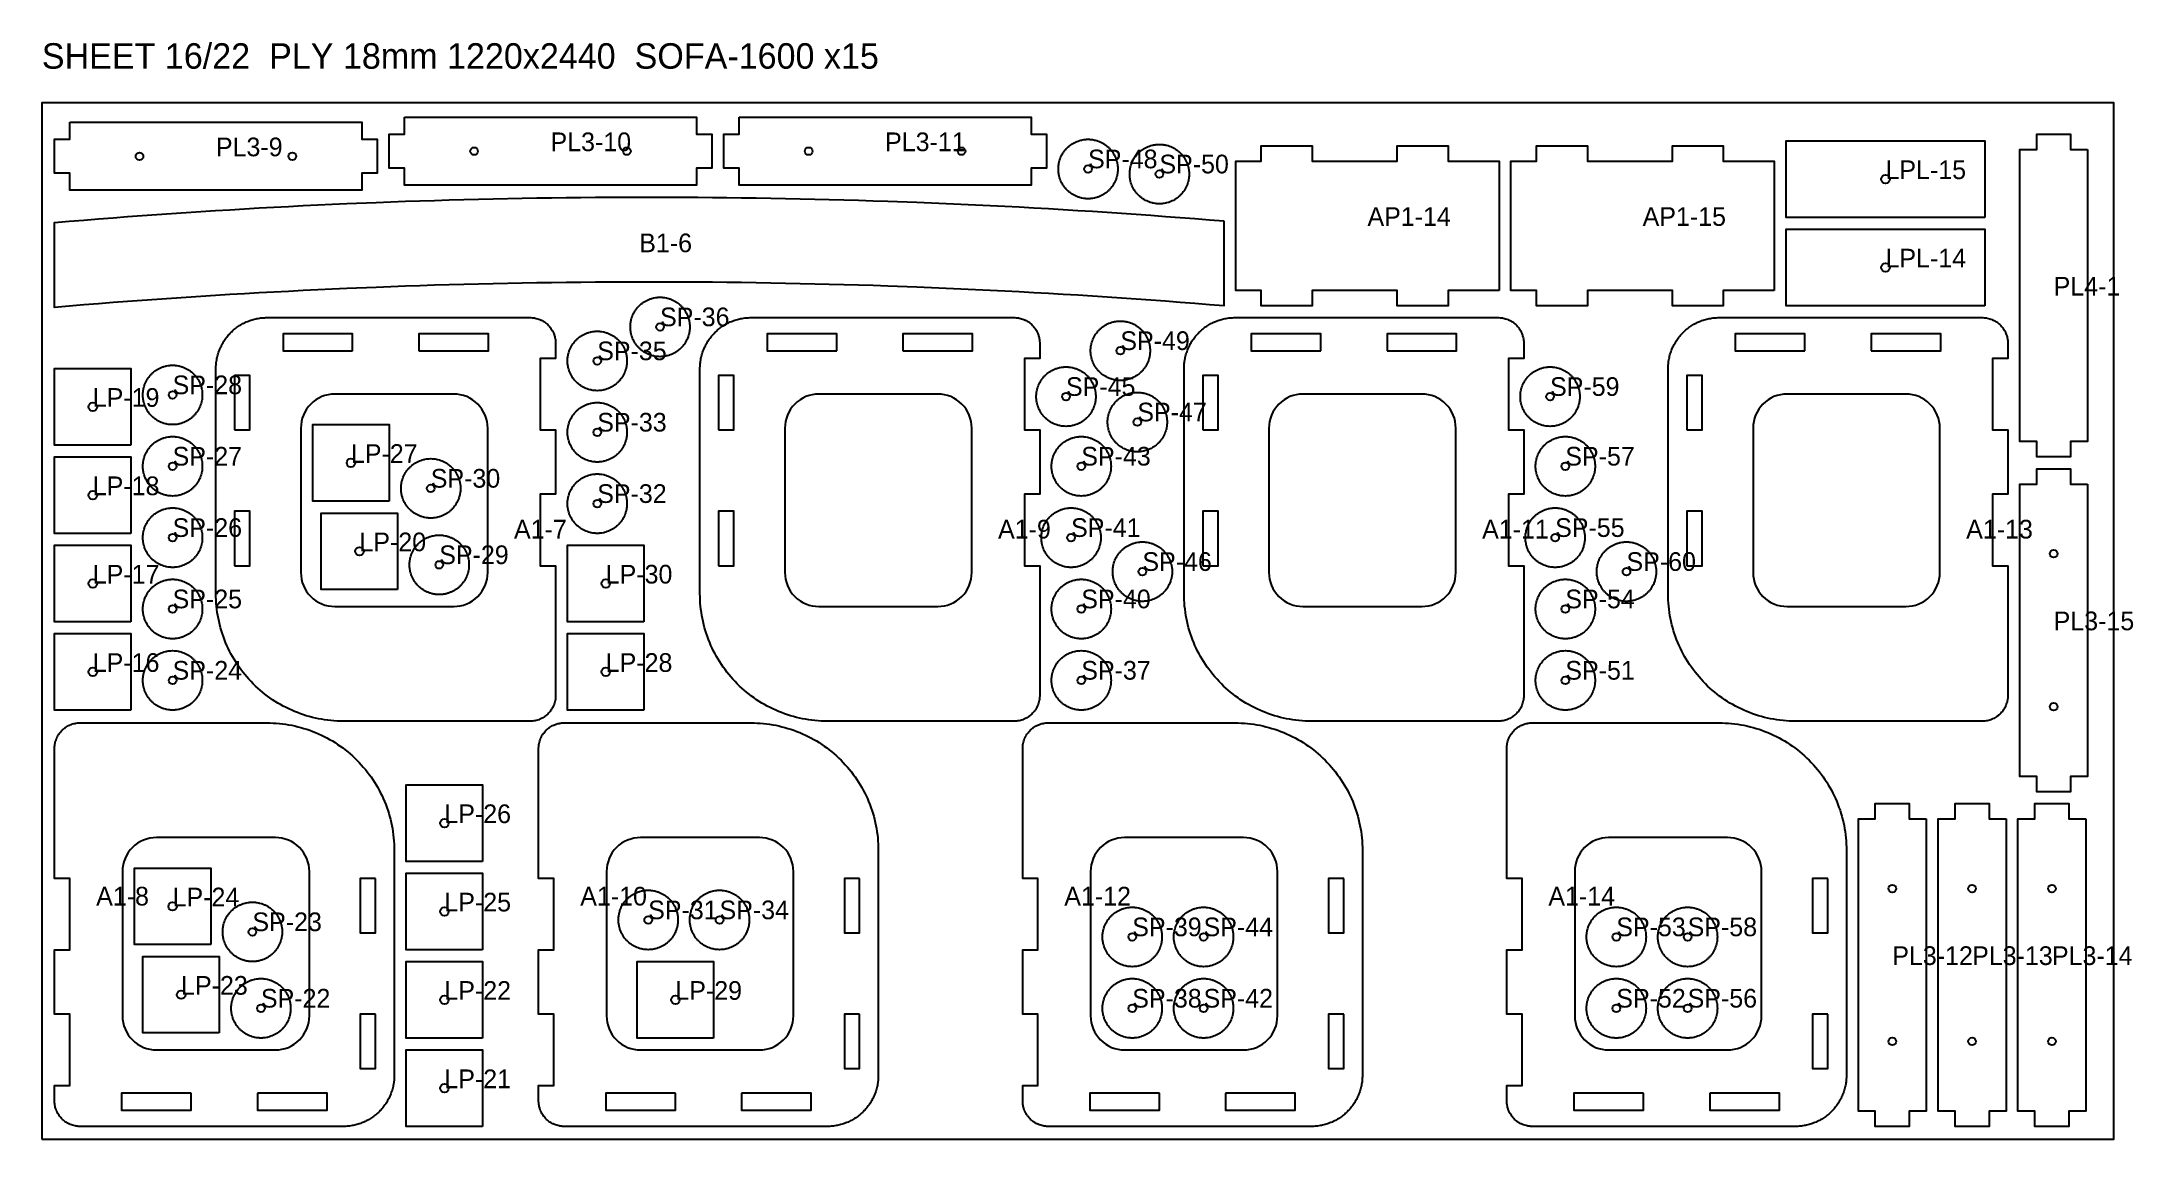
# Model space of a CAD drawing. Header units: millimetres. Extents: x 0 to 59980, y 0 to 1292.
# Drawn here: x 41100 to 43563, y 0 to 1292 of the extents above; entities that cross this region are included whole.
import ezdxf

# ---------------------------------------------------------------- set-up
doc = ezdxf.new("R2010")
doc.units = ezdxf.units.MM
for name, color, linetype in [('CUT_IN', 5, 'Continuous'), ('CUT_OUT', 1, 'Continuous'), ('DRILL', 3, 'Continuous'), ('LABEL', 7, 'Continuous'), ('SHEET', 8, 'Continuous')]:
    doc.layers.add(name, color=color, linetype=linetype)

msp = doc.modelspace()

# ---------------------------------------------------------------- texts
at = {"layer": 'LABEL'}
for s, height, p in [('SHEET 16/22  PLY 18mm 1220x2440  SOFA-1600 x15', 30, (41100, 1260)), ('PL3-10', 22, (41699, 1162.91)), ('PL3-11', 22, (42093, 1162.91)), ('PL3-9', 22, (41305, 1156.91)), ('SP-48', 22, (42332, 1142.77)), ('SP-50', 22, (42416, 1136.77)), ('LPL-15', 22, (43271, 1130)), ('AP1-14', 22, (42661, 1075)), ('AP1-15', 22, (42985, 1075)), ('B1-6', 22, (41803.5, 1043.95)), ('LPL-14', 22, (43271, 1026)), ('PL4-1', 22, (43469, 993)), ('SP-36', 22, (41828, 956.86)), ('SP-35', 22, (41754, 916.86)), ('SP-49', 22, (42370, 928.86)), ('SP-28', 22, (41254, 876.86)), ('SP-45', 22, (42306, 874.86)), ('SP-59', 22, (42876, 874.86)), ('LP-19', 22, (41160, 862)), ('SP-47', 22, (42390, 844.86)), ('SP-33', 22, (41754, 832.86)), ('SP-27', 22, (41254, 792.86)), ('LP-27', 22, (41464, 796)), ('SP-43', 22, (42324, 792.86)), ('SP-57', 22, (42894, 792.86)), ('SP-30', 22, (41558, 766.86)), ('LP-18', 22, (41160, 758)), ('SP-32', 22, (41754, 748.86)), ('SP-26', 22, (41254, 708.86)), ('LP-20', 22, (41474, 692)), ('A1-7', 22, (41656, 707)), ('A1-9', 22, (42226, 707)), ('SP-41', 22, (42312, 708.86)), ('A1-11', 22, (42796, 707)), ('SP-55', 22, (42882, 708.86)), ('A1-13', 22, (43366, 707)), ('SP-29', 22, (41568, 676.86)), ('SP-46', 22, (42396, 668.86)), ('SP-60', 22, (42966, 668.86)), ('LP-17', 22, (41160, 654)), ('LP-30', 22, (41764, 654)), ('SP-25', 22, (41254, 624.86)), ('SP-40', 22, (42324, 624.86)), ('SP-54', 22, (42894, 624.86)), ('PL3-15', 22, (43469, 599)), ('LP-16', 22, (41160, 550)), ('LP-28', 22, (41764, 550)), ('SP-24', 22, (41254, 540.86)), ('SP-37', 22, (42324, 540.86)), ('SP-51', 22, (42894, 540.86)), ('LP-26', 22, (41574, 372)), ('A1-8', 22, (41164, 275)), ('LP-24', 22, (41254, 274)), ('A1-10', 22, (41734, 275)), ('A1-12', 22, (42304, 275)), ('A1-14', 22, (42874, 275)), ('LP-25', 22, (41574, 268)), ('SP-31', 22, (41814, 258.86)), ('SP-34', 22, (41898, 258.86)), ('SP-23', 22, (41348, 244.86)), ('SP-39', 22, (42384, 238.86)), ('SP-44', 22, (42468, 238.86)), ('SP-53', 22, (42954, 238.86)), ('SP-58', 22, (43038, 238.86)), ('PL3-12', 22, (43279, 205)), ('PL3-13', 22, (43373, 205)), ('PL3-14', 22, (43467, 205)), ('LP-23', 22, (41264, 170)), ('SP-22', 22, (41358, 154.86)), ('LP-22', 22, (41574, 164)), ('LP-29', 22, (41846, 164)), ('SP-38', 22, (42384, 154.86)), ('SP-42', 22, (42468, 154.86)), ('SP-52', 22, (42954, 154.86)), ('SP-56', 22, (43038, 154.86)), ('LP-21', 22, (41574, 60))]:
    msp.add_text(s, height=height, dxfattribs=at).set_placement(p)

# ---------------------------------------------------------------- linework, layer by layer
at = {"layer": 'CUT_IN'}
for points in [[(41466, 928), (41466, 948), (41384, 948), (41384, 928), (41466, 928)], [(41544, 928), (41626, 928), (41626, 948), (41544, 948), (41544, 928)], [(42036, 928), (42036, 948), (41954, 948), (41954, 928), (42036, 928)], [(42114, 928), (42196, 928), (42196, 948), (42114, 948), (42114, 928)], [(42606, 928), (42606, 948), (42524, 948), (42524, 928), (42606, 928)], [(42684, 928), (42766, 928), (42766, 948), (42684, 948), (42684, 928)], [(43176, 928), (43176, 948), (43094, 948), (43094, 928), (43176, 928)], [(43254, 928), (43336, 928), (43336, 948), (43254, 948), (43254, 928)], [(41327, 835), (41345, 835), (41345, 899), (41327, 899), (41327, 835)], [(41897, 835), (41915, 835), (41915, 899), (41897, 899), (41897, 835)], [(42467, 835), (42485, 835), (42485, 899), (42467, 899), (42467, 835)], [(43037, 835), (43055, 835), (43055, 899), (43037, 899), (43037, 835)], [(41441.08, 876.81), (41437.2, 876.23), (41433.39, 875.28), (41429.69, 873.96), (41426.14, 872.28), (41422.78, 870.26), (41419.62, 867.92), (41416.72, 865.28), (41414.08, 862.38), (41411.74, 859.22), (41409.72, 855.86), (41408.04, 852.31), (41406.72, 848.61), (41405.77, 844.8), (41405.19, 840.92), (41405, 837), (41405, 667), (41405.19, 663.08), (41405.77, 659.2), (41406.72, 655.39), (41408.04, 651.69), (41409.72, 648.14), (41411.74, 644.78), (41414.08, 641.62), (41416.72, 638.72), (41419.62, 636.08), (41422.78, 633.74), (41426.14, 631.72), (41429.69, 630.04), (41433.39, 628.72), (41437.2, 627.77), (41441.08, 627.19), (41445, 627), (41585, 627), (41588.92, 627.19), (41592.8, 627.77), (41596.61, 628.72), (41600.31, 630.04), (41603.86, 631.72), (41607.22, 633.74), (41610.38, 636.08), (41613.28, 638.72), (41615.92, 641.62), (41618.26, 644.78), (41620.28, 648.14), (41621.96, 651.69), (41623.28, 655.39), (41624.23, 659.2), (41624.81, 663.08), (41625, 667), (41625, 837), (41624.81, 840.92), (41624.23, 844.8), (41623.28, 848.61), (41621.96, 852.31), (41620.28, 855.86), (41618.26, 859.22), (41615.92, 862.38), (41613.28, 865.28), (41610.38, 867.92), (41607.22, 870.26), (41603.86, 872.28), (41600.31, 873.96), (41596.61, 875.28), (41592.8, 876.23), (41588.92, 876.81), (41585, 877), (41445, 877), (41441.08, 876.81)], [(42011.08, 876.81), (42007.2, 876.23), (42003.39, 875.28), (41999.69, 873.96), (41996.14, 872.28), (41992.78, 870.26), (41989.62, 867.92), (41986.72, 865.28), (41984.08, 862.38), (41981.74, 859.22), (41979.72, 855.86), (41978.04, 852.31), (41976.72, 848.61), (41975.77, 844.8), (41975.19, 840.92), (41975, 837), (41975, 667), (41975.19, 663.08), (41975.77, 659.2), (41976.72, 655.39), (41978.04, 651.69), (41979.72, 648.14), (41981.74, 644.78), (41984.08, 641.62), (41986.72, 638.72), (41989.62, 636.08), (41992.78, 633.74), (41996.14, 631.72), (41999.69, 630.04), (42003.39, 628.72), (42007.2, 627.77), (42011.08, 627.19), (42015, 627), (42155, 627), (42158.92, 627.19), (42162.8, 627.77), (42166.61, 628.72), (42170.31, 630.04), (42173.86, 631.72), (42177.22, 633.74), (42180.38, 636.08), (42183.28, 638.72), (42185.92, 641.62), (42188.26, 644.78), (42190.28, 648.14), (42191.96, 651.69), (42193.28, 655.39), (42194.23, 659.2), (42194.81, 663.08), (42195, 667), (42195, 837), (42194.81, 840.92), (42194.23, 844.8), (42193.28, 848.61), (42191.96, 852.31), (42190.28, 855.86), (42188.26, 859.22), (42185.92, 862.38), (42183.28, 865.28), (42180.38, 867.92), (42177.22, 870.26), (42173.86, 872.28), (42170.31, 873.96), (42166.61, 875.28), (42162.8, 876.23), (42158.92, 876.81), (42155, 877), (42015, 877), (42011.08, 876.81)], [(42581.08, 876.81), (42577.2, 876.23), (42573.39, 875.28), (42569.69, 873.96), (42566.14, 872.28), (42562.78, 870.26), (42559.62, 867.92), (42556.72, 865.28), (42554.08, 862.38), (42551.74, 859.22), (42549.72, 855.86), (42548.04, 852.31), (42546.72, 848.61), (42545.77, 844.8), (42545.19, 840.92), (42545, 837), (42545, 667), (42545.19, 663.08), (42545.77, 659.2), (42546.72, 655.39), (42548.04, 651.69), (42549.72, 648.14), (42551.74, 644.78), (42554.08, 641.62), (42556.72, 638.72), (42559.62, 636.08), (42562.78, 633.74), (42566.14, 631.72), (42569.69, 630.04), (42573.39, 628.72), (42577.2, 627.77), (42581.08, 627.19), (42585, 627), (42725, 627), (42728.92, 627.19), (42732.8, 627.77), (42736.61, 628.72), (42740.31, 630.04), (42743.86, 631.72), (42747.22, 633.74), (42750.38, 636.08), (42753.28, 638.72), (42755.92, 641.62), (42758.26, 644.78), (42760.28, 648.14), (42761.96, 651.69), (42763.28, 655.39), (42764.23, 659.2), (42764.81, 663.08), (42765, 667), (42765, 837), (42764.81, 840.92), (42764.23, 844.8), (42763.28, 848.61), (42761.96, 852.31), (42760.28, 855.86), (42758.26, 859.22), (42755.92, 862.38), (42753.28, 865.28), (42750.38, 867.92), (42747.22, 870.26), (42743.86, 872.28), (42740.31, 873.96), (42736.61, 875.28), (42732.8, 876.23), (42728.92, 876.81), (42725, 877), (42585, 877), (42581.08, 876.81)], [(43151.08, 876.81), (43147.2, 876.23), (43143.39, 875.28), (43139.69, 873.96), (43136.14, 872.28), (43132.78, 870.26), (43129.62, 867.92), (43126.72, 865.28), (43124.08, 862.38), (43121.74, 859.22), (43119.72, 855.86), (43118.04, 852.31), (43116.72, 848.61), (43115.77, 844.8), (43115.19, 840.92), (43115, 837), (43115, 667), (43115.19, 663.08), (43115.77, 659.2), (43116.72, 655.39), (43118.04, 651.69), (43119.72, 648.14), (43121.74, 644.78), (43124.08, 641.62), (43126.72, 638.72), (43129.62, 636.08), (43132.78, 633.74), (43136.14, 631.72), (43139.69, 630.04), (43143.39, 628.72), (43147.2, 627.77), (43151.08, 627.19), (43155, 627), (43295, 627), (43298.92, 627.19), (43302.8, 627.77), (43306.61, 628.72), (43310.31, 630.04), (43313.86, 631.72), (43317.22, 633.74), (43320.38, 636.08), (43323.28, 638.72), (43325.92, 641.62), (43328.26, 644.78), (43330.28, 648.14), (43331.96, 651.69), (43333.28, 655.39), (43334.23, 659.2), (43334.81, 663.08), (43335, 667), (43335, 837), (43334.81, 840.92), (43334.23, 844.8), (43333.28, 848.61), (43331.96, 852.31), (43330.28, 855.86), (43328.26, 859.22), (43325.92, 862.38), (43323.28, 865.28), (43320.38, 867.92), (43317.22, 870.26), (43313.86, 872.28), (43310.31, 873.96), (43306.61, 875.28), (43302.8, 876.23), (43298.92, 876.81), (43295, 877), (43155, 877), (43151.08, 876.81)], [(41327, 675), (41345, 675), (41345, 739), (41327, 739), (41327, 675)], [(41897, 675), (41915, 675), (41915, 739), (41897, 739), (41897, 675)], [(42467, 675), (42485, 675), (42485, 739), (42467, 739), (42467, 675)], [(43037, 675), (43055, 675), (43055, 739), (43037, 739), (43037, 675)], [(41378.92, 105.19), (41382.8, 105.77), (41386.61, 106.72), (41390.31, 108.04), (41393.86, 109.72), (41397.22, 111.74), (41400.38, 114.08), (41403.28, 116.72), (41405.92, 119.62), (41408.26, 122.78), (41410.28, 126.14), (41411.96, 129.69), (41413.28, 133.39), (41414.23, 137.2), (41414.81, 141.08), (41415, 145), (41415, 315), (41414.81, 318.92), (41414.23, 322.8), (41413.28, 326.61), (41411.96, 330.31), (41410.28, 333.86), (41408.26, 337.22), (41405.92, 340.38), (41403.28, 343.28), (41400.38, 345.92), (41397.22, 348.26), (41393.86, 350.28), (41390.31, 351.96), (41386.61, 353.28), (41382.8, 354.23), (41378.92, 354.81), (41375, 355), (41235, 355), (41231.08, 354.81), (41227.2, 354.23), (41223.39, 353.28), (41219.69, 351.96), (41216.14, 350.28), (41212.78, 348.26), (41209.62, 345.92), (41206.72, 343.28), (41204.08, 340.38), (41201.74, 337.22), (41199.72, 333.86), (41198.04, 330.31), (41196.72, 326.61), (41195.77, 322.8), (41195.19, 318.92), (41195, 315), (41195, 145), (41195.19, 141.08), (41195.77, 137.2), (41196.72, 133.39), (41198.04, 129.69), (41199.72, 126.14), (41201.74, 122.78), (41204.08, 119.62), (41206.72, 116.72), (41209.62, 114.08), (41212.78, 111.74), (41216.14, 109.72), (41219.69, 108.04), (41223.39, 106.72), (41227.2, 105.77), (41231.08, 105.19), (41235, 105), (41375, 105), (41378.92, 105.19)], [(41948.92, 105.19), (41952.8, 105.77), (41956.61, 106.72), (41960.31, 108.04), (41963.86, 109.72), (41967.22, 111.74), (41970.38, 114.08), (41973.28, 116.72), (41975.92, 119.62), (41978.26, 122.78), (41980.28, 126.14), (41981.96, 129.69), (41983.28, 133.39), (41984.23, 137.2), (41984.81, 141.08), (41985, 145), (41985, 315), (41984.81, 318.92), (41984.23, 322.8), (41983.28, 326.61), (41981.96, 330.31), (41980.28, 333.86), (41978.26, 337.22), (41975.92, 340.38), (41973.28, 343.28), (41970.38, 345.92), (41967.22, 348.26), (41963.86, 350.28), (41960.31, 351.96), (41956.61, 353.28), (41952.8, 354.23), (41948.92, 354.81), (41945, 355), (41805, 355), (41801.08, 354.81), (41797.2, 354.23), (41793.39, 353.28), (41789.69, 351.96), (41786.14, 350.28), (41782.78, 348.26), (41779.62, 345.92), (41776.72, 343.28), (41774.08, 340.38), (41771.74, 337.22), (41769.72, 333.86), (41768.04, 330.31), (41766.72, 326.61), (41765.77, 322.8), (41765.19, 318.92), (41765, 315), (41765, 145), (41765.19, 141.08), (41765.77, 137.2), (41766.72, 133.39), (41768.04, 129.69), (41769.72, 126.14), (41771.74, 122.78), (41774.08, 119.62), (41776.72, 116.72), (41779.62, 114.08), (41782.78, 111.74), (41786.14, 109.72), (41789.69, 108.04), (41793.39, 106.72), (41797.2, 105.77), (41801.08, 105.19), (41805, 105), (41945, 105), (41948.92, 105.19)], [(42518.92, 105.19), (42522.8, 105.77), (42526.61, 106.72), (42530.31, 108.04), (42533.86, 109.72), (42537.22, 111.74), (42540.38, 114.08), (42543.28, 116.72), (42545.92, 119.62), (42548.26, 122.78), (42550.28, 126.14), (42551.96, 129.69), (42553.28, 133.39), (42554.23, 137.2), (42554.81, 141.08), (42555, 145), (42555, 315), (42554.81, 318.92), (42554.23, 322.8), (42553.28, 326.61), (42551.96, 330.31), (42550.28, 333.86), (42548.26, 337.22), (42545.92, 340.38), (42543.28, 343.28), (42540.38, 345.92), (42537.22, 348.26), (42533.86, 350.28), (42530.31, 351.96), (42526.61, 353.28), (42522.8, 354.23), (42518.92, 354.81), (42515, 355), (42375, 355), (42371.08, 354.81), (42367.2, 354.23), (42363.39, 353.28), (42359.69, 351.96), (42356.14, 350.28), (42352.78, 348.26), (42349.62, 345.92), (42346.72, 343.28), (42344.08, 340.38), (42341.74, 337.22), (42339.72, 333.86), (42338.04, 330.31), (42336.72, 326.61), (42335.77, 322.8), (42335.19, 318.92), (42335, 315), (42335, 145), (42335.19, 141.08), (42335.77, 137.2), (42336.72, 133.39), (42338.04, 129.69), (42339.72, 126.14), (42341.74, 122.78), (42344.08, 119.62), (42346.72, 116.72), (42349.62, 114.08), (42352.78, 111.74), (42356.14, 109.72), (42359.69, 108.04), (42363.39, 106.72), (42367.2, 105.77), (42371.08, 105.19), (42375, 105), (42515, 105), (42518.92, 105.19)], [(43088.92, 105.19), (43092.8, 105.77), (43096.61, 106.72), (43100.31, 108.04), (43103.86, 109.72), (43107.22, 111.74), (43110.38, 114.08), (43113.28, 116.72), (43115.92, 119.62), (43118.26, 122.78), (43120.28, 126.14), (43121.96, 129.69), (43123.28, 133.39), (43124.23, 137.2), (43124.81, 141.08), (43125, 145), (43125, 315), (43124.81, 318.92), (43124.23, 322.8), (43123.28, 326.61), (43121.96, 330.31), (43120.28, 333.86), (43118.26, 337.22), (43115.92, 340.38), (43113.28, 343.28), (43110.38, 345.92), (43107.22, 348.26), (43103.86, 350.28), (43100.31, 351.96), (43096.61, 353.28), (43092.8, 354.23), (43088.92, 354.81), (43085, 355), (42945, 355), (42941.08, 354.81), (42937.2, 354.23), (42933.39, 353.28), (42929.69, 351.96), (42926.14, 350.28), (42922.78, 348.26), (42919.62, 345.92), (42916.72, 343.28), (42914.08, 340.38), (42911.74, 337.22), (42909.72, 333.86), (42908.04, 330.31), (42906.72, 326.61), (42905.77, 322.8), (42905.19, 318.92), (42905, 315), (42905, 145), (42905.19, 141.08), (42905.77, 137.2), (42906.72, 133.39), (42908.04, 129.69), (42909.72, 126.14), (42911.74, 122.78), (42914.08, 119.62), (42916.72, 116.72), (42919.62, 114.08), (42922.78, 111.74), (42926.14, 109.72), (42929.69, 108.04), (42933.39, 106.72), (42937.2, 105.77), (42941.08, 105.19), (42945, 105), (43085, 105), (43088.92, 105.19)], [(41493, 307), (41475, 307), (41475, 243), (41493, 243), (41493, 307)], [(42063, 307), (42045, 307), (42045, 243), (42063, 243), (42063, 307)], [(42633, 307), (42615, 307), (42615, 243), (42633, 243), (42633, 307)], [(43203, 307), (43185, 307), (43185, 243), (43203, 243), (43203, 307)], [(41493, 147), (41475, 147), (41475, 83), (41493, 83), (41493, 147)], [(42063, 147), (42045, 147), (42045, 83), (42063, 83), (42063, 147)], [(42633, 147), (42615, 147), (42615, 83), (42633, 83), (42633, 147)], [(43203, 147), (43185, 147), (43185, 83), (43203, 83), (43203, 147)], [(41276, 54), (41194, 54), (41194, 34), (41276, 34), (41276, 54)], [(41354, 54), (41354, 34), (41436, 34), (41436, 54), (41354, 54)], [(41846, 54), (41764, 54), (41764, 34), (41846, 34), (41846, 54)], [(41924, 54), (41924, 34), (42006, 34), (42006, 54), (41924, 54)], [(42416, 54), (42334, 54), (42334, 34), (42416, 34), (42416, 54)], [(42494, 54), (42494, 34), (42576, 34), (42576, 54), (42494, 54)], [(42986, 54), (42904, 54), (42904, 34), (42986, 34), (42986, 54)], [(43064, 54), (43064, 34), (43146, 34), (43146, 54), (43064, 54)]]:
    msp.add_lwpolyline(points, close=True, dxfattribs=at)
at = {"layer": 'CUT_OUT'}
for points in [[(41133, 1196.91), (41477, 1196.91), (41477, 1176.91), (41495, 1176.91), (41495, 1136.91), (41477, 1136.91), (41477, 1116.91), (41133, 1116.91), (41133, 1136.91), (41115, 1136.91), (41115, 1176.91), (41133, 1176.91), (41133, 1196.91)], [(41527, 1202.91), (41871, 1202.91), (41871, 1182.91), (41889, 1182.91), (41889, 1142.91), (41871, 1142.91), (41871, 1122.91), (41527, 1122.91), (41527, 1142.91), (41509, 1142.91), (41509, 1182.91), (41527, 1182.91), (41527, 1202.91)], [(41921, 1202.91), (42265, 1202.91), (42265, 1182.91), (42283, 1182.91), (42283, 1142.91), (42265, 1142.91), (42265, 1122.91), (41921, 1122.91), (41921, 1142.91), (41903, 1142.91), (41903, 1182.91), (41921, 1182.91), (41921, 1202.91)], [(43509, 1165), (43509, 821), (43489, 821), (43489, 803), (43449, 803), (43449, 821), (43429, 821), (43429, 1165), (43449, 1165), (43449, 1183), (43489, 1183), (43489, 1165), (43509, 1165)], [(42367, 1141.91), (42366.96, 1140.19), (42366.91, 1139.34), (42366.83, 1138.48), (42366.74, 1137.63), (42366.62, 1136.77), (42366.33, 1135.08), (42366.15, 1134.24), (42365.95, 1133.41), (42365.49, 1131.75), (42365.23, 1130.93), (42364.95, 1130.12), (42364.34, 1128.52), (42364, 1127.73), (42363.64, 1126.95), (42362.87, 1125.41), (42362.02, 1123.92), (42361.57, 1123.19), (42361.1, 1122.47), (42360.62, 1121.76), (42360.11, 1121.06), (42359.06, 1119.71), (42358.5, 1119.05), (42357.93, 1118.41), (42357.35, 1117.78), (42356.75, 1117.16), (42356.13, 1116.56), (42355.5, 1115.98), (42354.86, 1115.41), (42354.2, 1114.85), (42352.85, 1113.8), (42352.15, 1113.29), (42351.44, 1112.81), (42350.72, 1112.34), (42349.99, 1111.89), (42348.5, 1111.04), (42346.96, 1110.27), (42346.18, 1109.91), (42345.39, 1109.57), (42343.79, 1108.96), (42342.98, 1108.68), (42342.16, 1108.42), (42340.5, 1107.96), (42339.67, 1107.76), (42338.83, 1107.58), (42337.14, 1107.29), (42336.28, 1107.17), (42335.43, 1107.08), (42334.57, 1107), (42333.72, 1106.95), (42332, 1106.91), (42330.28, 1106.95), (42329.43, 1107), (42328.57, 1107.08), (42327.72, 1107.17), (42326.86, 1107.29), (42325.17, 1107.58), (42324.33, 1107.76), (42323.5, 1107.96), (42321.84, 1108.42), (42321.02, 1108.68), (42320.21, 1108.96), (42318.61, 1109.57), (42317.82, 1109.91), (42317.04, 1110.27), (42315.5, 1111.04), (42314.01, 1111.89), (42313.28, 1112.34), (42312.56, 1112.81), (42311.85, 1113.29), (42311.15, 1113.8), (42309.8, 1114.85), (42309.14, 1115.41), (42308.5, 1115.98), (42307.87, 1116.56), (42307.25, 1117.16), (42306.65, 1117.78), (42306.07, 1118.41), (42305.5, 1119.05), (42304.94, 1119.71), (42303.89, 1121.06), (42303.38, 1121.76), (42302.9, 1122.47), (42302.43, 1123.19), (42301.98, 1123.92), (42301.13, 1125.41), (42300.36, 1126.95), (42300, 1127.73), (42299.66, 1128.52), (42299.05, 1130.12), (42298.77, 1130.93), (42298.51, 1131.75), (42298.05, 1133.41), (42297.85, 1134.24), (42297.67, 1135.08), (42297.38, 1136.77), (42297.26, 1137.63), (42297.17, 1138.48), (42297.09, 1139.34), (42297.04, 1140.19), (42297, 1141.91), (42297.04, 1143.63), (42297.09, 1144.48), (42297.17, 1145.34), (42297.26, 1146.19), (42297.38, 1147.05), (42297.67, 1148.74), (42297.85, 1149.58), (42298.05, 1150.41), (42298.51, 1152.07), (42298.77, 1152.89), (42299.05, 1153.7), (42299.66, 1155.3), (42300, 1156.09), (42300.36, 1156.87), (42301.13, 1158.41), (42301.98, 1159.9), (42302.43, 1160.63), (42302.9, 1161.35), (42303.38, 1162.06), (42303.89, 1162.76), (42304.94, 1164.11), (42305.5, 1164.77), (42306.07, 1165.41), (42306.65, 1166.04), (42307.25, 1166.66), (42307.87, 1167.26), (42308.5, 1167.84), (42309.14, 1168.41), (42309.8, 1168.97), (42311.15, 1170.02), (42311.85, 1170.53), (42312.56, 1171.01), (42313.28, 1171.48), (42314.01, 1171.93), (42315.5, 1172.78), (42317.04, 1173.55), (42317.82, 1173.91), (42318.61, 1174.25), (42320.21, 1174.86), (42321.02, 1175.14), (42321.84, 1175.4), (42323.5, 1175.86), (42324.33, 1176.06), (42325.17, 1176.24), (42326.86, 1176.53), (42327.72, 1176.65), (42328.57, 1176.74), (42329.43, 1176.82), (42330.28, 1176.87), (42332, 1176.91), (42333.72, 1176.87), (42334.57, 1176.82), (42335.43, 1176.74), (42336.28, 1176.65), (42337.14, 1176.53), (42338.83, 1176.24), (42339.67, 1176.06), (42340.5, 1175.86), (42342.16, 1175.4), (42342.98, 1175.14), (42343.79, 1174.86), (42345.39, 1174.25), (42346.18, 1173.91), (42346.96, 1173.55), (42348.5, 1172.78), (42349.99, 1171.93), (42350.72, 1171.48), (42351.44, 1171.01), (42352.15, 1170.53), (42352.85, 1170.02), (42354.2, 1168.97), (42354.86, 1168.41), (42355.5, 1167.84), (42356.13, 1167.26), (42356.75, 1166.66), (42357.35, 1166.04), (42357.93, 1165.41), (42358.5, 1164.77), (42359.06, 1164.11), (42360.11, 1162.76), (42360.62, 1162.06), (42361.1, 1161.35), (42361.57, 1160.63), (42362.02, 1159.9), (42362.87, 1158.41), (42363.64, 1156.87), (42364, 1156.09), (42364.34, 1155.3), (42364.95, 1153.7), (42365.23, 1152.89), (42365.49, 1152.07), (42365.95, 1150.41), (42366.15, 1149.58), (42366.33, 1148.74), (42366.62, 1147.05), (42366.74, 1146.19), (42366.83, 1145.34), (42366.91, 1144.48), (42366.96, 1143.63), (42367, 1141.91)], [(42451, 1135.91), (42450.96, 1134.19), (42450.91, 1133.34), (42450.83, 1132.48), (42450.74, 1131.63), (42450.62, 1130.77), (42450.33, 1129.08), (42450.15, 1128.24), (42449.95, 1127.41), (42449.49, 1125.75), (42449.23, 1124.93), (42448.95, 1124.12), (42448.34, 1122.52), (42448, 1121.73), (42447.64, 1120.95), (42446.87, 1119.41), (42446.02, 1117.92), (42445.57, 1117.19), (42445.1, 1116.47), (42444.62, 1115.76), (42444.11, 1115.06), (42443.06, 1113.71), (42442.5, 1113.05), (42441.93, 1112.41), (42441.35, 1111.78), (42440.75, 1111.16), (42440.13, 1110.56), (42439.5, 1109.98), (42438.86, 1109.41), (42438.2, 1108.85), (42436.85, 1107.8), (42436.15, 1107.29), (42435.44, 1106.81), (42434.72, 1106.34), (42433.99, 1105.89), (42432.5, 1105.04), (42430.96, 1104.27), (42430.18, 1103.91), (42429.39, 1103.57), (42427.79, 1102.96), (42426.98, 1102.68), (42426.16, 1102.42), (42424.5, 1101.96), (42423.67, 1101.76), (42422.83, 1101.58), (42421.14, 1101.29), (42420.28, 1101.17), (42419.43, 1101.08), (42418.57, 1101), (42417.72, 1100.95), (42416, 1100.91), (42414.28, 1100.95), (42413.43, 1101), (42412.57, 1101.08), (42411.72, 1101.17), (42410.86, 1101.29), (42409.17, 1101.58), (42408.33, 1101.76), (42407.5, 1101.96), (42405.84, 1102.42), (42405.02, 1102.68), (42404.21, 1102.96), (42402.61, 1103.57), (42401.82, 1103.91), (42401.04, 1104.27), (42399.5, 1105.04), (42398.01, 1105.89), (42397.28, 1106.34), (42396.56, 1106.81), (42395.85, 1107.29), (42395.15, 1107.8), (42393.8, 1108.85), (42393.14, 1109.41), (42392.5, 1109.98), (42391.87, 1110.56), (42391.25, 1111.16), (42390.65, 1111.78), (42390.07, 1112.41), (42389.5, 1113.05), (42388.94, 1113.71), (42387.89, 1115.06), (42387.38, 1115.76), (42386.9, 1116.47), (42386.43, 1117.19), (42385.98, 1117.92), (42385.13, 1119.41), (42384.36, 1120.95), (42384, 1121.73), (42383.66, 1122.52), (42383.05, 1124.12), (42382.77, 1124.93), (42382.51, 1125.75), (42382.05, 1127.41), (42381.85, 1128.24), (42381.67, 1129.08), (42381.38, 1130.77), (42381.26, 1131.63), (42381.17, 1132.48), (42381.09, 1133.34), (42381.04, 1134.19), (42381, 1135.91), (42381.04, 1137.63), (42381.09, 1138.48), (42381.17, 1139.34), (42381.26, 1140.19), (42381.38, 1141.05), (42381.67, 1142.74), (42381.85, 1143.58), (42382.05, 1144.41), (42382.51, 1146.07), (42382.77, 1146.89), (42383.05, 1147.7), (42383.66, 1149.3), (42384, 1150.09), (42384.36, 1150.87), (42385.13, 1152.41), (42385.98, 1153.9), (42386.43, 1154.63), (42386.9, 1155.35), (42387.38, 1156.06), (42387.89, 1156.76), (42388.94, 1158.11), (42389.5, 1158.77), (42390.07, 1159.41), (42390.65, 1160.04), (42391.25, 1160.66), (42391.87, 1161.26), (42392.5, 1161.84), (42393.14, 1162.41), (42393.8, 1162.97), (42395.15, 1164.02), (42395.85, 1164.53), (42396.56, 1165.01), (42397.28, 1165.48), (42398.01, 1165.93), (42399.5, 1166.78), (42401.04, 1167.55), (42401.82, 1167.91), (42402.61, 1168.25), (42404.21, 1168.86), (42405.02, 1169.14), (42405.84, 1169.4), (42407.5, 1169.86), (42408.33, 1170.06), (42409.17, 1170.24), (42410.86, 1170.53), (42411.72, 1170.65), (42412.57, 1170.74), (42413.43, 1170.82), (42414.28, 1170.87), (42416, 1170.91), (42417.72, 1170.87), (42418.57, 1170.82), (42419.43, 1170.74), (42420.28, 1170.65), (42421.14, 1170.53), (42422.83, 1170.24), (42423.67, 1170.06), (42424.5, 1169.86), (42426.16, 1169.4), (42426.98, 1169.14), (42427.79, 1168.86), (42429.39, 1168.25), (42430.18, 1167.91), (42430.96, 1167.55), (42432.5, 1166.78), (42433.99, 1165.93), (42434.72, 1165.48), (42435.44, 1165.01), (42436.15, 1164.53), (42436.85, 1164.02), (42438.2, 1162.97), (42438.86, 1162.41), (42439.5, 1161.84), (42440.13, 1161.26), (42440.75, 1160.66), (42441.35, 1160.04), (42441.93, 1159.41), (42442.5, 1158.77), (42443.06, 1158.11), (42444.11, 1156.76), (42444.62, 1156.06), (42445.1, 1155.35), (42445.57, 1154.63), (42446.02, 1153.9), (42446.87, 1152.41), (42447.64, 1150.87), (42448, 1150.09), (42448.34, 1149.3), (42448.95, 1147.7), (42449.23, 1146.89), (42449.49, 1146.07), (42449.95, 1144.41), (42450.15, 1143.58), (42450.33, 1142.74), (42450.62, 1141.05), (42450.74, 1140.19), (42450.83, 1139.34), (42450.91, 1138.48), (42450.96, 1137.63), (42451, 1135.91)], [(42816, 999), (42756, 999), (42756, 981), (42696, 981), (42696, 999), (42596, 999), (42596, 981), (42536, 981), (42536, 999), (42506, 999), (42506, 1151), (42536, 1151), (42536, 1169), (42596, 1169), (42596, 1151), (42696, 1151), (42696, 1169), (42756, 1169), (42756, 1151), (42816, 1151), (42816, 999)], [(43140, 999), (43080, 999), (43080, 981), (43020, 981), (43020, 999), (42920, 999), (42920, 981), (42860, 981), (42860, 999), (42830, 999), (42830, 1151), (42860, 1151), (42860, 1169), (42920, 1169), (42920, 1151), (43020, 1151), (43020, 1169), (43080, 1169), (43080, 1151), (43140, 1151), (43140, 999)], [(43388, 1085), (43154, 1085), (43154, 1175), (43388, 1175), (43388, 1085)], [(42492, 1080.77), (42492, 980.77), (42474.79, 982.18), (42457.58, 983.55), (42440.36, 984.89), (42423.15, 986.19), (42405.94, 987.46), (42388.72, 988.69), (42371.51, 989.88), (42354.3, 991.04), (42337.09, 992.16), (42319.88, 993.24), (42302.66, 994.29), (42285.45, 995.3), (42268.24, 996.28), (42251.02, 997.22), (42233.81, 998.12), (42216.6, 998.99), (42199.39, 999.82), (42182.18, 1000.61), (42164.96, 1001.37), (42147.75, 1002.09), (42130.54, 1002.78), (42096.11, 1004.04), (42078.9, 1004.61), (42061.69, 1005.15), (42044.48, 1005.66), (42027.26, 1006.13), (42010.05, 1006.56), (41992.84, 1006.95), (41975.62, 1007.31), (41958.41, 1007.63), (41941.2, 1007.92), (41923.99, 1008.17), (41906.77, 1008.38), (41889.56, 1008.56), (41872.35, 1008.7), (41855.14, 1008.81), (41820.71, 1008.91), (41803.5, 1008.9), (41786.29, 1008.86), (41769.08, 1008.79), (41751.86, 1008.67), (41734.65, 1008.52), (41717.44, 1008.34), (41700.23, 1008.12), (41683.01, 1007.86), (41665.8, 1007.57), (41631.38, 1006.87), (41614.16, 1006.46), (41596.95, 1006.03), (41579.74, 1005.55), (41562.52, 1005.04), (41545.31, 1004.49), (41528.1, 1003.91), (41493.67, 1002.63), (41459.25, 1001.21), (41442.04, 1000.44), (41424.83, 999.64), (41407.61, 998.8), (41390.4, 997.92), (41373.19, 997.01), (41355.97, 996.07), (41338.76, 995.08), (41321.55, 994.06), (41304.34, 993.01), (41287.12, 991.91), (41269.91, 990.79), (41252.7, 989.62), (41235.49, 988.42), (41218.28, 987.18), (41201.06, 985.91), (41183.85, 984.6), (41166.64, 983.25), (41149.42, 981.87), (41132.21, 980.45), (41115, 979), (41115, 1079), (41132.21, 1080.45), (41149.42, 1081.87), (41166.64, 1083.25), (41183.85, 1084.6), (41201.06, 1085.91), (41218.28, 1087.18), (41235.49, 1088.42), (41252.7, 1089.62), (41269.91, 1090.79), (41287.12, 1091.91), (41304.34, 1093.01), (41321.55, 1094.06), (41338.76, 1095.08), (41355.97, 1096.07), (41373.19, 1097.01), (41390.4, 1097.92), (41407.61, 1098.8), (41424.83, 1099.64), (41442.04, 1100.44), (41459.25, 1101.21), (41493.67, 1102.63), (41528.1, 1103.91), (41545.31, 1104.49), (41562.52, 1105.04), (41579.74, 1105.55), (41596.95, 1106.03), (41614.16, 1106.46), (41631.38, 1106.87), (41665.8, 1107.57), (41683.01, 1107.86), (41700.23, 1108.12), (41717.44, 1108.34), (41734.65, 1108.52), (41751.86, 1108.67), (41769.08, 1108.79), (41786.29, 1108.86), (41803.5, 1108.9), (41820.71, 1108.91), (41855.14, 1108.81), (41872.35, 1108.7), (41889.56, 1108.56), (41906.77, 1108.38), (41923.99, 1108.17), (41941.2, 1107.92), (41958.41, 1107.63), (41975.62, 1107.31), (41992.84, 1106.95), (42010.05, 1106.56), (42027.26, 1106.13), (42044.48, 1105.66), (42061.69, 1105.15), (42078.9, 1104.61), (42096.11, 1104.04), (42130.54, 1102.78), (42147.75, 1102.09), (42164.96, 1101.37), (42182.18, 1100.61), (42199.39, 1099.82), (42216.6, 1098.99), (42233.81, 1098.12), (42251.02, 1097.22), (42268.24, 1096.28), (42285.45, 1095.3), (42302.66, 1094.29), (42319.88, 1093.24), (42337.09, 1092.16), (42354.3, 1091.04), (42371.51, 1089.88), (42388.72, 1088.69), (42405.94, 1087.46), (42423.15, 1086.19), (42440.36, 1084.89), (42457.58, 1083.55), (42474.79, 1082.18), (42492, 1080.77)], [(43388, 981), (43154, 981), (43154, 1071), (43388, 1071), (43388, 981)], [(41863, 956), (41862.96, 954.28), (41862.91, 953.43), (41862.83, 952.57), (41862.74, 951.72), (41862.62, 950.86), (41862.33, 949.17), (41862.15, 948.33), (41861.95, 947.5), (41861.49, 945.84), (41861.23, 945.02), (41860.95, 944.21), (41860.34, 942.61), (41860, 941.82), (41859.64, 941.04), (41858.87, 939.5), (41858.02, 938.01), (41857.57, 937.28), (41857.1, 936.56), (41856.62, 935.85), (41856.11, 935.15), (41855.06, 933.8), (41854.5, 933.14), (41853.93, 932.5), (41853.35, 931.87), (41852.75, 931.25), (41852.13, 930.65), (41851.5, 930.07), (41850.86, 929.5), (41850.2, 928.94), (41848.85, 927.89), (41848.15, 927.38), (41847.44, 926.9), (41846.72, 926.43), (41845.99, 925.98), (41844.5, 925.13), (41842.96, 924.36), (41842.18, 924), (41841.39, 923.66), (41839.79, 923.05), (41838.98, 922.77), (41838.16, 922.51), (41836.5, 922.05), (41835.67, 921.85), (41834.83, 921.67), (41833.14, 921.38), (41832.28, 921.26), (41831.43, 921.17), (41830.57, 921.09), (41829.72, 921.04), (41828, 921), (41826.28, 921.04), (41825.43, 921.09), (41824.57, 921.17), (41823.72, 921.26), (41822.86, 921.38), (41821.17, 921.67), (41820.33, 921.85), (41819.5, 922.05), (41817.84, 922.51), (41817.02, 922.77), (41816.21, 923.05), (41814.61, 923.66), (41813.82, 924), (41813.04, 924.36), (41811.5, 925.13), (41810.01, 925.98), (41809.28, 926.43), (41808.56, 926.9), (41807.85, 927.38), (41807.15, 927.89), (41805.8, 928.94), (41805.14, 929.5), (41804.5, 930.07), (41803.87, 930.65), (41803.25, 931.25), (41802.65, 931.87), (41802.07, 932.5), (41801.5, 933.14), (41800.94, 933.8), (41799.89, 935.15), (41799.38, 935.85), (41798.9, 936.56), (41798.43, 937.28), (41797.98, 938.01), (41797.13, 939.5), (41796.36, 941.04), (41796, 941.82), (41795.66, 942.61), (41795.05, 944.21), (41794.77, 945.02), (41794.51, 945.84), (41794.05, 947.5), (41793.85, 948.33), (41793.67, 949.17), (41793.38, 950.86), (41793.26, 951.72), (41793.17, 952.57), (41793.09, 953.43), (41793.04, 954.28), (41793, 956), (41793.04, 957.72), (41793.09, 958.57), (41793.17, 959.43), (41793.26, 960.28), (41793.38, 961.14), (41793.67, 962.83), (41793.85, 963.67), (41794.05, 964.5), (41794.51, 966.16), (41794.77, 966.98), (41795.05, 967.79), (41795.66, 969.39), (41796, 970.18), (41796.36, 970.96), (41797.13, 972.5), (41797.98, 973.99), (41798.43, 974.72), (41798.9, 975.44), (41799.38, 976.15), (41799.89, 976.85), (41800.94, 978.2), (41801.5, 978.86), (41802.07, 979.5), (41802.65, 980.13), (41803.25, 980.75), (41803.87, 981.35), (41804.5, 981.93), (41805.14, 982.5), (41805.8, 983.06), (41807.15, 984.11), (41807.85, 984.62), (41808.56, 985.1), (41809.28, 985.57), (41810.01, 986.02), (41811.5, 986.87), (41813.04, 987.64), (41813.82, 988), (41814.61, 988.34), (41816.21, 988.95), (41817.02, 989.23), (41817.84, 989.49), (41819.5, 989.95), (41820.33, 990.15), (41821.17, 990.33), (41822.86, 990.62), (41823.72, 990.74), (41824.57, 990.83), (41825.43, 990.91), (41826.28, 990.96), (41828, 991), (41829.72, 990.96), (41830.57, 990.91), (41831.43, 990.83), (41832.28, 990.74), (41833.14, 990.62), (41834.83, 990.33), (41835.67, 990.15), (41836.5, 989.95), (41838.16, 989.49), (41838.98, 989.23), (41839.79, 988.95), (41841.39, 988.34), (41842.18, 988), (41842.96, 987.64), (41844.5, 986.87), (41845.99, 986.02), (41846.72, 985.57), (41847.44, 985.1), (41848.15, 984.62), (41848.85, 984.11), (41850.2, 983.06), (41850.86, 982.5), (41851.5, 981.93), (41852.13, 981.35), (41852.75, 980.75), (41853.35, 980.13), (41853.93, 979.5), (41854.5, 978.86), (41855.06, 978.2), (41856.11, 976.85), (41856.62, 976.15), (41857.1, 975.44), (41857.57, 974.72), (41858.02, 973.99), (41858.87, 972.5), (41859.64, 970.96), (41860, 970.18), (41860.34, 969.39), (41860.95, 967.79), (41861.23, 966.98), (41861.49, 966.16), (41861.95, 964.5), (41862.15, 963.67), (41862.33, 962.83), (41862.62, 961.14), (41862.74, 960.28), (41862.83, 959.43), (41862.91, 958.57), (41862.96, 957.72), (41863, 956)], [(41704.92, 519.79), (41704.86, 519.06), (41704.68, 517.6), (41704.56, 516.87), (41704.42, 516.15), (41704.1, 514.71), (41703.71, 513.29), (41703.25, 511.89), (41702.72, 510.52), (41702.43, 509.84), (41701.8, 508.51), (41701.46, 507.86), (41700.73, 506.58), (41700.35, 505.95), (41699.94, 505.33), (41699.1, 504.13), (41698.65, 503.54), (41697.72, 502.4), (41696.73, 501.31), (41695.69, 500.27), (41694.6, 499.28), (41693.46, 498.35), (41692.87, 497.9), (41692.27, 497.47), (41691.05, 496.65), (41689.79, 495.9), (41688.49, 495.2), (41687.16, 494.57), (41686.48, 494.28), (41685.11, 493.75), (41683.71, 493.29), (41682.29, 492.9), (41680.85, 492.58), (41680.13, 492.44), (41679.4, 492.32), (41677.94, 492.14), (41677.21, 492.08), (41676.47, 492.04), (41675.74, 492.01), (41675, 492), (41455, 492), (41451.32, 492.05), (41447.64, 492.18), (41443.97, 492.41), (41440.3, 492.72), (41436.64, 493.13), (41432.99, 493.62), (41429.36, 494.21), (41425.74, 494.88), (41422.13, 495.64), (41418.55, 496.5), (41414.99, 497.43), (41411.46, 498.46), (41407.95, 499.57), (41404.47, 500.77), (41401.02, 502.05), (41397.6, 503.42), (41394.21, 504.87), (41390.87, 506.4), (41387.56, 508.02), (41384.29, 509.71), (41381.07, 511.49), (41377.88, 513.34), (41374.75, 515.27), (41371.66, 517.28), (41368.63, 519.36), (41365.65, 521.52), (41362.72, 523.75), (41359.84, 526.05), (41357.02, 528.42), (41354.27, 530.86), (41351.57, 533.36), (41348.93, 535.93), (41346.36, 538.57), (41343.86, 541.27), (41341.42, 544.02), (41339.05, 546.84), (41336.75, 549.72), (41334.52, 552.65), (41332.36, 555.63), (41330.28, 558.66), (41328.27, 561.75), (41326.34, 564.88), (41324.49, 568.07), (41322.71, 571.29), (41321.02, 574.56), (41319.4, 577.87), (41317.87, 581.21), (41316.42, 584.6), (41315.05, 588.02), (41313.77, 591.47), (41312.57, 594.95), (41311.46, 598.46), (41310.43, 601.99), (41309.5, 605.55), (41308.64, 609.13), (41307.88, 612.74), (41307.21, 616.36), (41306.62, 619.99), (41306.13, 623.64), (41305.72, 627.3), (41305.41, 630.97), (41305.18, 634.64), (41305.05, 638.32), (41305, 642), (41305, 907), (41305.02, 908.47), (41305.07, 909.94), (41305.16, 911.41), (41305.29, 912.88), (41305.45, 914.34), (41305.65, 915.8), (41305.88, 917.26), (41306.15, 918.71), (41306.46, 920.15), (41306.8, 921.58), (41307.17, 923), (41307.58, 924.42), (41308.03, 925.82), (41308.51, 927.21), (41309.02, 928.59), (41309.57, 929.96), (41310.15, 931.31), (41310.76, 932.65), (41311.41, 933.98), (41312.08, 935.28), (41312.79, 936.57), (41313.54, 937.85), (41314.31, 939.1), (41315.11, 940.33), (41315.94, 941.55), (41316.81, 942.74), (41317.7, 943.91), (41318.62, 945.06), (41319.57, 946.19), (41320.54, 947.29), (41321.55, 948.37), (41322.57, 949.43), (41323.63, 950.45), (41324.71, 951.46), (41325.81, 952.43), (41326.94, 953.38), (41328.09, 954.3), (41329.26, 955.19), (41330.45, 956.06), (41331.67, 956.89), (41332.9, 957.69), (41334.15, 958.46), (41335.43, 959.21), (41336.72, 959.92), (41338.02, 960.59), (41339.35, 961.24), (41340.69, 961.85), (41342.04, 962.43), (41343.41, 962.98), (41344.79, 963.49), (41346.18, 963.97), (41347.58, 964.42), (41349, 964.83), (41350.42, 965.2), (41351.85, 965.54), (41353.29, 965.85), (41354.74, 966.12), (41356.2, 966.35), (41357.66, 966.55), (41359.12, 966.71), (41360.59, 966.84), (41362.06, 966.93), (41363.53, 966.98), (41365, 967), (41675.74, 966.99), (41677.21, 966.92), (41677.94, 966.86), (41679.4, 966.68), (41680.13, 966.56), (41680.85, 966.42), (41682.29, 966.1), (41683.71, 965.71), (41685.11, 965.25), (41686.48, 964.72), (41687.16, 964.43), (41687.83, 964.12), (41688.49, 963.8), (41689.14, 963.46), (41690.42, 962.73), (41691.05, 962.35), (41691.67, 961.94), (41692.87, 961.1), (41693.46, 960.65), (41694.6, 959.72), (41695.69, 958.73), (41696.73, 957.69), (41697.72, 956.6), (41698.65, 955.46), (41699.1, 954.87), (41699.53, 954.27), (41700.35, 953.05), (41701.1, 951.79), (41701.46, 951.14), (41701.8, 950.49), (41702.12, 949.83), (41702.43, 949.16), (41702.72, 948.48), (41703.25, 947.11), (41703.49, 946.41), (41703.71, 945.71), (41704.1, 944.29), (41704.27, 943.57), (41704.56, 942.13), (41704.68, 941.4), (41704.86, 939.94), (41704.92, 939.21), (41704.99, 937.74), (41705, 919), (41687, 919), (41687, 835), (41705, 835), (41705, 759), (41687, 759), (41687, 675), (41705, 675), (41705, 522), (41704.99, 521.26), (41704.92, 519.79)], [(42274.92, 519.79), (42274.86, 519.06), (42274.68, 517.6), (42274.56, 516.87), (42274.42, 516.15), (42274.1, 514.71), (42273.71, 513.29), (42273.25, 511.89), (42272.72, 510.52), (42272.43, 509.84), (42271.8, 508.51), (42271.46, 507.86), (42270.73, 506.58), (42270.35, 505.95), (42269.94, 505.33), (42269.1, 504.13), (42268.65, 503.54), (42267.72, 502.4), (42266.73, 501.31), (42265.69, 500.27), (42264.6, 499.28), (42263.46, 498.35), (42262.87, 497.9), (42262.27, 497.47), (42261.05, 496.65), (42259.79, 495.9), (42258.49, 495.2), (42257.16, 494.57), (42256.48, 494.28), (42255.11, 493.75), (42253.71, 493.29), (42252.29, 492.9), (42250.85, 492.58), (42250.13, 492.44), (42249.4, 492.32), (42247.94, 492.14), (42247.21, 492.08), (42246.47, 492.04), (42245.74, 492.01), (42245, 492), (42025, 492), (42021.32, 492.05), (42017.64, 492.18), (42013.97, 492.41), (42010.3, 492.72), (42006.64, 493.13), (42002.99, 493.62), (41999.36, 494.21), (41995.74, 494.88), (41992.13, 495.64), (41988.55, 496.5), (41984.99, 497.43), (41981.46, 498.46), (41977.95, 499.57), (41974.47, 500.77), (41971.02, 502.05), (41967.6, 503.42), (41964.21, 504.87), (41960.87, 506.4), (41957.56, 508.02), (41954.29, 509.71), (41951.07, 511.49), (41947.88, 513.34), (41944.75, 515.27), (41941.66, 517.28), (41938.63, 519.36), (41935.65, 521.52), (41932.72, 523.75), (41929.84, 526.05), (41927.02, 528.42), (41924.27, 530.86), (41921.57, 533.36), (41918.93, 535.93), (41916.36, 538.57), (41913.86, 541.27), (41911.42, 544.02), (41909.05, 546.84), (41906.75, 549.72), (41904.52, 552.65), (41902.36, 555.63), (41900.28, 558.66), (41898.27, 561.75), (41896.34, 564.88), (41894.49, 568.07), (41892.71, 571.29), (41891.02, 574.56), (41889.4, 577.87), (41887.87, 581.21), (41886.42, 584.6), (41885.05, 588.02), (41883.77, 591.47), (41882.57, 594.95), (41881.46, 598.46), (41880.43, 601.99), (41879.5, 605.55), (41878.64, 609.13), (41877.88, 612.74), (41877.21, 616.36), (41876.62, 619.99), (41876.13, 623.64), (41875.72, 627.3), (41875.41, 630.97), (41875.18, 634.64), (41875.05, 638.32), (41875, 642), (41875, 907), (41875.02, 908.47), (41875.07, 909.94), (41875.16, 911.41), (41875.29, 912.88), (41875.45, 914.34), (41875.65, 915.8), (41875.88, 917.26), (41876.15, 918.71), (41876.46, 920.15), (41876.8, 921.58), (41877.17, 923), (41877.58, 924.42), (41878.03, 925.82), (41878.51, 927.21), (41879.02, 928.59), (41879.57, 929.96), (41880.15, 931.31), (41880.76, 932.65), (41881.41, 933.98), (41882.08, 935.28), (41882.79, 936.57), (41883.54, 937.85), (41884.31, 939.1), (41885.11, 940.33), (41885.94, 941.55), (41886.81, 942.74), (41887.7, 943.91), (41888.62, 945.06), (41889.57, 946.19), (41890.54, 947.29), (41891.55, 948.37), (41892.57, 949.43), (41893.63, 950.45), (41894.71, 951.46), (41895.81, 952.43), (41896.94, 953.38), (41898.09, 954.3), (41899.26, 955.19), (41900.45, 956.06), (41901.67, 956.89), (41902.9, 957.69), (41904.15, 958.46), (41905.43, 959.21), (41906.72, 959.92), (41908.02, 960.59), (41909.35, 961.24), (41910.69, 961.85), (41912.04, 962.43), (41913.41, 962.98), (41914.79, 963.49), (41916.18, 963.97), (41917.58, 964.42), (41919, 964.83), (41920.42, 965.2), (41921.85, 965.54), (41923.29, 965.85), (41924.74, 966.12), (41926.2, 966.35), (41927.66, 966.55), (41929.12, 966.71), (41930.59, 966.84), (41932.06, 966.93), (41933.53, 966.98), (41935, 967), (42245.74, 966.99), (42247.21, 966.92), (42247.94, 966.86), (42249.4, 966.68), (42250.13, 966.56), (42250.85, 966.42), (42252.29, 966.1), (42253.71, 965.71), (42255.11, 965.25), (42256.48, 964.72), (42257.16, 964.43), (42257.83, 964.12), (42258.49, 963.8), (42259.14, 963.46), (42260.42, 962.73), (42261.05, 962.35), (42261.67, 961.94), (42262.87, 961.1), (42263.46, 960.65), (42264.6, 959.72), (42265.69, 958.73), (42266.73, 957.69), (42267.72, 956.6), (42268.65, 955.46), (42269.1, 954.87), (42269.53, 954.27), (42270.35, 953.05), (42271.1, 951.79), (42271.46, 951.14), (42271.8, 950.49), (42272.12, 949.83), (42272.43, 949.16), (42272.72, 948.48), (42273.25, 947.11), (42273.49, 946.41), (42273.71, 945.71), (42274.1, 944.29), (42274.27, 943.57), (42274.56, 942.13), (42274.68, 941.4), (42274.86, 939.94), (42274.92, 939.21), (42274.99, 937.74), (42275, 919), (42257, 919), (42257, 835), (42275, 835), (42275, 759), (42257, 759), (42257, 675), (42275, 675), (42275, 522), (42274.99, 521.26), (42274.92, 519.79)], [(42405, 928), (42404.96, 926.28), (42404.91, 925.43), (42404.83, 924.57), (42404.74, 923.72), (42404.62, 922.86), (42404.33, 921.17), (42404.15, 920.33), (42403.95, 919.5), (42403.49, 917.84), (42403.23, 917.02), (42402.95, 916.21), (42402.34, 914.61), (42402, 913.82), (42401.64, 913.04), (42400.87, 911.5), (42400.02, 910.01), (42399.57, 909.28), (42399.1, 908.56), (42398.62, 907.85), (42398.11, 907.15), (42397.06, 905.8), (42396.5, 905.14), (42395.93, 904.5), (42395.35, 903.87), (42394.75, 903.25), (42394.13, 902.65), (42393.5, 902.07), (42392.86, 901.5), (42392.2, 900.94), (42390.85, 899.89), (42390.15, 899.38), (42389.44, 898.9), (42388.72, 898.43), (42387.99, 897.98), (42386.5, 897.13), (42384.96, 896.36), (42384.18, 896), (42383.39, 895.66), (42381.79, 895.05), (42380.98, 894.77), (42380.16, 894.51), (42378.5, 894.05), (42377.67, 893.85), (42376.83, 893.67), (42375.14, 893.38), (42374.28, 893.26), (42373.43, 893.17), (42372.57, 893.09), (42371.72, 893.04), (42370, 893), (42368.28, 893.04), (42367.43, 893.09), (42366.57, 893.17), (42365.72, 893.26), (42364.86, 893.38), (42363.17, 893.67), (42362.33, 893.85), (42361.5, 894.05), (42359.84, 894.51), (42359.02, 894.77), (42358.21, 895.05), (42356.61, 895.66), (42355.82, 896), (42355.04, 896.36), (42353.5, 897.13), (42352.01, 897.98), (42351.28, 898.43), (42350.56, 898.9), (42349.85, 899.38), (42349.15, 899.89), (42347.8, 900.94), (42347.14, 901.5), (42346.5, 902.07), (42345.87, 902.65), (42345.25, 903.25), (42344.65, 903.87), (42344.07, 904.5), (42343.5, 905.14), (42342.94, 905.8), (42341.89, 907.15), (42341.38, 907.85), (42340.9, 908.56), (42340.43, 909.28), (42339.98, 910.01), (42339.13, 911.5), (42338.36, 913.04), (42338, 913.82), (42337.66, 914.61), (42337.05, 916.21), (42336.77, 917.02), (42336.51, 917.84), (42336.05, 919.5), (42335.85, 920.33), (42335.67, 921.17), (42335.38, 922.86), (42335.26, 923.72), (42335.17, 924.57), (42335.09, 925.43), (42335.04, 926.28), (42335, 928), (42335.04, 929.72), (42335.09, 930.57), (42335.17, 931.43), (42335.26, 932.28), (42335.38, 933.14), (42335.67, 934.83), (42335.85, 935.67), (42336.05, 936.5), (42336.51, 938.16), (42336.77, 938.98), (42337.05, 939.79), (42337.66, 941.39), (42338, 942.18), (42338.36, 942.96), (42339.13, 944.5), (42339.98, 945.99), (42340.43, 946.72), (42340.9, 947.44), (42341.38, 948.15), (42341.89, 948.85), (42342.94, 950.2), (42343.5, 950.86), (42344.07, 951.5), (42344.65, 952.13), (42345.25, 952.75), (42345.87, 953.35), (42346.5, 953.93), (42347.14, 954.5), (42347.8, 955.06), (42349.15, 956.11), (42349.85, 956.62), (42350.56, 957.1), (42351.28, 957.57), (42352.01, 958.02), (42353.5, 958.87), (42355.04, 959.64), (42355.82, 960), (42356.61, 960.34), (42358.21, 960.95), (42359.02, 961.23), (42359.84, 961.49), (42361.5, 961.95), (42362.33, 962.15), (42363.17, 962.33), (42364.86, 962.62), (42365.72, 962.74), (42366.57, 962.83), (42367.43, 962.91), (42368.28, 962.96), (42370, 963), (42371.72, 962.96), (42372.57, 962.91), (42373.43, 962.83), (42374.28, 962.74), (42375.14, 962.62), (42376.83, 962.33), (42377.67, 962.15), (42378.5, 961.95), (42380.16, 961.49), (42380.98, 961.23), (42381.79, 960.95), (42383.39, 960.34), (42384.18, 960), (42384.96, 959.64), (42386.5, 958.87), (42387.99, 958.02), (42388.72, 957.57), (42389.44, 957.1), (42390.15, 956.62), (42390.85, 956.11), (42392.2, 955.06), (42392.86, 954.5), (42393.5, 953.93), (42394.13, 953.35), (42394.75, 952.75), (42395.35, 952.13), (42395.93, 951.5), (42396.5, 950.86), (42397.06, 950.2), (42398.11, 948.85), (42398.62, 948.15), (42399.1, 947.44), (42399.57, 946.72), (42400.02, 945.99), (42400.87, 944.5), (42401.64, 942.96), (42402, 942.18), (42402.34, 941.39), (42402.95, 939.79), (42403.23, 938.98), (42403.49, 938.16), (42403.95, 936.5), (42404.15, 935.67), (42404.33, 934.83), (42404.62, 933.14), (42404.74, 932.28), (42404.83, 931.43), (42404.91, 930.57), (42404.96, 929.72), (42405, 928)], [(42844.92, 519.79), (42844.86, 519.06), (42844.68, 517.6), (42844.56, 516.87), (42844.42, 516.15), (42844.1, 514.71), (42843.71, 513.29), (42843.25, 511.89), (42842.72, 510.52), (42842.43, 509.84), (42841.8, 508.51), (42841.46, 507.86), (42840.73, 506.58), (42840.35, 505.95), (42839.94, 505.33), (42839.1, 504.13), (42838.65, 503.54), (42837.72, 502.4), (42836.73, 501.31), (42835.69, 500.27), (42834.6, 499.28), (42833.46, 498.35), (42832.87, 497.9), (42832.27, 497.47), (42831.05, 496.65), (42829.79, 495.9), (42828.49, 495.2), (42827.16, 494.57), (42826.48, 494.28), (42825.11, 493.75), (42823.71, 493.29), (42822.29, 492.9), (42820.85, 492.58), (42820.13, 492.44), (42819.4, 492.32), (42817.94, 492.14), (42817.21, 492.08), (42816.47, 492.04), (42815.74, 492.01), (42815, 492), (42595, 492), (42591.32, 492.05), (42587.64, 492.18), (42583.97, 492.41), (42580.3, 492.72), (42576.64, 493.13), (42572.99, 493.62), (42569.36, 494.21), (42565.74, 494.88), (42562.13, 495.64), (42558.55, 496.5), (42554.99, 497.43), (42551.46, 498.46), (42547.95, 499.57), (42544.47, 500.77), (42541.02, 502.05), (42537.6, 503.42), (42534.21, 504.87), (42530.87, 506.4), (42527.56, 508.02), (42524.29, 509.71), (42521.07, 511.49), (42517.88, 513.34), (42514.75, 515.27), (42511.66, 517.28), (42508.63, 519.36), (42505.65, 521.52), (42502.72, 523.75), (42499.84, 526.05), (42497.02, 528.42), (42494.27, 530.86), (42491.57, 533.36), (42488.93, 535.93), (42486.36, 538.57), (42483.86, 541.27), (42481.42, 544.02), (42479.05, 546.84), (42476.75, 549.72), (42474.52, 552.65), (42472.36, 555.63), (42470.28, 558.66), (42468.27, 561.75), (42466.34, 564.88), (42464.49, 568.07), (42462.71, 571.29), (42461.02, 574.56), (42459.4, 577.87), (42457.87, 581.21), (42456.42, 584.6), (42455.05, 588.02), (42453.77, 591.47), (42452.57, 594.95), (42451.46, 598.46), (42450.43, 601.99), (42449.5, 605.55), (42448.64, 609.13), (42447.88, 612.74), (42447.21, 616.36), (42446.62, 619.99), (42446.13, 623.64), (42445.72, 627.3), (42445.41, 630.97), (42445.18, 634.64), (42445.05, 638.32), (42445, 642), (42445, 907), (42445.02, 908.47), (42445.07, 909.94), (42445.16, 911.41), (42445.29, 912.88), (42445.45, 914.34), (42445.65, 915.8), (42445.88, 917.26), (42446.15, 918.71), (42446.46, 920.15), (42446.8, 921.58), (42447.17, 923), (42447.58, 924.42), (42448.03, 925.82), (42448.51, 927.21), (42449.02, 928.59), (42449.57, 929.96), (42450.15, 931.31), (42450.76, 932.65), (42451.41, 933.98), (42452.08, 935.28), (42452.79, 936.57), (42453.54, 937.85), (42454.31, 939.1), (42455.11, 940.33), (42455.94, 941.55), (42456.81, 942.74), (42457.7, 943.91), (42458.62, 945.06), (42459.57, 946.19), (42460.54, 947.29), (42461.55, 948.37), (42462.57, 949.43), (42463.63, 950.45), (42464.71, 951.46), (42465.81, 952.43), (42466.94, 953.38), (42468.09, 954.3), (42469.26, 955.19), (42470.45, 956.06), (42471.67, 956.89), (42472.9, 957.69), (42474.15, 958.46), (42475.43, 959.21), (42476.72, 959.92), (42478.02, 960.59), (42479.35, 961.24), (42480.69, 961.85), (42482.04, 962.43), (42483.41, 962.98), (42484.79, 963.49), (42486.18, 963.97), (42487.58, 964.42), (42489, 964.83), (42490.42, 965.2), (42491.85, 965.54), (42493.29, 965.85), (42494.74, 966.12), (42496.2, 966.35), (42497.66, 966.55), (42499.12, 966.71), (42500.59, 966.84), (42502.06, 966.93), (42503.53, 966.98), (42505, 967), (42815.74, 966.99), (42817.21, 966.92), (42817.94, 966.86), (42819.4, 966.68), (42820.13, 966.56), (42820.85, 966.42), (42822.29, 966.1), (42823.71, 965.71), (42825.11, 965.25), (42826.48, 964.72), (42827.16, 964.43), (42827.83, 964.12), (42828.49, 963.8), (42829.14, 963.46), (42830.42, 962.73), (42831.05, 962.35), (42831.67, 961.94), (42832.87, 961.1), (42833.46, 960.65), (42834.6, 959.72), (42835.69, 958.73), (42836.73, 957.69), (42837.72, 956.6), (42838.65, 955.46), (42839.1, 954.87), (42839.53, 954.27), (42840.35, 953.05), (42841.1, 951.79), (42841.46, 951.14), (42841.8, 950.49), (42842.12, 949.83), (42842.43, 949.16), (42842.72, 948.48), (42843.25, 947.11), (42843.49, 946.41), (42843.71, 945.71), (42844.1, 944.29), (42844.27, 943.57), (42844.56, 942.13), (42844.68, 941.4), (42844.86, 939.94), (42844.92, 939.21), (42844.99, 937.74), (42845, 919), (42827, 919), (42827, 835), (42845, 835), (42845, 759), (42827, 759), (42827, 675), (42845, 675), (42845, 522), (42844.99, 521.26), (42844.92, 519.79)], [(43414.92, 519.79), (43414.86, 519.06), (43414.68, 517.6), (43414.56, 516.87), (43414.42, 516.15), (43414.1, 514.71), (43413.71, 513.29), (43413.25, 511.89), (43412.72, 510.52), (43412.43, 509.84), (43411.8, 508.51), (43411.46, 507.86), (43410.73, 506.58), (43410.35, 505.95), (43409.94, 505.33), (43409.1, 504.13), (43408.65, 503.54), (43407.72, 502.4), (43406.73, 501.31), (43405.69, 500.27), (43404.6, 499.28), (43403.46, 498.35), (43402.87, 497.9), (43402.27, 497.47), (43401.05, 496.65), (43399.79, 495.9), (43398.49, 495.2), (43397.16, 494.57), (43396.48, 494.28), (43395.11, 493.75), (43393.71, 493.29), (43392.29, 492.9), (43390.85, 492.58), (43390.13, 492.44), (43389.4, 492.32), (43387.94, 492.14), (43387.21, 492.08), (43386.47, 492.04), (43385.74, 492.01), (43385, 492), (43165, 492), (43161.32, 492.05), (43157.64, 492.18), (43153.97, 492.41), (43150.3, 492.72), (43146.64, 493.13), (43142.99, 493.62), (43139.36, 494.21), (43135.74, 494.88), (43132.13, 495.64), (43128.55, 496.5), (43124.99, 497.43), (43121.46, 498.46), (43117.95, 499.57), (43114.47, 500.77), (43111.02, 502.05), (43107.6, 503.42), (43104.21, 504.87), (43100.87, 506.4), (43097.56, 508.02), (43094.29, 509.71), (43091.07, 511.49), (43087.88, 513.34), (43084.75, 515.27), (43081.66, 517.28), (43078.63, 519.36), (43075.65, 521.52), (43072.72, 523.75), (43069.84, 526.05), (43067.02, 528.42), (43064.27, 530.86), (43061.57, 533.36), (43058.93, 535.93), (43056.36, 538.57), (43053.86, 541.27), (43051.42, 544.02), (43049.05, 546.84), (43046.75, 549.72), (43044.52, 552.65), (43042.36, 555.63), (43040.28, 558.66), (43038.27, 561.75), (43036.34, 564.88), (43034.49, 568.07), (43032.71, 571.29), (43031.02, 574.56), (43029.4, 577.87), (43027.87, 581.21), (43026.42, 584.6), (43025.05, 588.02), (43023.77, 591.47), (43022.57, 594.95), (43021.46, 598.46), (43020.43, 601.99), (43019.5, 605.55), (43018.64, 609.13), (43017.88, 612.74), (43017.21, 616.36), (43016.62, 619.99), (43016.13, 623.64), (43015.72, 627.3), (43015.41, 630.97), (43015.18, 634.64), (43015.05, 638.32), (43015, 642), (43015, 907), (43015.02, 908.47), (43015.07, 909.94), (43015.16, 911.41), (43015.29, 912.88), (43015.45, 914.34), (43015.65, 915.8), (43015.88, 917.26), (43016.15, 918.71), (43016.46, 920.15), (43016.8, 921.58), (43017.17, 923), (43017.58, 924.42), (43018.03, 925.82), (43018.51, 927.21), (43019.02, 928.59), (43019.57, 929.96), (43020.15, 931.31), (43020.76, 932.65), (43021.41, 933.98), (43022.08, 935.28), (43022.79, 936.57), (43023.54, 937.85), (43024.31, 939.1), (43025.11, 940.33), (43025.94, 941.55), (43026.81, 942.74), (43027.7, 943.91), (43028.62, 945.06), (43029.57, 946.19), (43030.54, 947.29), (43031.55, 948.37), (43032.57, 949.43), (43033.63, 950.45), (43034.71, 951.46), (43035.81, 952.43), (43036.94, 953.38), (43038.09, 954.3), (43039.26, 955.19), (43040.45, 956.06), (43041.67, 956.89), (43042.9, 957.69), (43044.15, 958.46), (43045.43, 959.21), (43046.72, 959.92), (43048.02, 960.59), (43049.35, 961.24), (43050.69, 961.85), (43052.04, 962.43), (43053.41, 962.98), (43054.79, 963.49), (43056.18, 963.97), (43057.58, 964.42), (43059, 964.83), (43060.42, 965.2), (43061.85, 965.54), (43063.29, 965.85), (43064.74, 966.12), (43066.2, 966.35), (43067.66, 966.55), (43069.12, 966.71), (43070.59, 966.84), (43072.06, 966.93), (43073.53, 966.98), (43075, 967), (43385.74, 966.99), (43387.21, 966.92), (43387.94, 966.86), (43389.4, 966.68), (43390.13, 966.56), (43390.85, 966.42), (43392.29, 966.1), (43393.71, 965.71), (43395.11, 965.25), (43396.48, 964.72), (43397.16, 964.43), (43397.83, 964.12), (43398.49, 963.8), (43399.14, 963.46), (43400.42, 962.73), (43401.05, 962.35), (43401.67, 961.94), (43402.87, 961.1), (43403.46, 960.65), (43404.6, 959.72), (43405.69, 958.73), (43406.73, 957.69), (43407.72, 956.6), (43408.65, 955.46), (43409.1, 954.87), (43409.53, 954.27), (43410.35, 953.05), (43411.1, 951.79), (43411.46, 951.14), (43411.8, 950.49), (43412.12, 949.83), (43412.43, 949.16), (43412.72, 948.48), (43413.25, 947.11), (43413.49, 946.41), (43413.71, 945.71), (43414.1, 944.29), (43414.27, 943.57), (43414.56, 942.13), (43414.68, 941.4), (43414.86, 939.94), (43414.92, 939.21), (43414.99, 937.74), (43415, 919), (43397, 919), (43397, 835), (43415, 835), (43415, 759), (43397, 759), (43397, 675), (43415, 675), (43415, 522), (43414.99, 521.26), (43414.92, 519.79)], [(41789, 916), (41788.96, 914.28), (41788.91, 913.43), (41788.83, 912.57), (41788.74, 911.72), (41788.62, 910.86), (41788.33, 909.17), (41788.15, 908.33), (41787.95, 907.5), (41787.49, 905.84), (41787.23, 905.02), (41786.95, 904.21), (41786.34, 902.61), (41786, 901.82), (41785.64, 901.04), (41784.87, 899.5), (41784.02, 898.01), (41783.57, 897.28), (41783.1, 896.56), (41782.62, 895.85), (41782.11, 895.15), (41781.06, 893.8), (41780.5, 893.14), (41779.93, 892.5), (41779.35, 891.87), (41778.75, 891.25), (41778.13, 890.65), (41777.5, 890.07), (41776.86, 889.5), (41776.2, 888.94), (41774.85, 887.89), (41774.15, 887.38), (41773.44, 886.9), (41772.72, 886.43), (41771.99, 885.98), (41770.5, 885.13), (41768.96, 884.36), (41768.18, 884), (41767.39, 883.66), (41765.79, 883.05), (41764.98, 882.77), (41764.16, 882.51), (41762.5, 882.05), (41761.67, 881.85), (41760.83, 881.67), (41759.14, 881.38), (41758.28, 881.26), (41757.43, 881.17), (41756.57, 881.09), (41755.72, 881.04), (41754, 881), (41752.28, 881.04), (41751.43, 881.09), (41750.57, 881.17), (41749.72, 881.26), (41748.86, 881.38), (41747.17, 881.67), (41746.33, 881.85), (41745.5, 882.05), (41743.84, 882.51), (41743.02, 882.77), (41742.21, 883.05), (41740.61, 883.66), (41739.82, 884), (41739.04, 884.36), (41737.5, 885.13), (41736.01, 885.98), (41735.28, 886.43), (41734.56, 886.9), (41733.85, 887.38), (41733.15, 887.89), (41731.8, 888.94), (41731.14, 889.5), (41730.5, 890.07), (41729.87, 890.65), (41729.25, 891.25), (41728.65, 891.87), (41728.07, 892.5), (41727.5, 893.14), (41726.94, 893.8), (41725.89, 895.15), (41725.38, 895.85), (41724.9, 896.56), (41724.43, 897.28), (41723.98, 898.01), (41723.13, 899.5), (41722.36, 901.04), (41722, 901.82), (41721.66, 902.61), (41721.05, 904.21), (41720.77, 905.02), (41720.51, 905.84), (41720.05, 907.5), (41719.85, 908.33), (41719.67, 909.17), (41719.38, 910.86), (41719.26, 911.72), (41719.17, 912.57), (41719.09, 913.43), (41719.04, 914.28), (41719, 916), (41719.04, 917.72), (41719.09, 918.57), (41719.17, 919.43), (41719.26, 920.28), (41719.38, 921.14), (41719.67, 922.83), (41719.85, 923.67), (41720.05, 924.5), (41720.51, 926.16), (41720.77, 926.98), (41721.05, 927.79), (41721.66, 929.39), (41722, 930.18), (41722.36, 930.96), (41723.13, 932.5), (41723.98, 933.99), (41724.43, 934.72), (41724.9, 935.44), (41725.38, 936.15), (41725.89, 936.85), (41726.94, 938.2), (41727.5, 938.86), (41728.07, 939.5), (41728.65, 940.13), (41729.25, 940.75), (41729.87, 941.35), (41730.5, 941.93), (41731.14, 942.5), (41731.8, 943.06), (41733.15, 944.11), (41733.85, 944.62), (41734.56, 945.1), (41735.28, 945.57), (41736.01, 946.02), (41737.5, 946.87), (41739.04, 947.64), (41739.82, 948), (41740.61, 948.34), (41742.21, 948.95), (41743.02, 949.23), (41743.84, 949.49), (41745.5, 949.95), (41746.33, 950.15), (41747.17, 950.33), (41748.86, 950.62), (41749.72, 950.74), (41750.57, 950.83), (41751.43, 950.91), (41752.28, 950.96), (41754, 951), (41755.72, 950.96), (41756.57, 950.91), (41757.43, 950.83), (41758.28, 950.74), (41759.14, 950.62), (41760.83, 950.33), (41761.67, 950.15), (41762.5, 949.95), (41764.16, 949.49), (41764.98, 949.23), (41765.79, 948.95), (41767.39, 948.34), (41768.18, 948), (41768.96, 947.64), (41770.5, 946.87), (41771.99, 946.02), (41772.72, 945.57), (41773.44, 945.1), (41774.15, 944.62), (41774.85, 944.11), (41776.2, 943.06), (41776.86, 942.5), (41777.5, 941.93), (41778.13, 941.35), (41778.75, 940.75), (41779.35, 940.13), (41779.93, 939.5), (41780.5, 938.86), (41781.06, 938.2), (41782.11, 936.85), (41782.62, 936.15), (41783.1, 935.44), (41783.57, 934.72), (41784.02, 933.99), (41784.87, 932.5), (41785.64, 930.96), (41786, 930.18), (41786.34, 929.39), (41786.95, 927.79), (41787.23, 926.98), (41787.49, 926.16), (41787.95, 924.5), (41788.15, 923.67), (41788.33, 922.83), (41788.62, 921.14), (41788.74, 920.28), (41788.83, 919.43), (41788.91, 918.57), (41788.96, 917.72), (41789, 916)], [(41205, 817), (41115, 817), (41115, 907), (41205, 907), (41205, 817)], [(41289, 876), (41288.96, 874.28), (41288.91, 873.43), (41288.83, 872.57), (41288.74, 871.72), (41288.62, 870.86), (41288.33, 869.17), (41288.15, 868.33), (41287.95, 867.5), (41287.49, 865.84), (41287.23, 865.02), (41286.95, 864.21), (41286.34, 862.61), (41286, 861.82), (41285.64, 861.04), (41284.87, 859.5), (41284.02, 858.01), (41283.57, 857.28), (41283.1, 856.56), (41282.62, 855.85), (41282.11, 855.15), (41281.06, 853.8), (41280.5, 853.14), (41279.93, 852.5), (41279.35, 851.87), (41278.75, 851.25), (41278.13, 850.65), (41277.5, 850.07), (41276.86, 849.5), (41276.2, 848.94), (41274.85, 847.89), (41274.15, 847.38), (41273.44, 846.9), (41272.72, 846.43), (41271.99, 845.98), (41270.5, 845.13), (41268.96, 844.36), (41268.18, 844), (41267.39, 843.66), (41265.79, 843.05), (41264.98, 842.77), (41264.16, 842.51), (41262.5, 842.05), (41261.67, 841.85), (41260.83, 841.67), (41259.14, 841.38), (41258.28, 841.26), (41257.43, 841.17), (41256.57, 841.09), (41255.72, 841.04), (41254, 841), (41252.28, 841.04), (41251.43, 841.09), (41250.57, 841.17), (41249.72, 841.26), (41248.86, 841.38), (41247.17, 841.67), (41246.33, 841.85), (41245.5, 842.05), (41243.84, 842.51), (41243.02, 842.77), (41242.21, 843.05), (41240.61, 843.66), (41239.82, 844), (41239.04, 844.36), (41237.5, 845.13), (41236.01, 845.98), (41235.28, 846.43), (41234.56, 846.9), (41233.85, 847.38), (41233.15, 847.89), (41231.8, 848.94), (41231.14, 849.5), (41230.5, 850.07), (41229.87, 850.65), (41229.25, 851.25), (41228.65, 851.87), (41228.07, 852.5), (41227.5, 853.14), (41226.94, 853.8), (41225.89, 855.15), (41225.38, 855.85), (41224.9, 856.56), (41224.43, 857.28), (41223.98, 858.01), (41223.13, 859.5), (41222.36, 861.04), (41222, 861.82), (41221.66, 862.61), (41221.05, 864.21), (41220.77, 865.02), (41220.51, 865.84), (41220.05, 867.5), (41219.85, 868.33), (41219.67, 869.17), (41219.38, 870.86), (41219.26, 871.72), (41219.17, 872.57), (41219.09, 873.43), (41219.04, 874.28), (41219, 876), (41219.04, 877.72), (41219.09, 878.57), (41219.17, 879.43), (41219.26, 880.28), (41219.38, 881.14), (41219.67, 882.83), (41219.85, 883.67), (41220.05, 884.5), (41220.51, 886.16), (41220.77, 886.98), (41221.05, 887.79), (41221.66, 889.39), (41222, 890.18), (41222.36, 890.96), (41223.13, 892.5), (41223.98, 893.99), (41224.43, 894.72), (41224.9, 895.44), (41225.38, 896.15), (41225.89, 896.85), (41226.94, 898.2), (41227.5, 898.86), (41228.07, 899.5), (41228.65, 900.13), (41229.25, 900.75), (41229.87, 901.35), (41230.5, 901.93), (41231.14, 902.5), (41231.8, 903.06), (41233.15, 904.11), (41233.85, 904.62), (41234.56, 905.1), (41235.28, 905.57), (41236.01, 906.02), (41237.5, 906.87), (41239.04, 907.64), (41239.82, 908), (41240.61, 908.34), (41242.21, 908.95), (41243.02, 909.23), (41243.84, 909.49), (41245.5, 909.95), (41246.33, 910.15), (41247.17, 910.33), (41248.86, 910.62), (41249.72, 910.74), (41250.57, 910.83), (41251.43, 910.91), (41252.28, 910.96), (41254, 911), (41255.72, 910.96), (41256.57, 910.91), (41257.43, 910.83), (41258.28, 910.74), (41259.14, 910.62), (41260.83, 910.33), (41261.67, 910.15), (41262.5, 909.95), (41264.16, 909.49), (41264.98, 909.23), (41265.79, 908.95), (41267.39, 908.34), (41268.18, 908), (41268.96, 907.64), (41270.5, 906.87), (41271.99, 906.02), (41272.72, 905.57), (41273.44, 905.1), (41274.15, 904.62), (41274.85, 904.11), (41276.2, 903.06), (41276.86, 902.5), (41277.5, 901.93), (41278.13, 901.35), (41278.75, 900.75), (41279.35, 900.13), (41279.93, 899.5), (41280.5, 898.86), (41281.06, 898.2), (41282.11, 896.85), (41282.62, 896.15), (41283.1, 895.44), (41283.57, 894.72), (41284.02, 893.99), (41284.87, 892.5), (41285.64, 890.96), (41286, 890.18), (41286.34, 889.39), (41286.95, 887.79), (41287.23, 886.98), (41287.49, 886.16), (41287.95, 884.5), (41288.15, 883.67), (41288.33, 882.83), (41288.62, 881.14), (41288.74, 880.28), (41288.83, 879.43), (41288.91, 878.57), (41288.96, 877.72), (41289, 876)], [(42341, 874), (42340.96, 872.28), (42340.91, 871.43), (42340.83, 870.57), (42340.74, 869.72), (42340.62, 868.86), (42340.33, 867.17), (42340.15, 866.33), (42339.95, 865.5), (42339.49, 863.84), (42339.23, 863.02), (42338.95, 862.21), (42338.34, 860.61), (42338, 859.82), (42337.64, 859.04), (42336.87, 857.5), (42336.02, 856.01), (42335.57, 855.28), (42335.1, 854.56), (42334.62, 853.85), (42334.11, 853.15), (42333.06, 851.8), (42332.5, 851.14), (42331.93, 850.5), (42331.35, 849.87), (42330.75, 849.25), (42330.13, 848.65), (42329.5, 848.07), (42328.86, 847.5), (42328.2, 846.94), (42326.85, 845.89), (42326.15, 845.38), (42325.44, 844.9), (42324.72, 844.43), (42323.99, 843.98), (42322.5, 843.13), (42320.96, 842.36), (42320.18, 842), (42319.39, 841.66), (42317.79, 841.05), (42316.98, 840.77), (42316.16, 840.51), (42314.5, 840.05), (42313.67, 839.85), (42312.83, 839.67), (42311.14, 839.38), (42310.28, 839.26), (42309.43, 839.17), (42308.57, 839.09), (42307.72, 839.04), (42306, 839), (42304.28, 839.04), (42303.43, 839.09), (42302.57, 839.17), (42301.72, 839.26), (42300.86, 839.38), (42299.17, 839.67), (42298.33, 839.85), (42297.5, 840.05), (42295.84, 840.51), (42295.02, 840.77), (42294.21, 841.05), (42292.61, 841.66), (42291.82, 842), (42291.04, 842.36), (42289.5, 843.13), (42288.01, 843.98), (42287.28, 844.43), (42286.56, 844.9), (42285.85, 845.38), (42285.15, 845.89), (42283.8, 846.94), (42283.14, 847.5), (42282.5, 848.07), (42281.87, 848.65), (42281.25, 849.25), (42280.65, 849.87), (42280.07, 850.5), (42279.5, 851.14), (42278.94, 851.8), (42277.89, 853.15), (42277.38, 853.85), (42276.9, 854.56), (42276.43, 855.28), (42275.98, 856.01), (42275.13, 857.5), (42274.36, 859.04), (42274, 859.82), (42273.66, 860.61), (42273.05, 862.21), (42272.77, 863.02), (42272.51, 863.84), (42272.05, 865.5), (42271.85, 866.33), (42271.67, 867.17), (42271.38, 868.86), (42271.26, 869.72), (42271.17, 870.57), (42271.09, 871.43), (42271.04, 872.28), (42271, 874), (42271.04, 875.72), (42271.09, 876.57), (42271.17, 877.43), (42271.26, 878.28), (42271.38, 879.14), (42271.67, 880.83), (42271.85, 881.67), (42272.05, 882.5), (42272.51, 884.16), (42272.77, 884.98), (42273.05, 885.79), (42273.66, 887.39), (42274, 888.18), (42274.36, 888.96), (42275.13, 890.5), (42275.98, 891.99), (42276.43, 892.72), (42276.9, 893.44), (42277.38, 894.15), (42277.89, 894.85), (42278.94, 896.2), (42279.5, 896.86), (42280.07, 897.5), (42280.65, 898.13), (42281.25, 898.75), (42281.87, 899.35), (42282.5, 899.93), (42283.14, 900.5), (42283.8, 901.06), (42285.15, 902.11), (42285.85, 902.62), (42286.56, 903.1), (42287.28, 903.57), (42288.01, 904.02), (42289.5, 904.87), (42291.04, 905.64), (42291.82, 906), (42292.61, 906.34), (42294.21, 906.95), (42295.02, 907.23), (42295.84, 907.49), (42297.5, 907.95), (42298.33, 908.15), (42299.17, 908.33), (42300.86, 908.62), (42301.72, 908.74), (42302.57, 908.83), (42303.43, 908.91), (42304.28, 908.96), (42306, 909), (42307.72, 908.96), (42308.57, 908.91), (42309.43, 908.83), (42310.28, 908.74), (42311.14, 908.62), (42312.83, 908.33), (42313.67, 908.15), (42314.5, 907.95), (42316.16, 907.49), (42316.98, 907.23), (42317.79, 906.95), (42319.39, 906.34), (42320.18, 906), (42320.96, 905.64), (42322.5, 904.87), (42323.99, 904.02), (42324.72, 903.57), (42325.44, 903.1), (42326.15, 902.62), (42326.85, 902.11), (42328.2, 901.06), (42328.86, 900.5), (42329.5, 899.93), (42330.13, 899.35), (42330.75, 898.75), (42331.35, 898.13), (42331.93, 897.5), (42332.5, 896.86), (42333.06, 896.2), (42334.11, 894.85), (42334.62, 894.15), (42335.1, 893.44), (42335.57, 892.72), (42336.02, 891.99), (42336.87, 890.5), (42337.64, 888.96), (42338, 888.18), (42338.34, 887.39), (42338.95, 885.79), (42339.23, 884.98), (42339.49, 884.16), (42339.95, 882.5), (42340.15, 881.67), (42340.33, 880.83), (42340.62, 879.14), (42340.74, 878.28), (42340.83, 877.43), (42340.91, 876.57), (42340.96, 875.72), (42341, 874)], [(42911, 874), (42910.96, 872.28), (42910.91, 871.43), (42910.83, 870.57), (42910.74, 869.72), (42910.62, 868.86), (42910.33, 867.17), (42910.15, 866.33), (42909.95, 865.5), (42909.49, 863.84), (42909.23, 863.02), (42908.95, 862.21), (42908.34, 860.61), (42908, 859.82), (42907.64, 859.04), (42906.87, 857.5), (42906.02, 856.01), (42905.57, 855.28), (42905.1, 854.56), (42904.62, 853.85), (42904.11, 853.15), (42903.06, 851.8), (42902.5, 851.14), (42901.93, 850.5), (42901.35, 849.87), (42900.75, 849.25), (42900.13, 848.65), (42899.5, 848.07), (42898.86, 847.5), (42898.2, 846.94), (42896.85, 845.89), (42896.15, 845.38), (42895.44, 844.9), (42894.72, 844.43), (42893.99, 843.98), (42892.5, 843.13), (42890.96, 842.36), (42890.18, 842), (42889.39, 841.66), (42887.79, 841.05), (42886.98, 840.77), (42886.16, 840.51), (42884.5, 840.05), (42883.67, 839.85), (42882.83, 839.67), (42881.14, 839.38), (42880.28, 839.26), (42879.43, 839.17), (42878.57, 839.09), (42877.72, 839.04), (42876, 839), (42874.28, 839.04), (42873.43, 839.09), (42872.57, 839.17), (42871.72, 839.26), (42870.86, 839.38), (42869.17, 839.67), (42868.33, 839.85), (42867.5, 840.05), (42865.84, 840.51), (42865.02, 840.77), (42864.21, 841.05), (42862.61, 841.66), (42861.82, 842), (42861.04, 842.36), (42859.5, 843.13), (42858.01, 843.98), (42857.28, 844.43), (42856.56, 844.9), (42855.85, 845.38), (42855.15, 845.89), (42853.8, 846.94), (42853.14, 847.5), (42852.5, 848.07), (42851.87, 848.65), (42851.25, 849.25), (42850.65, 849.87), (42850.07, 850.5), (42849.5, 851.14), (42848.94, 851.8), (42847.89, 853.15), (42847.38, 853.85), (42846.9, 854.56), (42846.43, 855.28), (42845.98, 856.01), (42845.13, 857.5), (42844.36, 859.04), (42844, 859.82), (42843.66, 860.61), (42843.05, 862.21), (42842.77, 863.02), (42842.51, 863.84), (42842.05, 865.5), (42841.85, 866.33), (42841.67, 867.17), (42841.38, 868.86), (42841.26, 869.72), (42841.17, 870.57), (42841.09, 871.43), (42841.04, 872.28), (42841, 874), (42841.04, 875.72), (42841.09, 876.57), (42841.17, 877.43), (42841.26, 878.28), (42841.38, 879.14), (42841.67, 880.83), (42841.85, 881.67), (42842.05, 882.5), (42842.51, 884.16), (42842.77, 884.98), (42843.05, 885.79), (42843.66, 887.39), (42844, 888.18), (42844.36, 888.96), (42845.13, 890.5), (42845.98, 891.99), (42846.43, 892.72), (42846.9, 893.44), (42847.38, 894.15), (42847.89, 894.85), (42848.94, 896.2), (42849.5, 896.86), (42850.07, 897.5), (42850.65, 898.13), (42851.25, 898.75), (42851.87, 899.35), (42852.5, 899.93), (42853.14, 900.5), (42853.8, 901.06), (42855.15, 902.11), (42855.85, 902.62), (42856.56, 903.1), (42857.28, 903.57), (42858.01, 904.02), (42859.5, 904.87), (42861.04, 905.64), (42861.82, 906), (42862.61, 906.34), (42864.21, 906.95), (42865.02, 907.23), (42865.84, 907.49), (42867.5, 907.95), (42868.33, 908.15), (42869.17, 908.33), (42870.86, 908.62), (42871.72, 908.74), (42872.57, 908.83), (42873.43, 908.91), (42874.28, 908.96), (42876, 909), (42877.72, 908.96), (42878.57, 908.91), (42879.43, 908.83), (42880.28, 908.74), (42881.14, 908.62), (42882.83, 908.33), (42883.67, 908.15), (42884.5, 907.95), (42886.16, 907.49), (42886.98, 907.23), (42887.79, 906.95), (42889.39, 906.34), (42890.18, 906), (42890.96, 905.64), (42892.5, 904.87), (42893.99, 904.02), (42894.72, 903.57), (42895.44, 903.1), (42896.15, 902.62), (42896.85, 902.11), (42898.2, 901.06), (42898.86, 900.5), (42899.5, 899.93), (42900.13, 899.35), (42900.75, 898.75), (42901.35, 898.13), (42901.93, 897.5), (42902.5, 896.86), (42903.06, 896.2), (42904.11, 894.85), (42904.62, 894.15), (42905.1, 893.44), (42905.57, 892.72), (42906.02, 891.99), (42906.87, 890.5), (42907.64, 888.96), (42908, 888.18), (42908.34, 887.39), (42908.95, 885.79), (42909.23, 884.98), (42909.49, 884.16), (42909.95, 882.5), (42910.15, 881.67), (42910.33, 880.83), (42910.62, 879.14), (42910.74, 878.28), (42910.83, 877.43), (42910.91, 876.57), (42910.96, 875.72), (42911, 874)], [(41789, 832), (41788.96, 830.28), (41788.91, 829.43), (41788.83, 828.57), (41788.74, 827.72), (41788.62, 826.86), (41788.33, 825.17), (41788.15, 824.33), (41787.95, 823.5), (41787.49, 821.84), (41787.23, 821.02), (41786.95, 820.21), (41786.34, 818.61), (41786, 817.82), (41785.64, 817.04), (41784.87, 815.5), (41784.02, 814.01), (41783.57, 813.28), (41783.1, 812.56), (41782.62, 811.85), (41782.11, 811.15), (41781.06, 809.8), (41780.5, 809.14), (41779.93, 808.5), (41779.35, 807.87), (41778.75, 807.25), (41778.13, 806.65), (41777.5, 806.07), (41776.86, 805.5), (41776.2, 804.94), (41774.85, 803.89), (41774.15, 803.38), (41773.44, 802.9), (41772.72, 802.43), (41771.99, 801.98), (41770.5, 801.13), (41768.96, 800.36), (41768.18, 800), (41767.39, 799.66), (41765.79, 799.05), (41764.98, 798.77), (41764.16, 798.51), (41762.5, 798.05), (41761.67, 797.85), (41760.83, 797.67), (41759.14, 797.38), (41758.28, 797.26), (41757.43, 797.17), (41756.57, 797.09), (41755.72, 797.04), (41754, 797), (41752.28, 797.04), (41751.43, 797.09), (41750.57, 797.17), (41749.72, 797.26), (41748.86, 797.38), (41747.17, 797.67), (41746.33, 797.85), (41745.5, 798.05), (41743.84, 798.51), (41743.02, 798.77), (41742.21, 799.05), (41740.61, 799.66), (41739.82, 800), (41739.04, 800.36), (41737.5, 801.13), (41736.01, 801.98), (41735.28, 802.43), (41734.56, 802.9), (41733.85, 803.38), (41733.15, 803.89), (41731.8, 804.94), (41731.14, 805.5), (41730.5, 806.07), (41729.87, 806.65), (41729.25, 807.25), (41728.65, 807.87), (41728.07, 808.5), (41727.5, 809.14), (41726.94, 809.8), (41725.89, 811.15), (41725.38, 811.85), (41724.9, 812.56), (41724.43, 813.28), (41723.98, 814.01), (41723.13, 815.5), (41722.36, 817.04), (41722, 817.82), (41721.66, 818.61), (41721.05, 820.21), (41720.77, 821.02), (41720.51, 821.84), (41720.05, 823.5), (41719.85, 824.33), (41719.67, 825.17), (41719.38, 826.86), (41719.26, 827.72), (41719.17, 828.57), (41719.09, 829.43), (41719.04, 830.28), (41719, 832), (41719.04, 833.72), (41719.09, 834.57), (41719.17, 835.43), (41719.26, 836.28), (41719.38, 837.14), (41719.67, 838.83), (41719.85, 839.67), (41720.05, 840.5), (41720.51, 842.16), (41720.77, 842.98), (41721.05, 843.79), (41721.66, 845.39), (41722, 846.18), (41722.36, 846.96), (41723.13, 848.5), (41723.98, 849.99), (41724.43, 850.72), (41724.9, 851.44), (41725.38, 852.15), (41725.89, 852.85), (41726.94, 854.2), (41727.5, 854.86), (41728.07, 855.5), (41728.65, 856.13), (41729.25, 856.75), (41729.87, 857.35), (41730.5, 857.93), (41731.14, 858.5), (41731.8, 859.06), (41733.15, 860.11), (41733.85, 860.62), (41734.56, 861.1), (41735.28, 861.57), (41736.01, 862.02), (41737.5, 862.87), (41739.04, 863.64), (41739.82, 864), (41740.61, 864.34), (41742.21, 864.95), (41743.02, 865.23), (41743.84, 865.49), (41745.5, 865.95), (41746.33, 866.15), (41747.17, 866.33), (41748.86, 866.62), (41749.72, 866.74), (41750.57, 866.83), (41751.43, 866.91), (41752.28, 866.96), (41754, 867), (41755.72, 866.96), (41756.57, 866.91), (41757.43, 866.83), (41758.28, 866.74), (41759.14, 866.62), (41760.83, 866.33), (41761.67, 866.15), (41762.5, 865.95), (41764.16, 865.49), (41764.98, 865.23), (41765.79, 864.95), (41767.39, 864.34), (41768.18, 864), (41768.96, 863.64), (41770.5, 862.87), (41771.99, 862.02), (41772.72, 861.57), (41773.44, 861.1), (41774.15, 860.62), (41774.85, 860.11), (41776.2, 859.06), (41776.86, 858.5), (41777.5, 857.93), (41778.13, 857.35), (41778.75, 856.75), (41779.35, 856.13), (41779.93, 855.5), (41780.5, 854.86), (41781.06, 854.2), (41782.11, 852.85), (41782.62, 852.15), (41783.1, 851.44), (41783.57, 850.72), (41784.02, 849.99), (41784.87, 848.5), (41785.64, 846.96), (41786, 846.18), (41786.34, 845.39), (41786.95, 843.79), (41787.23, 842.98), (41787.49, 842.16), (41787.95, 840.5), (41788.15, 839.67), (41788.33, 838.83), (41788.62, 837.14), (41788.74, 836.28), (41788.83, 835.43), (41788.91, 834.57), (41788.96, 833.72), (41789, 832)], [(42425, 844), (42424.96, 842.28), (42424.91, 841.43), (42424.83, 840.57), (42424.74, 839.72), (42424.62, 838.86), (42424.33, 837.17), (42424.15, 836.33), (42423.95, 835.5), (42423.49, 833.84), (42423.23, 833.02), (42422.95, 832.21), (42422.34, 830.61), (42422, 829.82), (42421.64, 829.04), (42420.87, 827.5), (42420.02, 826.01), (42419.57, 825.28), (42419.1, 824.56), (42418.62, 823.85), (42418.11, 823.15), (42417.06, 821.8), (42416.5, 821.14), (42415.93, 820.5), (42415.35, 819.87), (42414.75, 819.25), (42414.13, 818.65), (42413.5, 818.07), (42412.86, 817.5), (42412.2, 816.94), (42410.85, 815.89), (42410.15, 815.38), (42409.44, 814.9), (42408.72, 814.43), (42407.99, 813.98), (42406.5, 813.13), (42404.96, 812.36), (42404.18, 812), (42403.39, 811.66), (42401.79, 811.05), (42400.98, 810.77), (42400.16, 810.51), (42398.5, 810.05), (42397.67, 809.85), (42396.83, 809.67), (42395.14, 809.38), (42394.28, 809.26), (42393.43, 809.17), (42392.57, 809.09), (42391.72, 809.04), (42390, 809), (42388.28, 809.04), (42387.43, 809.09), (42386.57, 809.17), (42385.72, 809.26), (42384.86, 809.38), (42383.17, 809.67), (42382.33, 809.85), (42381.5, 810.05), (42379.84, 810.51), (42379.02, 810.77), (42378.21, 811.05), (42376.61, 811.66), (42375.82, 812), (42375.04, 812.36), (42373.5, 813.13), (42372.01, 813.98), (42371.28, 814.43), (42370.56, 814.9), (42369.85, 815.38), (42369.15, 815.89), (42367.8, 816.94), (42367.14, 817.5), (42366.5, 818.07), (42365.87, 818.65), (42365.25, 819.25), (42364.65, 819.87), (42364.07, 820.5), (42363.5, 821.14), (42362.94, 821.8), (42361.89, 823.15), (42361.38, 823.85), (42360.9, 824.56), (42360.43, 825.28), (42359.98, 826.01), (42359.13, 827.5), (42358.36, 829.04), (42358, 829.82), (42357.66, 830.61), (42357.05, 832.21), (42356.77, 833.02), (42356.51, 833.84), (42356.05, 835.5), (42355.85, 836.33), (42355.67, 837.17), (42355.38, 838.86), (42355.26, 839.72), (42355.17, 840.57), (42355.09, 841.43), (42355.04, 842.28), (42355, 844), (42355.04, 845.72), (42355.09, 846.57), (42355.17, 847.43), (42355.26, 848.28), (42355.38, 849.14), (42355.67, 850.83), (42355.85, 851.67), (42356.05, 852.5), (42356.51, 854.16), (42356.77, 854.98), (42357.05, 855.79), (42357.66, 857.39), (42358, 858.18), (42358.36, 858.96), (42359.13, 860.5), (42359.98, 861.99), (42360.43, 862.72), (42360.9, 863.44), (42361.38, 864.15), (42361.89, 864.85), (42362.94, 866.2), (42363.5, 866.86), (42364.07, 867.5), (42364.65, 868.13), (42365.25, 868.75), (42365.87, 869.35), (42366.5, 869.93), (42367.14, 870.5), (42367.8, 871.06), (42369.15, 872.11), (42369.85, 872.62), (42370.56, 873.1), (42371.28, 873.57), (42372.01, 874.02), (42373.5, 874.87), (42375.04, 875.64), (42375.82, 876), (42376.61, 876.34), (42378.21, 876.95), (42379.02, 877.23), (42379.84, 877.49), (42381.5, 877.95), (42382.33, 878.15), (42383.17, 878.33), (42384.86, 878.62), (42385.72, 878.74), (42386.57, 878.83), (42387.43, 878.91), (42388.28, 878.96), (42390, 879), (42391.72, 878.96), (42392.57, 878.91), (42393.43, 878.83), (42394.28, 878.74), (42395.14, 878.62), (42396.83, 878.33), (42397.67, 878.15), (42398.5, 877.95), (42400.16, 877.49), (42400.98, 877.23), (42401.79, 876.95), (42403.39, 876.34), (42404.18, 876), (42404.96, 875.64), (42406.5, 874.87), (42407.99, 874.02), (42408.72, 873.57), (42409.44, 873.1), (42410.15, 872.62), (42410.85, 872.11), (42412.2, 871.06), (42412.86, 870.5), (42413.5, 869.93), (42414.13, 869.35), (42414.75, 868.75), (42415.35, 868.13), (42415.93, 867.5), (42416.5, 866.86), (42417.06, 866.2), (42418.11, 864.85), (42418.62, 864.15), (42419.1, 863.44), (42419.57, 862.72), (42420.02, 861.99), (42420.87, 860.5), (42421.64, 858.96), (42422, 858.18), (42422.34, 857.39), (42422.95, 855.79), (42423.23, 854.98), (42423.49, 854.16), (42423.95, 852.5), (42424.15, 851.67), (42424.33, 850.83), (42424.62, 849.14), (42424.74, 848.28), (42424.83, 847.43), (42424.91, 846.57), (42424.96, 845.72), (42425, 844)], [(41509, 751), (41419, 751), (41419, 841), (41509, 841), (41509, 751)], [(41289, 792), (41288.96, 790.28), (41288.91, 789.43), (41288.83, 788.57), (41288.74, 787.72), (41288.62, 786.86), (41288.33, 785.17), (41288.15, 784.33), (41287.95, 783.5), (41287.49, 781.84), (41287.23, 781.02), (41286.95, 780.21), (41286.34, 778.61), (41286, 777.82), (41285.64, 777.04), (41284.87, 775.5), (41284.02, 774.01), (41283.57, 773.28), (41283.1, 772.56), (41282.62, 771.85), (41282.11, 771.15), (41281.06, 769.8), (41280.5, 769.14), (41279.93, 768.5), (41279.35, 767.87), (41278.75, 767.25), (41278.13, 766.65), (41277.5, 766.07), (41276.86, 765.5), (41276.2, 764.94), (41274.85, 763.89), (41274.15, 763.38), (41273.44, 762.9), (41272.72, 762.43), (41271.99, 761.98), (41270.5, 761.13), (41268.96, 760.36), (41268.18, 760), (41267.39, 759.66), (41265.79, 759.05), (41264.98, 758.77), (41264.16, 758.51), (41262.5, 758.05), (41261.67, 757.85), (41260.83, 757.67), (41259.14, 757.38), (41258.28, 757.26), (41257.43, 757.17), (41256.57, 757.09), (41255.72, 757.04), (41254, 757), (41252.28, 757.04), (41251.43, 757.09), (41250.57, 757.17), (41249.72, 757.26), (41248.86, 757.38), (41247.17, 757.67), (41246.33, 757.85), (41245.5, 758.05), (41243.84, 758.51), (41243.02, 758.77), (41242.21, 759.05), (41240.61, 759.66), (41239.82, 760), (41239.04, 760.36), (41237.5, 761.13), (41236.01, 761.98), (41235.28, 762.43), (41234.56, 762.9), (41233.85, 763.38), (41233.15, 763.89), (41231.8, 764.94), (41231.14, 765.5), (41230.5, 766.07), (41229.87, 766.65), (41229.25, 767.25), (41228.65, 767.87), (41228.07, 768.5), (41227.5, 769.14), (41226.94, 769.8), (41225.89, 771.15), (41225.38, 771.85), (41224.9, 772.56), (41224.43, 773.28), (41223.98, 774.01), (41223.13, 775.5), (41222.36, 777.04), (41222, 777.82), (41221.66, 778.61), (41221.05, 780.21), (41220.77, 781.02), (41220.51, 781.84), (41220.05, 783.5), (41219.85, 784.33), (41219.67, 785.17), (41219.38, 786.86), (41219.26, 787.72), (41219.17, 788.57), (41219.09, 789.43), (41219.04, 790.28), (41219, 792), (41219.04, 793.72), (41219.09, 794.57), (41219.17, 795.43), (41219.26, 796.28), (41219.38, 797.14), (41219.67, 798.83), (41219.85, 799.67), (41220.05, 800.5), (41220.51, 802.16), (41220.77, 802.98), (41221.05, 803.79), (41221.66, 805.39), (41222, 806.18), (41222.36, 806.96), (41223.13, 808.5), (41223.98, 809.99), (41224.43, 810.72), (41224.9, 811.44), (41225.38, 812.15), (41225.89, 812.85), (41226.94, 814.2), (41227.5, 814.86), (41228.07, 815.5), (41228.65, 816.13), (41229.25, 816.75), (41229.87, 817.35), (41230.5, 817.93), (41231.14, 818.5), (41231.8, 819.06), (41233.15, 820.11), (41233.85, 820.62), (41234.56, 821.1), (41235.28, 821.57), (41236.01, 822.02), (41237.5, 822.87), (41239.04, 823.64), (41239.82, 824), (41240.61, 824.34), (41242.21, 824.95), (41243.02, 825.23), (41243.84, 825.49), (41245.5, 825.95), (41246.33, 826.15), (41247.17, 826.33), (41248.86, 826.62), (41249.72, 826.74), (41250.57, 826.83), (41251.43, 826.91), (41252.28, 826.96), (41254, 827), (41255.72, 826.96), (41256.57, 826.91), (41257.43, 826.83), (41258.28, 826.74), (41259.14, 826.62), (41260.83, 826.33), (41261.67, 826.15), (41262.5, 825.95), (41264.16, 825.49), (41264.98, 825.23), (41265.79, 824.95), (41267.39, 824.34), (41268.18, 824), (41268.96, 823.64), (41270.5, 822.87), (41271.99, 822.02), (41272.72, 821.57), (41273.44, 821.1), (41274.15, 820.62), (41274.85, 820.11), (41276.2, 819.06), (41276.86, 818.5), (41277.5, 817.93), (41278.13, 817.35), (41278.75, 816.75), (41279.35, 816.13), (41279.93, 815.5), (41280.5, 814.86), (41281.06, 814.2), (41282.11, 812.85), (41282.62, 812.15), (41283.1, 811.44), (41283.57, 810.72), (41284.02, 809.99), (41284.87, 808.5), (41285.64, 806.96), (41286, 806.18), (41286.34, 805.39), (41286.95, 803.79), (41287.23, 802.98), (41287.49, 802.16), (41287.95, 800.5), (41288.15, 799.67), (41288.33, 798.83), (41288.62, 797.14), (41288.74, 796.28), (41288.83, 795.43), (41288.91, 794.57), (41288.96, 793.72), (41289, 792)], [(42359, 792), (42358.96, 790.28), (42358.91, 789.43), (42358.83, 788.57), (42358.74, 787.72), (42358.62, 786.86), (42358.33, 785.17), (42358.15, 784.33), (42357.95, 783.5), (42357.49, 781.84), (42357.23, 781.02), (42356.95, 780.21), (42356.34, 778.61), (42356, 777.82), (42355.64, 777.04), (42354.87, 775.5), (42354.02, 774.01), (42353.57, 773.28), (42353.1, 772.56), (42352.62, 771.85), (42352.11, 771.15), (42351.06, 769.8), (42350.5, 769.14), (42349.93, 768.5), (42349.35, 767.87), (42348.75, 767.25), (42348.13, 766.65), (42347.5, 766.07), (42346.86, 765.5), (42346.2, 764.94), (42344.85, 763.89), (42344.15, 763.38), (42343.44, 762.9), (42342.72, 762.43), (42341.99, 761.98), (42340.5, 761.13), (42338.96, 760.36), (42338.18, 760), (42337.39, 759.66), (42335.79, 759.05), (42334.98, 758.77), (42334.16, 758.51), (42332.5, 758.05), (42331.67, 757.85), (42330.83, 757.67), (42329.14, 757.38), (42328.28, 757.26), (42327.43, 757.17), (42326.57, 757.09), (42325.72, 757.04), (42324, 757), (42322.28, 757.04), (42321.43, 757.09), (42320.57, 757.17), (42319.72, 757.26), (42318.86, 757.38), (42317.17, 757.67), (42316.33, 757.85), (42315.5, 758.05), (42313.84, 758.51), (42313.02, 758.77), (42312.21, 759.05), (42310.61, 759.66), (42309.82, 760), (42309.04, 760.36), (42307.5, 761.13), (42306.01, 761.98), (42305.28, 762.43), (42304.56, 762.9), (42303.85, 763.38), (42303.15, 763.89), (42301.8, 764.94), (42301.14, 765.5), (42300.5, 766.07), (42299.87, 766.65), (42299.25, 767.25), (42298.65, 767.87), (42298.07, 768.5), (42297.5, 769.14), (42296.94, 769.8), (42295.89, 771.15), (42295.38, 771.85), (42294.9, 772.56), (42294.43, 773.28), (42293.98, 774.01), (42293.13, 775.5), (42292.36, 777.04), (42292, 777.82), (42291.66, 778.61), (42291.05, 780.21), (42290.77, 781.02), (42290.51, 781.84), (42290.05, 783.5), (42289.85, 784.33), (42289.67, 785.17), (42289.38, 786.86), (42289.26, 787.72), (42289.17, 788.57), (42289.09, 789.43), (42289.04, 790.28), (42289, 792), (42289.04, 793.72), (42289.09, 794.57), (42289.17, 795.43), (42289.26, 796.28), (42289.38, 797.14), (42289.67, 798.83), (42289.85, 799.67), (42290.05, 800.5), (42290.51, 802.16), (42290.77, 802.98), (42291.05, 803.79), (42291.66, 805.39), (42292, 806.18), (42292.36, 806.96), (42293.13, 808.5), (42293.98, 809.99), (42294.43, 810.72), (42294.9, 811.44), (42295.38, 812.15), (42295.89, 812.85), (42296.94, 814.2), (42297.5, 814.86), (42298.07, 815.5), (42298.65, 816.13), (42299.25, 816.75), (42299.87, 817.35), (42300.5, 817.93), (42301.14, 818.5), (42301.8, 819.06), (42303.15, 820.11), (42303.85, 820.62), (42304.56, 821.1), (42305.28, 821.57), (42306.01, 822.02), (42307.5, 822.87), (42309.04, 823.64), (42309.82, 824), (42310.61, 824.34), (42312.21, 824.95), (42313.02, 825.23), (42313.84, 825.49), (42315.5, 825.95), (42316.33, 826.15), (42317.17, 826.33), (42318.86, 826.62), (42319.72, 826.74), (42320.57, 826.83), (42321.43, 826.91), (42322.28, 826.96), (42324, 827), (42325.72, 826.96), (42326.57, 826.91), (42327.43, 826.83), (42328.28, 826.74), (42329.14, 826.62), (42330.83, 826.33), (42331.67, 826.15), (42332.5, 825.95), (42334.16, 825.49), (42334.98, 825.23), (42335.79, 824.95), (42337.39, 824.34), (42338.18, 824), (42338.96, 823.64), (42340.5, 822.87), (42341.99, 822.02), (42342.72, 821.57), (42343.44, 821.1), (42344.15, 820.62), (42344.85, 820.11), (42346.2, 819.06), (42346.86, 818.5), (42347.5, 817.93), (42348.13, 817.35), (42348.75, 816.75), (42349.35, 816.13), (42349.93, 815.5), (42350.5, 814.86), (42351.06, 814.2), (42352.11, 812.85), (42352.62, 812.15), (42353.1, 811.44), (42353.57, 810.72), (42354.02, 809.99), (42354.87, 808.5), (42355.64, 806.96), (42356, 806.18), (42356.34, 805.39), (42356.95, 803.79), (42357.23, 802.98), (42357.49, 802.16), (42357.95, 800.5), (42358.15, 799.67), (42358.33, 798.83), (42358.62, 797.14), (42358.74, 796.28), (42358.83, 795.43), (42358.91, 794.57), (42358.96, 793.72), (42359, 792)], [(42929, 792), (42928.96, 790.28), (42928.91, 789.43), (42928.83, 788.57), (42928.74, 787.72), (42928.62, 786.86), (42928.33, 785.17), (42928.15, 784.33), (42927.95, 783.5), (42927.49, 781.84), (42927.23, 781.02), (42926.95, 780.21), (42926.34, 778.61), (42926, 777.82), (42925.64, 777.04), (42924.87, 775.5), (42924.02, 774.01), (42923.57, 773.28), (42923.1, 772.56), (42922.62, 771.85), (42922.11, 771.15), (42921.06, 769.8), (42920.5, 769.14), (42919.93, 768.5), (42919.35, 767.87), (42918.75, 767.25), (42918.13, 766.65), (42917.5, 766.07), (42916.86, 765.5), (42916.2, 764.94), (42914.85, 763.89), (42914.15, 763.38), (42913.44, 762.9), (42912.72, 762.43), (42911.99, 761.98), (42910.5, 761.13), (42908.96, 760.36), (42908.18, 760), (42907.39, 759.66), (42905.79, 759.05), (42904.98, 758.77), (42904.16, 758.51), (42902.5, 758.05), (42901.67, 757.85), (42900.83, 757.67), (42899.14, 757.38), (42898.28, 757.26), (42897.43, 757.17), (42896.57, 757.09), (42895.72, 757.04), (42894, 757), (42892.28, 757.04), (42891.43, 757.09), (42890.57, 757.17), (42889.72, 757.26), (42888.86, 757.38), (42887.17, 757.67), (42886.33, 757.85), (42885.5, 758.05), (42883.84, 758.51), (42883.02, 758.77), (42882.21, 759.05), (42880.61, 759.66), (42879.82, 760), (42879.04, 760.36), (42877.5, 761.13), (42876.01, 761.98), (42875.28, 762.43), (42874.56, 762.9), (42873.85, 763.38), (42873.15, 763.89), (42871.8, 764.94), (42871.14, 765.5), (42870.5, 766.07), (42869.87, 766.65), (42869.25, 767.25), (42868.65, 767.87), (42868.07, 768.5), (42867.5, 769.14), (42866.94, 769.8), (42865.89, 771.15), (42865.38, 771.85), (42864.9, 772.56), (42864.43, 773.28), (42863.98, 774.01), (42863.13, 775.5), (42862.36, 777.04), (42862, 777.82), (42861.66, 778.61), (42861.05, 780.21), (42860.77, 781.02), (42860.51, 781.84), (42860.05, 783.5), (42859.85, 784.33), (42859.67, 785.17), (42859.38, 786.86), (42859.26, 787.72), (42859.17, 788.57), (42859.09, 789.43), (42859.04, 790.28), (42859, 792), (42859.04, 793.72), (42859.09, 794.57), (42859.17, 795.43), (42859.26, 796.28), (42859.38, 797.14), (42859.67, 798.83), (42859.85, 799.67), (42860.05, 800.5), (42860.51, 802.16), (42860.77, 802.98), (42861.05, 803.79), (42861.66, 805.39), (42862, 806.18), (42862.36, 806.96), (42863.13, 808.5), (42863.98, 809.99), (42864.43, 810.72), (42864.9, 811.44), (42865.38, 812.15), (42865.89, 812.85), (42866.94, 814.2), (42867.5, 814.86), (42868.07, 815.5), (42868.65, 816.13), (42869.25, 816.75), (42869.87, 817.35), (42870.5, 817.93), (42871.14, 818.5), (42871.8, 819.06), (42873.15, 820.11), (42873.85, 820.62), (42874.56, 821.1), (42875.28, 821.57), (42876.01, 822.02), (42877.5, 822.87), (42879.04, 823.64), (42879.82, 824), (42880.61, 824.34), (42882.21, 824.95), (42883.02, 825.23), (42883.84, 825.49), (42885.5, 825.95), (42886.33, 826.15), (42887.17, 826.33), (42888.86, 826.62), (42889.72, 826.74), (42890.57, 826.83), (42891.43, 826.91), (42892.28, 826.96), (42894, 827), (42895.72, 826.96), (42896.57, 826.91), (42897.43, 826.83), (42898.28, 826.74), (42899.14, 826.62), (42900.83, 826.33), (42901.67, 826.15), (42902.5, 825.95), (42904.16, 825.49), (42904.98, 825.23), (42905.79, 824.95), (42907.39, 824.34), (42908.18, 824), (42908.96, 823.64), (42910.5, 822.87), (42911.99, 822.02), (42912.72, 821.57), (42913.44, 821.1), (42914.15, 820.62), (42914.85, 820.11), (42916.2, 819.06), (42916.86, 818.5), (42917.5, 817.93), (42918.13, 817.35), (42918.75, 816.75), (42919.35, 816.13), (42919.93, 815.5), (42920.5, 814.86), (42921.06, 814.2), (42922.11, 812.85), (42922.62, 812.15), (42923.1, 811.44), (42923.57, 810.72), (42924.02, 809.99), (42924.87, 808.5), (42925.64, 806.96), (42926, 806.18), (42926.34, 805.39), (42926.95, 803.79), (42927.23, 802.98), (42927.49, 802.16), (42927.95, 800.5), (42928.15, 799.67), (42928.33, 798.83), (42928.62, 797.14), (42928.74, 796.28), (42928.83, 795.43), (42928.91, 794.57), (42928.96, 793.72), (42929, 792)], [(41205, 713), (41115, 713), (41115, 803), (41205, 803), (41205, 713)], [(41593, 766), (41592.96, 764.28), (41592.91, 763.43), (41592.83, 762.57), (41592.74, 761.72), (41592.62, 760.86), (41592.33, 759.17), (41592.15, 758.33), (41591.95, 757.5), (41591.49, 755.84), (41591.23, 755.02), (41590.95, 754.21), (41590.34, 752.61), (41590, 751.82), (41589.64, 751.04), (41588.87, 749.5), (41588.02, 748.01), (41587.57, 747.28), (41587.1, 746.56), (41586.62, 745.85), (41586.11, 745.15), (41585.06, 743.8), (41584.5, 743.14), (41583.93, 742.5), (41583.35, 741.87), (41582.75, 741.25), (41582.13, 740.65), (41581.5, 740.07), (41580.86, 739.5), (41580.2, 738.94), (41578.85, 737.89), (41578.15, 737.38), (41577.44, 736.9), (41576.72, 736.43), (41575.99, 735.98), (41574.5, 735.13), (41572.96, 734.36), (41572.18, 734), (41571.39, 733.66), (41569.79, 733.05), (41568.98, 732.77), (41568.16, 732.51), (41566.5, 732.05), (41565.67, 731.85), (41564.83, 731.67), (41563.14, 731.38), (41562.28, 731.26), (41561.43, 731.17), (41560.57, 731.09), (41559.72, 731.04), (41558, 731), (41556.28, 731.04), (41555.43, 731.09), (41554.57, 731.17), (41553.72, 731.26), (41552.86, 731.38), (41551.17, 731.67), (41550.33, 731.85), (41549.5, 732.05), (41547.84, 732.51), (41547.02, 732.77), (41546.21, 733.05), (41544.61, 733.66), (41543.82, 734), (41543.04, 734.36), (41541.5, 735.13), (41540.01, 735.98), (41539.28, 736.43), (41538.56, 736.9), (41537.85, 737.38), (41537.15, 737.89), (41535.8, 738.94), (41535.14, 739.5), (41534.5, 740.07), (41533.87, 740.65), (41533.25, 741.25), (41532.65, 741.87), (41532.07, 742.5), (41531.5, 743.14), (41530.94, 743.8), (41529.89, 745.15), (41529.38, 745.85), (41528.9, 746.56), (41528.43, 747.28), (41527.98, 748.01), (41527.13, 749.5), (41526.36, 751.04), (41526, 751.82), (41525.66, 752.61), (41525.05, 754.21), (41524.77, 755.02), (41524.51, 755.84), (41524.05, 757.5), (41523.85, 758.33), (41523.67, 759.17), (41523.38, 760.86), (41523.26, 761.72), (41523.17, 762.57), (41523.09, 763.43), (41523.04, 764.28), (41523, 766), (41523.04, 767.72), (41523.09, 768.57), (41523.17, 769.43), (41523.26, 770.28), (41523.38, 771.14), (41523.67, 772.83), (41523.85, 773.67), (41524.05, 774.5), (41524.51, 776.16), (41524.77, 776.98), (41525.05, 777.79), (41525.66, 779.39), (41526, 780.18), (41526.36, 780.96), (41527.13, 782.5), (41527.98, 783.99), (41528.43, 784.72), (41528.9, 785.44), (41529.38, 786.15), (41529.89, 786.85), (41530.94, 788.2), (41531.5, 788.86), (41532.07, 789.5), (41532.65, 790.13), (41533.25, 790.75), (41533.87, 791.35), (41534.5, 791.93), (41535.14, 792.5), (41535.8, 793.06), (41537.15, 794.11), (41537.85, 794.62), (41538.56, 795.1), (41539.28, 795.57), (41540.01, 796.02), (41541.5, 796.87), (41543.04, 797.64), (41543.82, 798), (41544.61, 798.34), (41546.21, 798.95), (41547.02, 799.23), (41547.84, 799.49), (41549.5, 799.95), (41550.33, 800.15), (41551.17, 800.33), (41552.86, 800.62), (41553.72, 800.74), (41554.57, 800.83), (41555.43, 800.91), (41556.28, 800.96), (41558, 801), (41559.72, 800.96), (41560.57, 800.91), (41561.43, 800.83), (41562.28, 800.74), (41563.14, 800.62), (41564.83, 800.33), (41565.67, 800.15), (41566.5, 799.95), (41568.16, 799.49), (41568.98, 799.23), (41569.79, 798.95), (41571.39, 798.34), (41572.18, 798), (41572.96, 797.64), (41574.5, 796.87), (41575.99, 796.02), (41576.72, 795.57), (41577.44, 795.1), (41578.15, 794.62), (41578.85, 794.11), (41580.2, 793.06), (41580.86, 792.5), (41581.5, 791.93), (41582.13, 791.35), (41582.75, 790.75), (41583.35, 790.13), (41583.93, 789.5), (41584.5, 788.86), (41585.06, 788.2), (41586.11, 786.85), (41586.62, 786.15), (41587.1, 785.44), (41587.57, 784.72), (41588.02, 783.99), (41588.87, 782.5), (41589.64, 780.96), (41590, 780.18), (41590.34, 779.39), (41590.95, 777.79), (41591.23, 776.98), (41591.49, 776.16), (41591.95, 774.5), (41592.15, 773.67), (41592.33, 772.83), (41592.62, 771.14), (41592.74, 770.28), (41592.83, 769.43), (41592.91, 768.57), (41592.96, 767.72), (41593, 766)], [(43509, 771), (43509, 427), (43489, 427), (43489, 409), (43449, 409), (43449, 427), (43429, 427), (43429, 771), (43449, 771), (43449, 789), (43489, 789), (43489, 771), (43509, 771)], [(41789, 748), (41788.96, 746.28), (41788.91, 745.43), (41788.83, 744.57), (41788.74, 743.72), (41788.62, 742.86), (41788.33, 741.17), (41788.15, 740.33), (41787.95, 739.5), (41787.49, 737.84), (41787.23, 737.02), (41786.95, 736.21), (41786.34, 734.61), (41786, 733.82), (41785.64, 733.04), (41784.87, 731.5), (41784.02, 730.01), (41783.57, 729.28), (41783.1, 728.56), (41782.62, 727.85), (41782.11, 727.15), (41781.06, 725.8), (41780.5, 725.14), (41779.93, 724.5), (41779.35, 723.87), (41778.75, 723.25), (41778.13, 722.65), (41777.5, 722.07), (41776.86, 721.5), (41776.2, 720.94), (41774.85, 719.89), (41774.15, 719.38), (41773.44, 718.9), (41772.72, 718.43), (41771.99, 717.98), (41770.5, 717.13), (41768.96, 716.36), (41768.18, 716), (41767.39, 715.66), (41765.79, 715.05), (41764.98, 714.77), (41764.16, 714.51), (41762.5, 714.05), (41761.67, 713.85), (41760.83, 713.67), (41759.14, 713.38), (41758.28, 713.26), (41757.43, 713.17), (41756.57, 713.09), (41755.72, 713.04), (41754, 713), (41752.28, 713.04), (41751.43, 713.09), (41750.57, 713.17), (41749.72, 713.26), (41748.86, 713.38), (41747.17, 713.67), (41746.33, 713.85), (41745.5, 714.05), (41743.84, 714.51), (41743.02, 714.77), (41742.21, 715.05), (41740.61, 715.66), (41739.82, 716), (41739.04, 716.36), (41737.5, 717.13), (41736.01, 717.98), (41735.28, 718.43), (41734.56, 718.9), (41733.85, 719.38), (41733.15, 719.89), (41731.8, 720.94), (41731.14, 721.5), (41730.5, 722.07), (41729.87, 722.65), (41729.25, 723.25), (41728.65, 723.87), (41728.07, 724.5), (41727.5, 725.14), (41726.94, 725.8), (41725.89, 727.15), (41725.38, 727.85), (41724.9, 728.56), (41724.43, 729.28), (41723.98, 730.01), (41723.13, 731.5), (41722.36, 733.04), (41722, 733.82), (41721.66, 734.61), (41721.05, 736.21), (41720.77, 737.02), (41720.51, 737.84), (41720.05, 739.5), (41719.85, 740.33), (41719.67, 741.17), (41719.38, 742.86), (41719.26, 743.72), (41719.17, 744.57), (41719.09, 745.43), (41719.04, 746.28), (41719, 748), (41719.04, 749.72), (41719.09, 750.57), (41719.17, 751.43), (41719.26, 752.28), (41719.38, 753.14), (41719.67, 754.83), (41719.85, 755.67), (41720.05, 756.5), (41720.51, 758.16), (41720.77, 758.98), (41721.05, 759.79), (41721.66, 761.39), (41722, 762.18), (41722.36, 762.96), (41723.13, 764.5), (41723.98, 765.99), (41724.43, 766.72), (41724.9, 767.44), (41725.38, 768.15), (41725.89, 768.85), (41726.94, 770.2), (41727.5, 770.86), (41728.07, 771.5), (41728.65, 772.13), (41729.25, 772.75), (41729.87, 773.35), (41730.5, 773.93), (41731.14, 774.5), (41731.8, 775.06), (41733.15, 776.11), (41733.85, 776.62), (41734.56, 777.1), (41735.28, 777.57), (41736.01, 778.02), (41737.5, 778.87), (41739.04, 779.64), (41739.82, 780), (41740.61, 780.34), (41742.21, 780.95), (41743.02, 781.23), (41743.84, 781.49), (41745.5, 781.95), (41746.33, 782.15), (41747.17, 782.33), (41748.86, 782.62), (41749.72, 782.74), (41750.57, 782.83), (41751.43, 782.91), (41752.28, 782.96), (41754, 783), (41755.72, 782.96), (41756.57, 782.91), (41757.43, 782.83), (41758.28, 782.74), (41759.14, 782.62), (41760.83, 782.33), (41761.67, 782.15), (41762.5, 781.95), (41764.16, 781.49), (41764.98, 781.23), (41765.79, 780.95), (41767.39, 780.34), (41768.18, 780), (41768.96, 779.64), (41770.5, 778.87), (41771.99, 778.02), (41772.72, 777.57), (41773.44, 777.1), (41774.15, 776.62), (41774.85, 776.11), (41776.2, 775.06), (41776.86, 774.5), (41777.5, 773.93), (41778.13, 773.35), (41778.75, 772.75), (41779.35, 772.13), (41779.93, 771.5), (41780.5, 770.86), (41781.06, 770.2), (41782.11, 768.85), (41782.62, 768.15), (41783.1, 767.44), (41783.57, 766.72), (41784.02, 765.99), (41784.87, 764.5), (41785.64, 762.96), (41786, 762.18), (41786.34, 761.39), (41786.95, 759.79), (41787.23, 758.98), (41787.49, 758.16), (41787.95, 756.5), (41788.15, 755.67), (41788.33, 754.83), (41788.62, 753.14), (41788.74, 752.28), (41788.83, 751.43), (41788.91, 750.57), (41788.96, 749.72), (41789, 748)], [(41289, 708), (41288.96, 706.28), (41288.91, 705.43), (41288.83, 704.57), (41288.74, 703.72), (41288.62, 702.86), (41288.33, 701.17), (41288.15, 700.33), (41287.95, 699.5), (41287.49, 697.84), (41287.23, 697.02), (41286.95, 696.21), (41286.34, 694.61), (41286, 693.82), (41285.64, 693.04), (41284.87, 691.5), (41284.02, 690.01), (41283.57, 689.28), (41283.1, 688.56), (41282.62, 687.85), (41282.11, 687.15), (41281.06, 685.8), (41280.5, 685.14), (41279.93, 684.5), (41279.35, 683.87), (41278.75, 683.25), (41278.13, 682.65), (41277.5, 682.07), (41276.86, 681.5), (41276.2, 680.94), (41274.85, 679.89), (41274.15, 679.38), (41273.44, 678.9), (41272.72, 678.43), (41271.99, 677.98), (41270.5, 677.13), (41268.96, 676.36), (41268.18, 676), (41267.39, 675.66), (41265.79, 675.05), (41264.98, 674.77), (41264.16, 674.51), (41262.5, 674.05), (41261.67, 673.85), (41260.83, 673.67), (41259.14, 673.38), (41258.28, 673.26), (41257.43, 673.17), (41256.57, 673.09), (41255.72, 673.04), (41254, 673), (41252.28, 673.04), (41251.43, 673.09), (41250.57, 673.17), (41249.72, 673.26), (41248.86, 673.38), (41247.17, 673.67), (41246.33, 673.85), (41245.5, 674.05), (41243.84, 674.51), (41243.02, 674.77), (41242.21, 675.05), (41240.61, 675.66), (41239.82, 676), (41239.04, 676.36), (41237.5, 677.13), (41236.01, 677.98), (41235.28, 678.43), (41234.56, 678.9), (41233.85, 679.38), (41233.15, 679.89), (41231.8, 680.94), (41231.14, 681.5), (41230.5, 682.07), (41229.87, 682.65), (41229.25, 683.25), (41228.65, 683.87), (41228.07, 684.5), (41227.5, 685.14), (41226.94, 685.8), (41225.89, 687.15), (41225.38, 687.85), (41224.9, 688.56), (41224.43, 689.28), (41223.98, 690.01), (41223.13, 691.5), (41222.36, 693.04), (41222, 693.82), (41221.66, 694.61), (41221.05, 696.21), (41220.77, 697.02), (41220.51, 697.84), (41220.05, 699.5), (41219.85, 700.33), (41219.67, 701.17), (41219.38, 702.86), (41219.26, 703.72), (41219.17, 704.57), (41219.09, 705.43), (41219.04, 706.28), (41219, 708), (41219.04, 709.72), (41219.09, 710.57), (41219.17, 711.43), (41219.26, 712.28), (41219.38, 713.14), (41219.67, 714.83), (41219.85, 715.67), (41220.05, 716.5), (41220.51, 718.16), (41220.77, 718.98), (41221.05, 719.79), (41221.66, 721.39), (41222, 722.18), (41222.36, 722.96), (41223.13, 724.5), (41223.98, 725.99), (41224.43, 726.72), (41224.9, 727.44), (41225.38, 728.15), (41225.89, 728.85), (41226.94, 730.2), (41227.5, 730.86), (41228.07, 731.5), (41228.65, 732.13), (41229.25, 732.75), (41229.87, 733.35), (41230.5, 733.93), (41231.14, 734.5), (41231.8, 735.06), (41233.15, 736.11), (41233.85, 736.62), (41234.56, 737.1), (41235.28, 737.57), (41236.01, 738.02), (41237.5, 738.87), (41239.04, 739.64), (41239.82, 740), (41240.61, 740.34), (41242.21, 740.95), (41243.02, 741.23), (41243.84, 741.49), (41245.5, 741.95), (41246.33, 742.15), (41247.17, 742.33), (41248.86, 742.62), (41249.72, 742.74), (41250.57, 742.83), (41251.43, 742.91), (41252.28, 742.96), (41254, 743), (41255.72, 742.96), (41256.57, 742.91), (41257.43, 742.83), (41258.28, 742.74), (41259.14, 742.62), (41260.83, 742.33), (41261.67, 742.15), (41262.5, 741.95), (41264.16, 741.49), (41264.98, 741.23), (41265.79, 740.95), (41267.39, 740.34), (41268.18, 740), (41268.96, 739.64), (41270.5, 738.87), (41271.99, 738.02), (41272.72, 737.57), (41273.44, 737.1), (41274.15, 736.62), (41274.85, 736.11), (41276.2, 735.06), (41276.86, 734.5), (41277.5, 733.93), (41278.13, 733.35), (41278.75, 732.75), (41279.35, 732.13), (41279.93, 731.5), (41280.5, 730.86), (41281.06, 730.2), (41282.11, 728.85), (41282.62, 728.15), (41283.1, 727.44), (41283.57, 726.72), (41284.02, 725.99), (41284.87, 724.5), (41285.64, 722.96), (41286, 722.18), (41286.34, 721.39), (41286.95, 719.79), (41287.23, 718.98), (41287.49, 718.16), (41287.95, 716.5), (41288.15, 715.67), (41288.33, 714.83), (41288.62, 713.14), (41288.74, 712.28), (41288.83, 711.43), (41288.91, 710.57), (41288.96, 709.72), (41289, 708)], [(42347, 708), (42346.96, 706.28), (42346.91, 705.43), (42346.83, 704.57), (42346.74, 703.72), (42346.62, 702.86), (42346.33, 701.17), (42346.15, 700.33), (42345.95, 699.5), (42345.49, 697.84), (42345.23, 697.02), (42344.95, 696.21), (42344.34, 694.61), (42344, 693.82), (42343.64, 693.04), (42342.87, 691.5), (42342.02, 690.01), (42341.57, 689.28), (42341.1, 688.56), (42340.62, 687.85), (42340.11, 687.15), (42339.06, 685.8), (42338.5, 685.14), (42337.93, 684.5), (42337.35, 683.87), (42336.75, 683.25), (42336.13, 682.65), (42335.5, 682.07), (42334.86, 681.5), (42334.2, 680.94), (42332.85, 679.89), (42332.15, 679.38), (42331.44, 678.9), (42330.72, 678.43), (42329.99, 677.98), (42328.5, 677.13), (42326.96, 676.36), (42326.18, 676), (42325.39, 675.66), (42323.79, 675.05), (42322.98, 674.77), (42322.16, 674.51), (42320.5, 674.05), (42319.67, 673.85), (42318.83, 673.67), (42317.14, 673.38), (42316.28, 673.26), (42315.43, 673.17), (42314.57, 673.09), (42313.72, 673.04), (42312, 673), (42310.28, 673.04), (42309.43, 673.09), (42308.57, 673.17), (42307.72, 673.26), (42306.86, 673.38), (42305.17, 673.67), (42304.33, 673.85), (42303.5, 674.05), (42301.84, 674.51), (42301.02, 674.77), (42300.21, 675.05), (42298.61, 675.66), (42297.82, 676), (42297.04, 676.36), (42295.5, 677.13), (42294.01, 677.98), (42293.28, 678.43), (42292.56, 678.9), (42291.85, 679.38), (42291.15, 679.89), (42289.8, 680.94), (42289.14, 681.5), (42288.5, 682.07), (42287.87, 682.65), (42287.25, 683.25), (42286.65, 683.87), (42286.07, 684.5), (42285.5, 685.14), (42284.94, 685.8), (42283.89, 687.15), (42283.38, 687.85), (42282.9, 688.56), (42282.43, 689.28), (42281.98, 690.01), (42281.13, 691.5), (42280.36, 693.04), (42280, 693.82), (42279.66, 694.61), (42279.05, 696.21), (42278.77, 697.02), (42278.51, 697.84), (42278.05, 699.5), (42277.85, 700.33), (42277.67, 701.17), (42277.38, 702.86), (42277.26, 703.72), (42277.17, 704.57), (42277.09, 705.43), (42277.04, 706.28), (42277, 708), (42277.04, 709.72), (42277.09, 710.57), (42277.17, 711.43), (42277.26, 712.28), (42277.38, 713.14), (42277.67, 714.83), (42277.85, 715.67), (42278.05, 716.5), (42278.51, 718.16), (42278.77, 718.98), (42279.05, 719.79), (42279.66, 721.39), (42280, 722.18), (42280.36, 722.96), (42281.13, 724.5), (42281.98, 725.99), (42282.43, 726.72), (42282.9, 727.44), (42283.38, 728.15), (42283.89, 728.85), (42284.94, 730.2), (42285.5, 730.86), (42286.07, 731.5), (42286.65, 732.13), (42287.25, 732.75), (42287.87, 733.35), (42288.5, 733.93), (42289.14, 734.5), (42289.8, 735.06), (42291.15, 736.11), (42291.85, 736.62), (42292.56, 737.1), (42293.28, 737.57), (42294.01, 738.02), (42295.5, 738.87), (42297.04, 739.64), (42297.82, 740), (42298.61, 740.34), (42300.21, 740.95), (42301.02, 741.23), (42301.84, 741.49), (42303.5, 741.95), (42304.33, 742.15), (42305.17, 742.33), (42306.86, 742.62), (42307.72, 742.74), (42308.57, 742.83), (42309.43, 742.91), (42310.28, 742.96), (42312, 743), (42313.72, 742.96), (42314.57, 742.91), (42315.43, 742.83), (42316.28, 742.74), (42317.14, 742.62), (42318.83, 742.33), (42319.67, 742.15), (42320.5, 741.95), (42322.16, 741.49), (42322.98, 741.23), (42323.79, 740.95), (42325.39, 740.34), (42326.18, 740), (42326.96, 739.64), (42328.5, 738.87), (42329.99, 738.02), (42330.72, 737.57), (42331.44, 737.1), (42332.15, 736.62), (42332.85, 736.11), (42334.2, 735.06), (42334.86, 734.5), (42335.5, 733.93), (42336.13, 733.35), (42336.75, 732.75), (42337.35, 732.13), (42337.93, 731.5), (42338.5, 730.86), (42339.06, 730.2), (42340.11, 728.85), (42340.62, 728.15), (42341.1, 727.44), (42341.57, 726.72), (42342.02, 725.99), (42342.87, 724.5), (42343.64, 722.96), (42344, 722.18), (42344.34, 721.39), (42344.95, 719.79), (42345.23, 718.98), (42345.49, 718.16), (42345.95, 716.5), (42346.15, 715.67), (42346.33, 714.83), (42346.62, 713.14), (42346.74, 712.28), (42346.83, 711.43), (42346.91, 710.57), (42346.96, 709.72), (42347, 708)], [(42917, 708), (42916.96, 706.28), (42916.91, 705.43), (42916.83, 704.57), (42916.74, 703.72), (42916.62, 702.86), (42916.33, 701.17), (42916.15, 700.33), (42915.95, 699.5), (42915.49, 697.84), (42915.23, 697.02), (42914.95, 696.21), (42914.34, 694.61), (42914, 693.82), (42913.64, 693.04), (42912.87, 691.5), (42912.02, 690.01), (42911.57, 689.28), (42911.1, 688.56), (42910.62, 687.85), (42910.11, 687.15), (42909.06, 685.8), (42908.5, 685.14), (42907.93, 684.5), (42907.35, 683.87), (42906.75, 683.25), (42906.13, 682.65), (42905.5, 682.07), (42904.86, 681.5), (42904.2, 680.94), (42902.85, 679.89), (42902.15, 679.38), (42901.44, 678.9), (42900.72, 678.43), (42899.99, 677.98), (42898.5, 677.13), (42896.96, 676.36), (42896.18, 676), (42895.39, 675.66), (42893.79, 675.05), (42892.98, 674.77), (42892.16, 674.51), (42890.5, 674.05), (42889.67, 673.85), (42888.83, 673.67), (42887.14, 673.38), (42886.28, 673.26), (42885.43, 673.17), (42884.57, 673.09), (42883.72, 673.04), (42882, 673), (42880.28, 673.04), (42879.43, 673.09), (42878.57, 673.17), (42877.72, 673.26), (42876.86, 673.38), (42875.17, 673.67), (42874.33, 673.85), (42873.5, 674.05), (42871.84, 674.51), (42871.02, 674.77), (42870.21, 675.05), (42868.61, 675.66), (42867.82, 676), (42867.04, 676.36), (42865.5, 677.13), (42864.01, 677.98), (42863.28, 678.43), (42862.56, 678.9), (42861.85, 679.38), (42861.15, 679.89), (42859.8, 680.94), (42859.14, 681.5), (42858.5, 682.07), (42857.87, 682.65), (42857.25, 683.25), (42856.65, 683.87), (42856.07, 684.5), (42855.5, 685.14), (42854.94, 685.8), (42853.89, 687.15), (42853.38, 687.85), (42852.9, 688.56), (42852.43, 689.28), (42851.98, 690.01), (42851.13, 691.5), (42850.36, 693.04), (42850, 693.82), (42849.66, 694.61), (42849.05, 696.21), (42848.77, 697.02), (42848.51, 697.84), (42848.05, 699.5), (42847.85, 700.33), (42847.67, 701.17), (42847.38, 702.86), (42847.26, 703.72), (42847.17, 704.57), (42847.09, 705.43), (42847.04, 706.28), (42847, 708), (42847.04, 709.72), (42847.09, 710.57), (42847.17, 711.43), (42847.26, 712.28), (42847.38, 713.14), (42847.67, 714.83), (42847.85, 715.67), (42848.05, 716.5), (42848.51, 718.16), (42848.77, 718.98), (42849.05, 719.79), (42849.66, 721.39), (42850, 722.18), (42850.36, 722.96), (42851.13, 724.5), (42851.98, 725.99), (42852.43, 726.72), (42852.9, 727.44), (42853.38, 728.15), (42853.89, 728.85), (42854.94, 730.2), (42855.5, 730.86), (42856.07, 731.5), (42856.65, 732.13), (42857.25, 732.75), (42857.87, 733.35), (42858.5, 733.93), (42859.14, 734.5), (42859.8, 735.06), (42861.15, 736.11), (42861.85, 736.62), (42862.56, 737.1), (42863.28, 737.57), (42864.01, 738.02), (42865.5, 738.87), (42867.04, 739.64), (42867.82, 740), (42868.61, 740.34), (42870.21, 740.95), (42871.02, 741.23), (42871.84, 741.49), (42873.5, 741.95), (42874.33, 742.15), (42875.17, 742.33), (42876.86, 742.62), (42877.72, 742.74), (42878.57, 742.83), (42879.43, 742.91), (42880.28, 742.96), (42882, 743), (42883.72, 742.96), (42884.57, 742.91), (42885.43, 742.83), (42886.28, 742.74), (42887.14, 742.62), (42888.83, 742.33), (42889.67, 742.15), (42890.5, 741.95), (42892.16, 741.49), (42892.98, 741.23), (42893.79, 740.95), (42895.39, 740.34), (42896.18, 740), (42896.96, 739.64), (42898.5, 738.87), (42899.99, 738.02), (42900.72, 737.57), (42901.44, 737.1), (42902.15, 736.62), (42902.85, 736.11), (42904.2, 735.06), (42904.86, 734.5), (42905.5, 733.93), (42906.13, 733.35), (42906.75, 732.75), (42907.35, 732.13), (42907.93, 731.5), (42908.5, 730.86), (42909.06, 730.2), (42910.11, 728.85), (42910.62, 728.15), (42911.1, 727.44), (42911.57, 726.72), (42912.02, 725.99), (42912.87, 724.5), (42913.64, 722.96), (42914, 722.18), (42914.34, 721.39), (42914.95, 719.79), (42915.23, 718.98), (42915.49, 718.16), (42915.95, 716.5), (42916.15, 715.67), (42916.33, 714.83), (42916.62, 713.14), (42916.74, 712.28), (42916.83, 711.43), (42916.91, 710.57), (42916.96, 709.72), (42917, 708)], [(41519, 647), (41429, 647), (41429, 737), (41519, 737), (41519, 647)], [(41205, 609), (41115, 609), (41115, 699), (41205, 699), (41205, 609)], [(41603, 676), (41602.96, 674.28), (41602.91, 673.43), (41602.83, 672.57), (41602.74, 671.72), (41602.62, 670.86), (41602.33, 669.17), (41602.15, 668.33), (41601.95, 667.5), (41601.49, 665.84), (41601.23, 665.02), (41600.95, 664.21), (41600.34, 662.61), (41600, 661.82), (41599.64, 661.04), (41598.87, 659.5), (41598.02, 658.01), (41597.57, 657.28), (41597.1, 656.56), (41596.62, 655.85), (41596.11, 655.15), (41595.06, 653.8), (41594.5, 653.14), (41593.93, 652.5), (41593.35, 651.87), (41592.75, 651.25), (41592.13, 650.65), (41591.5, 650.07), (41590.86, 649.5), (41590.2, 648.94), (41588.85, 647.89), (41588.15, 647.38), (41587.44, 646.9), (41586.72, 646.43), (41585.99, 645.98), (41584.5, 645.13), (41582.96, 644.36), (41582.18, 644), (41581.39, 643.66), (41579.79, 643.05), (41578.98, 642.77), (41578.16, 642.51), (41576.5, 642.05), (41575.67, 641.85), (41574.83, 641.67), (41573.14, 641.38), (41572.28, 641.26), (41571.43, 641.17), (41570.57, 641.09), (41569.72, 641.04), (41568, 641), (41566.28, 641.04), (41565.43, 641.09), (41564.57, 641.17), (41563.72, 641.26), (41562.86, 641.38), (41561.17, 641.67), (41560.33, 641.85), (41559.5, 642.05), (41557.84, 642.51), (41557.02, 642.77), (41556.21, 643.05), (41554.61, 643.66), (41553.82, 644), (41553.04, 644.36), (41551.5, 645.13), (41550.01, 645.98), (41549.28, 646.43), (41548.56, 646.9), (41547.85, 647.38), (41547.15, 647.89), (41545.8, 648.94), (41545.14, 649.5), (41544.5, 650.07), (41543.87, 650.65), (41543.25, 651.25), (41542.65, 651.87), (41542.07, 652.5), (41541.5, 653.14), (41540.94, 653.8), (41539.89, 655.15), (41539.38, 655.85), (41538.9, 656.56), (41538.43, 657.28), (41537.98, 658.01), (41537.13, 659.5), (41536.36, 661.04), (41536, 661.82), (41535.66, 662.61), (41535.05, 664.21), (41534.77, 665.02), (41534.51, 665.84), (41534.05, 667.5), (41533.85, 668.33), (41533.67, 669.17), (41533.38, 670.86), (41533.26, 671.72), (41533.17, 672.57), (41533.09, 673.43), (41533.04, 674.28), (41533, 676), (41533.04, 677.72), (41533.09, 678.57), (41533.17, 679.43), (41533.26, 680.28), (41533.38, 681.14), (41533.67, 682.83), (41533.85, 683.67), (41534.05, 684.5), (41534.51, 686.16), (41534.77, 686.98), (41535.05, 687.79), (41535.66, 689.39), (41536, 690.18), (41536.36, 690.96), (41537.13, 692.5), (41537.98, 693.99), (41538.43, 694.72), (41538.9, 695.44), (41539.38, 696.15), (41539.89, 696.85), (41540.94, 698.2), (41541.5, 698.86), (41542.07, 699.5), (41542.65, 700.13), (41543.25, 700.75), (41543.87, 701.35), (41544.5, 701.93), (41545.14, 702.5), (41545.8, 703.06), (41547.15, 704.11), (41547.85, 704.62), (41548.56, 705.1), (41549.28, 705.57), (41550.01, 706.02), (41551.5, 706.87), (41553.04, 707.64), (41553.82, 708), (41554.61, 708.34), (41556.21, 708.95), (41557.02, 709.23), (41557.84, 709.49), (41559.5, 709.95), (41560.33, 710.15), (41561.17, 710.33), (41562.86, 710.62), (41563.72, 710.74), (41564.57, 710.83), (41565.43, 710.91), (41566.28, 710.96), (41568, 711), (41569.72, 710.96), (41570.57, 710.91), (41571.43, 710.83), (41572.28, 710.74), (41573.14, 710.62), (41574.83, 710.33), (41575.67, 710.15), (41576.5, 709.95), (41578.16, 709.49), (41578.98, 709.23), (41579.79, 708.95), (41581.39, 708.34), (41582.18, 708), (41582.96, 707.64), (41584.5, 706.87), (41585.99, 706.02), (41586.72, 705.57), (41587.44, 705.1), (41588.15, 704.62), (41588.85, 704.11), (41590.2, 703.06), (41590.86, 702.5), (41591.5, 701.93), (41592.13, 701.35), (41592.75, 700.75), (41593.35, 700.13), (41593.93, 699.5), (41594.5, 698.86), (41595.06, 698.2), (41596.11, 696.85), (41596.62, 696.15), (41597.1, 695.44), (41597.57, 694.72), (41598.02, 693.99), (41598.87, 692.5), (41599.64, 690.96), (41600, 690.18), (41600.34, 689.39), (41600.95, 687.79), (41601.23, 686.98), (41601.49, 686.16), (41601.95, 684.5), (41602.15, 683.67), (41602.33, 682.83), (41602.62, 681.14), (41602.74, 680.28), (41602.83, 679.43), (41602.91, 678.57), (41602.96, 677.72), (41603, 676)], [(41809, 609), (41719, 609), (41719, 699), (41809, 699), (41809, 609)], [(42431, 668), (42430.96, 666.28), (42430.91, 665.43), (42430.83, 664.57), (42430.74, 663.72), (42430.62, 662.86), (42430.33, 661.17), (42430.15, 660.33), (42429.95, 659.5), (42429.49, 657.84), (42429.23, 657.02), (42428.95, 656.21), (42428.34, 654.61), (42428, 653.82), (42427.64, 653.04), (42426.87, 651.5), (42426.02, 650.01), (42425.57, 649.28), (42425.1, 648.56), (42424.62, 647.85), (42424.11, 647.15), (42423.06, 645.8), (42422.5, 645.14), (42421.93, 644.5), (42421.35, 643.87), (42420.75, 643.25), (42420.13, 642.65), (42419.5, 642.07), (42418.86, 641.5), (42418.2, 640.94), (42416.85, 639.89), (42416.15, 639.38), (42415.44, 638.9), (42414.72, 638.43), (42413.99, 637.98), (42412.5, 637.13), (42410.96, 636.36), (42410.18, 636), (42409.39, 635.66), (42407.79, 635.05), (42406.98, 634.77), (42406.16, 634.51), (42404.5, 634.05), (42403.67, 633.85), (42402.83, 633.67), (42401.14, 633.38), (42400.28, 633.26), (42399.43, 633.17), (42398.57, 633.09), (42397.72, 633.04), (42396, 633), (42394.28, 633.04), (42393.43, 633.09), (42392.57, 633.17), (42391.72, 633.26), (42390.86, 633.38), (42389.17, 633.67), (42388.33, 633.85), (42387.5, 634.05), (42385.84, 634.51), (42385.02, 634.77), (42384.21, 635.05), (42382.61, 635.66), (42381.82, 636), (42381.04, 636.36), (42379.5, 637.13), (42378.01, 637.98), (42377.28, 638.43), (42376.56, 638.9), (42375.85, 639.38), (42375.15, 639.89), (42373.8, 640.94), (42373.14, 641.5), (42372.5, 642.07), (42371.87, 642.65), (42371.25, 643.25), (42370.65, 643.87), (42370.07, 644.5), (42369.5, 645.14), (42368.94, 645.8), (42367.89, 647.15), (42367.38, 647.85), (42366.9, 648.56), (42366.43, 649.28), (42365.98, 650.01), (42365.13, 651.5), (42364.36, 653.04), (42364, 653.82), (42363.66, 654.61), (42363.05, 656.21), (42362.77, 657.02), (42362.51, 657.84), (42362.05, 659.5), (42361.85, 660.33), (42361.67, 661.17), (42361.38, 662.86), (42361.26, 663.72), (42361.17, 664.57), (42361.09, 665.43), (42361.04, 666.28), (42361, 668), (42361.04, 669.72), (42361.09, 670.57), (42361.17, 671.43), (42361.26, 672.28), (42361.38, 673.14), (42361.67, 674.83), (42361.85, 675.67), (42362.05, 676.5), (42362.51, 678.16), (42362.77, 678.98), (42363.05, 679.79), (42363.66, 681.39), (42364, 682.18), (42364.36, 682.96), (42365.13, 684.5), (42365.98, 685.99), (42366.43, 686.72), (42366.9, 687.44), (42367.38, 688.15), (42367.89, 688.85), (42368.94, 690.2), (42369.5, 690.86), (42370.07, 691.5), (42370.65, 692.13), (42371.25, 692.75), (42371.87, 693.35), (42372.5, 693.93), (42373.14, 694.5), (42373.8, 695.06), (42375.15, 696.11), (42375.85, 696.62), (42376.56, 697.1), (42377.28, 697.57), (42378.01, 698.02), (42379.5, 698.87), (42381.04, 699.64), (42381.82, 700), (42382.61, 700.34), (42384.21, 700.95), (42385.02, 701.23), (42385.84, 701.49), (42387.5, 701.95), (42388.33, 702.15), (42389.17, 702.33), (42390.86, 702.62), (42391.72, 702.74), (42392.57, 702.83), (42393.43, 702.91), (42394.28, 702.96), (42396, 703), (42397.72, 702.96), (42398.57, 702.91), (42399.43, 702.83), (42400.28, 702.74), (42401.14, 702.62), (42402.83, 702.33), (42403.67, 702.15), (42404.5, 701.95), (42406.16, 701.49), (42406.98, 701.23), (42407.79, 700.95), (42409.39, 700.34), (42410.18, 700), (42410.96, 699.64), (42412.5, 698.87), (42413.99, 698.02), (42414.72, 697.57), (42415.44, 697.1), (42416.15, 696.62), (42416.85, 696.11), (42418.2, 695.06), (42418.86, 694.5), (42419.5, 693.93), (42420.13, 693.35), (42420.75, 692.75), (42421.35, 692.13), (42421.93, 691.5), (42422.5, 690.86), (42423.06, 690.2), (42424.11, 688.85), (42424.62, 688.15), (42425.1, 687.44), (42425.57, 686.72), (42426.02, 685.99), (42426.87, 684.5), (42427.64, 682.96), (42428, 682.18), (42428.34, 681.39), (42428.95, 679.79), (42429.23, 678.98), (42429.49, 678.16), (42429.95, 676.5), (42430.15, 675.67), (42430.33, 674.83), (42430.62, 673.14), (42430.74, 672.28), (42430.83, 671.43), (42430.91, 670.57), (42430.96, 669.72), (42431, 668)], [(43001, 668), (43000.96, 666.28), (43000.91, 665.43), (43000.83, 664.57), (43000.74, 663.72), (43000.62, 662.86), (43000.33, 661.17), (43000.15, 660.33), (42999.95, 659.5), (42999.49, 657.84), (42999.23, 657.02), (42998.95, 656.21), (42998.34, 654.61), (42998, 653.82), (42997.64, 653.04), (42996.87, 651.5), (42996.02, 650.01), (42995.57, 649.28), (42995.1, 648.56), (42994.62, 647.85), (42994.11, 647.15), (42993.06, 645.8), (42992.5, 645.14), (42991.93, 644.5), (42991.35, 643.87), (42990.75, 643.25), (42990.13, 642.65), (42989.5, 642.07), (42988.86, 641.5), (42988.2, 640.94), (42986.85, 639.89), (42986.15, 639.38), (42985.44, 638.9), (42984.72, 638.43), (42983.99, 637.98), (42982.5, 637.13), (42980.96, 636.36), (42980.18, 636), (42979.39, 635.66), (42977.79, 635.05), (42976.98, 634.77), (42976.16, 634.51), (42974.5, 634.05), (42973.67, 633.85), (42972.83, 633.67), (42971.14, 633.38), (42970.28, 633.26), (42969.43, 633.17), (42968.57, 633.09), (42967.72, 633.04), (42966, 633), (42964.28, 633.04), (42963.43, 633.09), (42962.57, 633.17), (42961.72, 633.26), (42960.86, 633.38), (42959.17, 633.67), (42958.33, 633.85), (42957.5, 634.05), (42955.84, 634.51), (42955.02, 634.77), (42954.21, 635.05), (42952.61, 635.66), (42951.82, 636), (42951.04, 636.36), (42949.5, 637.13), (42948.01, 637.98), (42947.28, 638.43), (42946.56, 638.9), (42945.85, 639.38), (42945.15, 639.89), (42943.8, 640.94), (42943.14, 641.5), (42942.5, 642.07), (42941.87, 642.65), (42941.25, 643.25), (42940.65, 643.87), (42940.07, 644.5), (42939.5, 645.14), (42938.94, 645.8), (42937.89, 647.15), (42937.38, 647.85), (42936.9, 648.56), (42936.43, 649.28), (42935.98, 650.01), (42935.13, 651.5), (42934.36, 653.04), (42934, 653.82), (42933.66, 654.61), (42933.05, 656.21), (42932.77, 657.02), (42932.51, 657.84), (42932.05, 659.5), (42931.85, 660.33), (42931.67, 661.17), (42931.38, 662.86), (42931.26, 663.72), (42931.17, 664.57), (42931.09, 665.43), (42931.04, 666.28), (42931, 668), (42931.04, 669.72), (42931.09, 670.57), (42931.17, 671.43), (42931.26, 672.28), (42931.38, 673.14), (42931.67, 674.83), (42931.85, 675.67), (42932.05, 676.5), (42932.51, 678.16), (42932.77, 678.98), (42933.05, 679.79), (42933.66, 681.39), (42934, 682.18), (42934.36, 682.96), (42935.13, 684.5), (42935.98, 685.99), (42936.43, 686.72), (42936.9, 687.44), (42937.38, 688.15), (42937.89, 688.85), (42938.94, 690.2), (42939.5, 690.86), (42940.07, 691.5), (42940.65, 692.13), (42941.25, 692.75), (42941.87, 693.35), (42942.5, 693.93), (42943.14, 694.5), (42943.8, 695.06), (42945.15, 696.11), (42945.85, 696.62), (42946.56, 697.1), (42947.28, 697.57), (42948.01, 698.02), (42949.5, 698.87), (42951.04, 699.64), (42951.82, 700), (42952.61, 700.34), (42954.21, 700.95), (42955.02, 701.23), (42955.84, 701.49), (42957.5, 701.95), (42958.33, 702.15), (42959.17, 702.33), (42960.86, 702.62), (42961.72, 702.74), (42962.57, 702.83), (42963.43, 702.91), (42964.28, 702.96), (42966, 703), (42967.72, 702.96), (42968.57, 702.91), (42969.43, 702.83), (42970.28, 702.74), (42971.14, 702.62), (42972.83, 702.33), (42973.67, 702.15), (42974.5, 701.95), (42976.16, 701.49), (42976.98, 701.23), (42977.79, 700.95), (42979.39, 700.34), (42980.18, 700), (42980.96, 699.64), (42982.5, 698.87), (42983.99, 698.02), (42984.72, 697.57), (42985.44, 697.1), (42986.15, 696.62), (42986.85, 696.11), (42988.2, 695.06), (42988.86, 694.5), (42989.5, 693.93), (42990.13, 693.35), (42990.75, 692.75), (42991.35, 692.13), (42991.93, 691.5), (42992.5, 690.86), (42993.06, 690.2), (42994.11, 688.85), (42994.62, 688.15), (42995.1, 687.44), (42995.57, 686.72), (42996.02, 685.99), (42996.87, 684.5), (42997.64, 682.96), (42998, 682.18), (42998.34, 681.39), (42998.95, 679.79), (42999.23, 678.98), (42999.49, 678.16), (42999.95, 676.5), (43000.15, 675.67), (43000.33, 674.83), (43000.62, 673.14), (43000.74, 672.28), (43000.83, 671.43), (43000.91, 670.57), (43000.96, 669.72), (43001, 668)], [(41289, 624), (41288.96, 622.28), (41288.91, 621.43), (41288.83, 620.57), (41288.74, 619.72), (41288.62, 618.86), (41288.33, 617.17), (41288.15, 616.33), (41287.95, 615.5), (41287.49, 613.84), (41287.23, 613.02), (41286.95, 612.21), (41286.34, 610.61), (41286, 609.82), (41285.64, 609.04), (41284.87, 607.5), (41284.02, 606.01), (41283.57, 605.28), (41283.1, 604.56), (41282.62, 603.85), (41282.11, 603.15), (41281.06, 601.8), (41280.5, 601.14), (41279.93, 600.5), (41279.35, 599.87), (41278.75, 599.25), (41278.13, 598.65), (41277.5, 598.07), (41276.86, 597.5), (41276.2, 596.94), (41274.85, 595.89), (41274.15, 595.38), (41273.44, 594.9), (41272.72, 594.43), (41271.99, 593.98), (41270.5, 593.13), (41268.96, 592.36), (41268.18, 592), (41267.39, 591.66), (41265.79, 591.05), (41264.98, 590.77), (41264.16, 590.51), (41262.5, 590.05), (41261.67, 589.85), (41260.83, 589.67), (41259.14, 589.38), (41258.28, 589.26), (41257.43, 589.17), (41256.57, 589.09), (41255.72, 589.04), (41254, 589), (41252.28, 589.04), (41251.43, 589.09), (41250.57, 589.17), (41249.72, 589.26), (41248.86, 589.38), (41247.17, 589.67), (41246.33, 589.85), (41245.5, 590.05), (41243.84, 590.51), (41243.02, 590.77), (41242.21, 591.05), (41240.61, 591.66), (41239.82, 592), (41239.04, 592.36), (41237.5, 593.13), (41236.01, 593.98), (41235.28, 594.43), (41234.56, 594.9), (41233.85, 595.38), (41233.15, 595.89), (41231.8, 596.94), (41231.14, 597.5), (41230.5, 598.07), (41229.87, 598.65), (41229.25, 599.25), (41228.65, 599.87), (41228.07, 600.5), (41227.5, 601.14), (41226.94, 601.8), (41225.89, 603.15), (41225.38, 603.85), (41224.9, 604.56), (41224.43, 605.28), (41223.98, 606.01), (41223.13, 607.5), (41222.36, 609.04), (41222, 609.82), (41221.66, 610.61), (41221.05, 612.21), (41220.77, 613.02), (41220.51, 613.84), (41220.05, 615.5), (41219.85, 616.33), (41219.67, 617.17), (41219.38, 618.86), (41219.26, 619.72), (41219.17, 620.57), (41219.09, 621.43), (41219.04, 622.28), (41219, 624), (41219.04, 625.72), (41219.09, 626.57), (41219.17, 627.43), (41219.26, 628.28), (41219.38, 629.14), (41219.67, 630.83), (41219.85, 631.67), (41220.05, 632.5), (41220.51, 634.16), (41220.77, 634.98), (41221.05, 635.79), (41221.66, 637.39), (41222, 638.18), (41222.36, 638.96), (41223.13, 640.5), (41223.98, 641.99), (41224.43, 642.72), (41224.9, 643.44), (41225.38, 644.15), (41225.89, 644.85), (41226.94, 646.2), (41227.5, 646.86), (41228.07, 647.5), (41228.65, 648.13), (41229.25, 648.75), (41229.87, 649.35), (41230.5, 649.93), (41231.14, 650.5), (41231.8, 651.06), (41233.15, 652.11), (41233.85, 652.62), (41234.56, 653.1), (41235.28, 653.57), (41236.01, 654.02), (41237.5, 654.87), (41239.04, 655.64), (41239.82, 656), (41240.61, 656.34), (41242.21, 656.95), (41243.02, 657.23), (41243.84, 657.49), (41245.5, 657.95), (41246.33, 658.15), (41247.17, 658.33), (41248.86, 658.62), (41249.72, 658.74), (41250.57, 658.83), (41251.43, 658.91), (41252.28, 658.96), (41254, 659), (41255.72, 658.96), (41256.57, 658.91), (41257.43, 658.83), (41258.28, 658.74), (41259.14, 658.62), (41260.83, 658.33), (41261.67, 658.15), (41262.5, 657.95), (41264.16, 657.49), (41264.98, 657.23), (41265.79, 656.95), (41267.39, 656.34), (41268.18, 656), (41268.96, 655.64), (41270.5, 654.87), (41271.99, 654.02), (41272.72, 653.57), (41273.44, 653.1), (41274.15, 652.62), (41274.85, 652.11), (41276.2, 651.06), (41276.86, 650.5), (41277.5, 649.93), (41278.13, 649.35), (41278.75, 648.75), (41279.35, 648.13), (41279.93, 647.5), (41280.5, 646.86), (41281.06, 646.2), (41282.11, 644.85), (41282.62, 644.15), (41283.1, 643.44), (41283.57, 642.72), (41284.02, 641.99), (41284.87, 640.5), (41285.64, 638.96), (41286, 638.18), (41286.34, 637.39), (41286.95, 635.79), (41287.23, 634.98), (41287.49, 634.16), (41287.95, 632.5), (41288.15, 631.67), (41288.33, 630.83), (41288.62, 629.14), (41288.74, 628.28), (41288.83, 627.43), (41288.91, 626.57), (41288.96, 625.72), (41289, 624)], [(42359, 624), (42358.96, 622.28), (42358.91, 621.43), (42358.83, 620.57), (42358.74, 619.72), (42358.62, 618.86), (42358.33, 617.17), (42358.15, 616.33), (42357.95, 615.5), (42357.49, 613.84), (42357.23, 613.02), (42356.95, 612.21), (42356.34, 610.61), (42356, 609.82), (42355.64, 609.04), (42354.87, 607.5), (42354.02, 606.01), (42353.57, 605.28), (42353.1, 604.56), (42352.62, 603.85), (42352.11, 603.15), (42351.06, 601.8), (42350.5, 601.14), (42349.93, 600.5), (42349.35, 599.87), (42348.75, 599.25), (42348.13, 598.65), (42347.5, 598.07), (42346.86, 597.5), (42346.2, 596.94), (42344.85, 595.89), (42344.15, 595.38), (42343.44, 594.9), (42342.72, 594.43), (42341.99, 593.98), (42340.5, 593.13), (42338.96, 592.36), (42338.18, 592), (42337.39, 591.66), (42335.79, 591.05), (42334.98, 590.77), (42334.16, 590.51), (42332.5, 590.05), (42331.67, 589.85), (42330.83, 589.67), (42329.14, 589.38), (42328.28, 589.26), (42327.43, 589.17), (42326.57, 589.09), (42325.72, 589.04), (42324, 589), (42322.28, 589.04), (42321.43, 589.09), (42320.57, 589.17), (42319.72, 589.26), (42318.86, 589.38), (42317.17, 589.67), (42316.33, 589.85), (42315.5, 590.05), (42313.84, 590.51), (42313.02, 590.77), (42312.21, 591.05), (42310.61, 591.66), (42309.82, 592), (42309.04, 592.36), (42307.5, 593.13), (42306.01, 593.98), (42305.28, 594.43), (42304.56, 594.9), (42303.85, 595.38), (42303.15, 595.89), (42301.8, 596.94), (42301.14, 597.5), (42300.5, 598.07), (42299.87, 598.65), (42299.25, 599.25), (42298.65, 599.87), (42298.07, 600.5), (42297.5, 601.14), (42296.94, 601.8), (42295.89, 603.15), (42295.38, 603.85), (42294.9, 604.56), (42294.43, 605.28), (42293.98, 606.01), (42293.13, 607.5), (42292.36, 609.04), (42292, 609.82), (42291.66, 610.61), (42291.05, 612.21), (42290.77, 613.02), (42290.51, 613.84), (42290.05, 615.5), (42289.85, 616.33), (42289.67, 617.17), (42289.38, 618.86), (42289.26, 619.72), (42289.17, 620.57), (42289.09, 621.43), (42289.04, 622.28), (42289, 624), (42289.04, 625.72), (42289.09, 626.57), (42289.17, 627.43), (42289.26, 628.28), (42289.38, 629.14), (42289.67, 630.83), (42289.85, 631.67), (42290.05, 632.5), (42290.51, 634.16), (42290.77, 634.98), (42291.05, 635.79), (42291.66, 637.39), (42292, 638.18), (42292.36, 638.96), (42293.13, 640.5), (42293.98, 641.99), (42294.43, 642.72), (42294.9, 643.44), (42295.38, 644.15), (42295.89, 644.85), (42296.94, 646.2), (42297.5, 646.86), (42298.07, 647.5), (42298.65, 648.13), (42299.25, 648.75), (42299.87, 649.35), (42300.5, 649.93), (42301.14, 650.5), (42301.8, 651.06), (42303.15, 652.11), (42303.85, 652.62), (42304.56, 653.1), (42305.28, 653.57), (42306.01, 654.02), (42307.5, 654.87), (42309.04, 655.64), (42309.82, 656), (42310.61, 656.34), (42312.21, 656.95), (42313.02, 657.23), (42313.84, 657.49), (42315.5, 657.95), (42316.33, 658.15), (42317.17, 658.33), (42318.86, 658.62), (42319.72, 658.74), (42320.57, 658.83), (42321.43, 658.91), (42322.28, 658.96), (42324, 659), (42325.72, 658.96), (42326.57, 658.91), (42327.43, 658.83), (42328.28, 658.74), (42329.14, 658.62), (42330.83, 658.33), (42331.67, 658.15), (42332.5, 657.95), (42334.16, 657.49), (42334.98, 657.23), (42335.79, 656.95), (42337.39, 656.34), (42338.18, 656), (42338.96, 655.64), (42340.5, 654.87), (42341.99, 654.02), (42342.72, 653.57), (42343.44, 653.1), (42344.15, 652.62), (42344.85, 652.11), (42346.2, 651.06), (42346.86, 650.5), (42347.5, 649.93), (42348.13, 649.35), (42348.75, 648.75), (42349.35, 648.13), (42349.93, 647.5), (42350.5, 646.86), (42351.06, 646.2), (42352.11, 644.85), (42352.62, 644.15), (42353.1, 643.44), (42353.57, 642.72), (42354.02, 641.99), (42354.87, 640.5), (42355.64, 638.96), (42356, 638.18), (42356.34, 637.39), (42356.95, 635.79), (42357.23, 634.98), (42357.49, 634.16), (42357.95, 632.5), (42358.15, 631.67), (42358.33, 630.83), (42358.62, 629.14), (42358.74, 628.28), (42358.83, 627.43), (42358.91, 626.57), (42358.96, 625.72), (42359, 624)], [(42929, 624), (42928.96, 622.28), (42928.91, 621.43), (42928.83, 620.57), (42928.74, 619.72), (42928.62, 618.86), (42928.33, 617.17), (42928.15, 616.33), (42927.95, 615.5), (42927.49, 613.84), (42927.23, 613.02), (42926.95, 612.21), (42926.34, 610.61), (42926, 609.82), (42925.64, 609.04), (42924.87, 607.5), (42924.02, 606.01), (42923.57, 605.28), (42923.1, 604.56), (42922.62, 603.85), (42922.11, 603.15), (42921.06, 601.8), (42920.5, 601.14), (42919.93, 600.5), (42919.35, 599.87), (42918.75, 599.25), (42918.13, 598.65), (42917.5, 598.07), (42916.86, 597.5), (42916.2, 596.94), (42914.85, 595.89), (42914.15, 595.38), (42913.44, 594.9), (42912.72, 594.43), (42911.99, 593.98), (42910.5, 593.13), (42908.96, 592.36), (42908.18, 592), (42907.39, 591.66), (42905.79, 591.05), (42904.98, 590.77), (42904.16, 590.51), (42902.5, 590.05), (42901.67, 589.85), (42900.83, 589.67), (42899.14, 589.38), (42898.28, 589.26), (42897.43, 589.17), (42896.57, 589.09), (42895.72, 589.04), (42894, 589), (42892.28, 589.04), (42891.43, 589.09), (42890.57, 589.17), (42889.72, 589.26), (42888.86, 589.38), (42887.17, 589.67), (42886.33, 589.85), (42885.5, 590.05), (42883.84, 590.51), (42883.02, 590.77), (42882.21, 591.05), (42880.61, 591.66), (42879.82, 592), (42879.04, 592.36), (42877.5, 593.13), (42876.01, 593.98), (42875.28, 594.43), (42874.56, 594.9), (42873.85, 595.38), (42873.15, 595.89), (42871.8, 596.94), (42871.14, 597.5), (42870.5, 598.07), (42869.87, 598.65), (42869.25, 599.25), (42868.65, 599.87), (42868.07, 600.5), (42867.5, 601.14), (42866.94, 601.8), (42865.89, 603.15), (42865.38, 603.85), (42864.9, 604.56), (42864.43, 605.28), (42863.98, 606.01), (42863.13, 607.5), (42862.36, 609.04), (42862, 609.82), (42861.66, 610.61), (42861.05, 612.21), (42860.77, 613.02), (42860.51, 613.84), (42860.05, 615.5), (42859.85, 616.33), (42859.67, 617.17), (42859.38, 618.86), (42859.26, 619.72), (42859.17, 620.57), (42859.09, 621.43), (42859.04, 622.28), (42859, 624), (42859.04, 625.72), (42859.09, 626.57), (42859.17, 627.43), (42859.26, 628.28), (42859.38, 629.14), (42859.67, 630.83), (42859.85, 631.67), (42860.05, 632.5), (42860.51, 634.16), (42860.77, 634.98), (42861.05, 635.79), (42861.66, 637.39), (42862, 638.18), (42862.36, 638.96), (42863.13, 640.5), (42863.98, 641.99), (42864.43, 642.72), (42864.9, 643.44), (42865.38, 644.15), (42865.89, 644.85), (42866.94, 646.2), (42867.5, 646.86), (42868.07, 647.5), (42868.65, 648.13), (42869.25, 648.75), (42869.87, 649.35), (42870.5, 649.93), (42871.14, 650.5), (42871.8, 651.06), (42873.15, 652.11), (42873.85, 652.62), (42874.56, 653.1), (42875.28, 653.57), (42876.01, 654.02), (42877.5, 654.87), (42879.04, 655.64), (42879.82, 656), (42880.61, 656.34), (42882.21, 656.95), (42883.02, 657.23), (42883.84, 657.49), (42885.5, 657.95), (42886.33, 658.15), (42887.17, 658.33), (42888.86, 658.62), (42889.72, 658.74), (42890.57, 658.83), (42891.43, 658.91), (42892.28, 658.96), (42894, 659), (42895.72, 658.96), (42896.57, 658.91), (42897.43, 658.83), (42898.28, 658.74), (42899.14, 658.62), (42900.83, 658.33), (42901.67, 658.15), (42902.5, 657.95), (42904.16, 657.49), (42904.98, 657.23), (42905.79, 656.95), (42907.39, 656.34), (42908.18, 656), (42908.96, 655.64), (42910.5, 654.87), (42911.99, 654.02), (42912.72, 653.57), (42913.44, 653.1), (42914.15, 652.62), (42914.85, 652.11), (42916.2, 651.06), (42916.86, 650.5), (42917.5, 649.93), (42918.13, 649.35), (42918.75, 648.75), (42919.35, 648.13), (42919.93, 647.5), (42920.5, 646.86), (42921.06, 646.2), (42922.11, 644.85), (42922.62, 644.15), (42923.1, 643.44), (42923.57, 642.72), (42924.02, 641.99), (42924.87, 640.5), (42925.64, 638.96), (42926, 638.18), (42926.34, 637.39), (42926.95, 635.79), (42927.23, 634.98), (42927.49, 634.16), (42927.95, 632.5), (42928.15, 631.67), (42928.33, 630.83), (42928.62, 629.14), (42928.74, 628.28), (42928.83, 627.43), (42928.91, 626.57), (42928.96, 625.72), (42929, 624)], [(41205, 505), (41115, 505), (41115, 595), (41205, 595), (41205, 505)], [(41809, 505), (41719, 505), (41719, 595), (41809, 595), (41809, 505)], [(41289, 540), (41288.96, 538.28), (41288.91, 537.43), (41288.83, 536.57), (41288.74, 535.72), (41288.62, 534.86), (41288.33, 533.17), (41288.15, 532.33), (41287.95, 531.5), (41287.49, 529.84), (41287.23, 529.02), (41286.95, 528.21), (41286.34, 526.61), (41286, 525.82), (41285.64, 525.04), (41284.87, 523.5), (41284.02, 522.01), (41283.57, 521.28), (41283.1, 520.56), (41282.62, 519.85), (41282.11, 519.15), (41281.06, 517.8), (41280.5, 517.14), (41279.93, 516.5), (41279.35, 515.87), (41278.75, 515.25), (41278.13, 514.65), (41277.5, 514.07), (41276.86, 513.5), (41276.2, 512.94), (41274.85, 511.89), (41274.15, 511.38), (41273.44, 510.9), (41272.72, 510.43), (41271.99, 509.98), (41270.5, 509.13), (41268.96, 508.36), (41268.18, 508), (41267.39, 507.66), (41265.79, 507.05), (41264.98, 506.77), (41264.16, 506.51), (41262.5, 506.05), (41261.67, 505.85), (41260.83, 505.67), (41259.14, 505.38), (41258.28, 505.26), (41257.43, 505.17), (41256.57, 505.09), (41255.72, 505.04), (41254, 505), (41252.28, 505.04), (41251.43, 505.09), (41250.57, 505.17), (41249.72, 505.26), (41248.86, 505.38), (41247.17, 505.67), (41246.33, 505.85), (41245.5, 506.05), (41243.84, 506.51), (41243.02, 506.77), (41242.21, 507.05), (41240.61, 507.66), (41239.82, 508), (41239.04, 508.36), (41237.5, 509.13), (41236.01, 509.98), (41235.28, 510.43), (41234.56, 510.9), (41233.85, 511.38), (41233.15, 511.89), (41231.8, 512.94), (41231.14, 513.5), (41230.5, 514.07), (41229.87, 514.65), (41229.25, 515.25), (41228.65, 515.87), (41228.07, 516.5), (41227.5, 517.14), (41226.94, 517.8), (41225.89, 519.15), (41225.38, 519.85), (41224.9, 520.56), (41224.43, 521.28), (41223.98, 522.01), (41223.13, 523.5), (41222.36, 525.04), (41222, 525.82), (41221.66, 526.61), (41221.05, 528.21), (41220.77, 529.02), (41220.51, 529.84), (41220.05, 531.5), (41219.85, 532.33), (41219.67, 533.17), (41219.38, 534.86), (41219.26, 535.72), (41219.17, 536.57), (41219.09, 537.43), (41219.04, 538.28), (41219, 540), (41219.04, 541.72), (41219.09, 542.57), (41219.17, 543.43), (41219.26, 544.28), (41219.38, 545.14), (41219.67, 546.83), (41219.85, 547.67), (41220.05, 548.5), (41220.51, 550.16), (41220.77, 550.98), (41221.05, 551.79), (41221.66, 553.39), (41222, 554.18), (41222.36, 554.96), (41223.13, 556.5), (41223.98, 557.99), (41224.43, 558.72), (41224.9, 559.44), (41225.38, 560.15), (41225.89, 560.85), (41226.94, 562.2), (41227.5, 562.86), (41228.07, 563.5), (41228.65, 564.13), (41229.25, 564.75), (41229.87, 565.35), (41230.5, 565.93), (41231.14, 566.5), (41231.8, 567.06), (41233.15, 568.11), (41233.85, 568.62), (41234.56, 569.1), (41235.28, 569.57), (41236.01, 570.02), (41237.5, 570.87), (41239.04, 571.64), (41239.82, 572), (41240.61, 572.34), (41242.21, 572.95), (41243.02, 573.23), (41243.84, 573.49), (41245.5, 573.95), (41246.33, 574.15), (41247.17, 574.33), (41248.86, 574.62), (41249.72, 574.74), (41250.57, 574.83), (41251.43, 574.91), (41252.28, 574.96), (41254, 575), (41255.72, 574.96), (41256.57, 574.91), (41257.43, 574.83), (41258.28, 574.74), (41259.14, 574.62), (41260.83, 574.33), (41261.67, 574.15), (41262.5, 573.95), (41264.16, 573.49), (41264.98, 573.23), (41265.79, 572.95), (41267.39, 572.34), (41268.18, 572), (41268.96, 571.64), (41270.5, 570.87), (41271.99, 570.02), (41272.72, 569.57), (41273.44, 569.1), (41274.15, 568.62), (41274.85, 568.11), (41276.2, 567.06), (41276.86, 566.5), (41277.5, 565.93), (41278.13, 565.35), (41278.75, 564.75), (41279.35, 564.13), (41279.93, 563.5), (41280.5, 562.86), (41281.06, 562.2), (41282.11, 560.85), (41282.62, 560.15), (41283.1, 559.44), (41283.57, 558.72), (41284.02, 557.99), (41284.87, 556.5), (41285.64, 554.96), (41286, 554.18), (41286.34, 553.39), (41286.95, 551.79), (41287.23, 550.98), (41287.49, 550.16), (41287.95, 548.5), (41288.15, 547.67), (41288.33, 546.83), (41288.62, 545.14), (41288.74, 544.28), (41288.83, 543.43), (41288.91, 542.57), (41288.96, 541.72), (41289, 540)], [(42359, 540), (42358.96, 538.28), (42358.91, 537.43), (42358.83, 536.57), (42358.74, 535.72), (42358.62, 534.86), (42358.33, 533.17), (42358.15, 532.33), (42357.95, 531.5), (42357.49, 529.84), (42357.23, 529.02), (42356.95, 528.21), (42356.34, 526.61), (42356, 525.82), (42355.64, 525.04), (42354.87, 523.5), (42354.02, 522.01), (42353.57, 521.28), (42353.1, 520.56), (42352.62, 519.85), (42352.11, 519.15), (42351.06, 517.8), (42350.5, 517.14), (42349.93, 516.5), (42349.35, 515.87), (42348.75, 515.25), (42348.13, 514.65), (42347.5, 514.07), (42346.86, 513.5), (42346.2, 512.94), (42344.85, 511.89), (42344.15, 511.38), (42343.44, 510.9), (42342.72, 510.43), (42341.99, 509.98), (42340.5, 509.13), (42338.96, 508.36), (42338.18, 508), (42337.39, 507.66), (42335.79, 507.05), (42334.98, 506.77), (42334.16, 506.51), (42332.5, 506.05), (42331.67, 505.85), (42330.83, 505.67), (42329.14, 505.38), (42328.28, 505.26), (42327.43, 505.17), (42326.57, 505.09), (42325.72, 505.04), (42324, 505), (42322.28, 505.04), (42321.43, 505.09), (42320.57, 505.17), (42319.72, 505.26), (42318.86, 505.38), (42317.17, 505.67), (42316.33, 505.85), (42315.5, 506.05), (42313.84, 506.51), (42313.02, 506.77), (42312.21, 507.05), (42310.61, 507.66), (42309.82, 508), (42309.04, 508.36), (42307.5, 509.13), (42306.01, 509.98), (42305.28, 510.43), (42304.56, 510.9), (42303.85, 511.38), (42303.15, 511.89), (42301.8, 512.94), (42301.14, 513.5), (42300.5, 514.07), (42299.87, 514.65), (42299.25, 515.25), (42298.65, 515.87), (42298.07, 516.5), (42297.5, 517.14), (42296.94, 517.8), (42295.89, 519.15), (42295.38, 519.85), (42294.9, 520.56), (42294.43, 521.28), (42293.98, 522.01), (42293.13, 523.5), (42292.36, 525.04), (42292, 525.82), (42291.66, 526.61), (42291.05, 528.21), (42290.77, 529.02), (42290.51, 529.84), (42290.05, 531.5), (42289.85, 532.33), (42289.67, 533.17), (42289.38, 534.86), (42289.26, 535.72), (42289.17, 536.57), (42289.09, 537.43), (42289.04, 538.28), (42289, 540), (42289.04, 541.72), (42289.09, 542.57), (42289.17, 543.43), (42289.26, 544.28), (42289.38, 545.14), (42289.67, 546.83), (42289.85, 547.67), (42290.05, 548.5), (42290.51, 550.16), (42290.77, 550.98), (42291.05, 551.79), (42291.66, 553.39), (42292, 554.18), (42292.36, 554.96), (42293.13, 556.5), (42293.98, 557.99), (42294.43, 558.72), (42294.9, 559.44), (42295.38, 560.15), (42295.89, 560.85), (42296.94, 562.2), (42297.5, 562.86), (42298.07, 563.5), (42298.65, 564.13), (42299.25, 564.75), (42299.87, 565.35), (42300.5, 565.93), (42301.14, 566.5), (42301.8, 567.06), (42303.15, 568.11), (42303.85, 568.62), (42304.56, 569.1), (42305.28, 569.57), (42306.01, 570.02), (42307.5, 570.87), (42309.04, 571.64), (42309.82, 572), (42310.61, 572.34), (42312.21, 572.95), (42313.02, 573.23), (42313.84, 573.49), (42315.5, 573.95), (42316.33, 574.15), (42317.17, 574.33), (42318.86, 574.62), (42319.72, 574.74), (42320.57, 574.83), (42321.43, 574.91), (42322.28, 574.96), (42324, 575), (42325.72, 574.96), (42326.57, 574.91), (42327.43, 574.83), (42328.28, 574.74), (42329.14, 574.62), (42330.83, 574.33), (42331.67, 574.15), (42332.5, 573.95), (42334.16, 573.49), (42334.98, 573.23), (42335.79, 572.95), (42337.39, 572.34), (42338.18, 572), (42338.96, 571.64), (42340.5, 570.87), (42341.99, 570.02), (42342.72, 569.57), (42343.44, 569.1), (42344.15, 568.62), (42344.85, 568.11), (42346.2, 567.06), (42346.86, 566.5), (42347.5, 565.93), (42348.13, 565.35), (42348.75, 564.75), (42349.35, 564.13), (42349.93, 563.5), (42350.5, 562.86), (42351.06, 562.2), (42352.11, 560.85), (42352.62, 560.15), (42353.1, 559.44), (42353.57, 558.72), (42354.02, 557.99), (42354.87, 556.5), (42355.64, 554.96), (42356, 554.18), (42356.34, 553.39), (42356.95, 551.79), (42357.23, 550.98), (42357.49, 550.16), (42357.95, 548.5), (42358.15, 547.67), (42358.33, 546.83), (42358.62, 545.14), (42358.74, 544.28), (42358.83, 543.43), (42358.91, 542.57), (42358.96, 541.72), (42359, 540)], [(42929, 540), (42928.96, 538.28), (42928.91, 537.43), (42928.83, 536.57), (42928.74, 535.72), (42928.62, 534.86), (42928.33, 533.17), (42928.15, 532.33), (42927.95, 531.5), (42927.49, 529.84), (42927.23, 529.02), (42926.95, 528.21), (42926.34, 526.61), (42926, 525.82), (42925.64, 525.04), (42924.87, 523.5), (42924.02, 522.01), (42923.57, 521.28), (42923.1, 520.56), (42922.62, 519.85), (42922.11, 519.15), (42921.06, 517.8), (42920.5, 517.14), (42919.93, 516.5), (42919.35, 515.87), (42918.75, 515.25), (42918.13, 514.65), (42917.5, 514.07), (42916.86, 513.5), (42916.2, 512.94), (42914.85, 511.89), (42914.15, 511.38), (42913.44, 510.9), (42912.72, 510.43), (42911.99, 509.98), (42910.5, 509.13), (42908.96, 508.36), (42908.18, 508), (42907.39, 507.66), (42905.79, 507.05), (42904.98, 506.77), (42904.16, 506.51), (42902.5, 506.05), (42901.67, 505.85), (42900.83, 505.67), (42899.14, 505.38), (42898.28, 505.26), (42897.43, 505.17), (42896.57, 505.09), (42895.72, 505.04), (42894, 505), (42892.28, 505.04), (42891.43, 505.09), (42890.57, 505.17), (42889.72, 505.26), (42888.86, 505.38), (42887.17, 505.67), (42886.33, 505.85), (42885.5, 506.05), (42883.84, 506.51), (42883.02, 506.77), (42882.21, 507.05), (42880.61, 507.66), (42879.82, 508), (42879.04, 508.36), (42877.5, 509.13), (42876.01, 509.98), (42875.28, 510.43), (42874.56, 510.9), (42873.85, 511.38), (42873.15, 511.89), (42871.8, 512.94), (42871.14, 513.5), (42870.5, 514.07), (42869.87, 514.65), (42869.25, 515.25), (42868.65, 515.87), (42868.07, 516.5), (42867.5, 517.14), (42866.94, 517.8), (42865.89, 519.15), (42865.38, 519.85), (42864.9, 520.56), (42864.43, 521.28), (42863.98, 522.01), (42863.13, 523.5), (42862.36, 525.04), (42862, 525.82), (42861.66, 526.61), (42861.05, 528.21), (42860.77, 529.02), (42860.51, 529.84), (42860.05, 531.5), (42859.85, 532.33), (42859.67, 533.17), (42859.38, 534.86), (42859.26, 535.72), (42859.17, 536.57), (42859.09, 537.43), (42859.04, 538.28), (42859, 540), (42859.04, 541.72), (42859.09, 542.57), (42859.17, 543.43), (42859.26, 544.28), (42859.38, 545.14), (42859.67, 546.83), (42859.85, 547.67), (42860.05, 548.5), (42860.51, 550.16), (42860.77, 550.98), (42861.05, 551.79), (42861.66, 553.39), (42862, 554.18), (42862.36, 554.96), (42863.13, 556.5), (42863.98, 557.99), (42864.43, 558.72), (42864.9, 559.44), (42865.38, 560.15), (42865.89, 560.85), (42866.94, 562.2), (42867.5, 562.86), (42868.07, 563.5), (42868.65, 564.13), (42869.25, 564.75), (42869.87, 565.35), (42870.5, 565.93), (42871.14, 566.5), (42871.8, 567.06), (42873.15, 568.11), (42873.85, 568.62), (42874.56, 569.1), (42875.28, 569.57), (42876.01, 570.02), (42877.5, 570.87), (42879.04, 571.64), (42879.82, 572), (42880.61, 572.34), (42882.21, 572.95), (42883.02, 573.23), (42883.84, 573.49), (42885.5, 573.95), (42886.33, 574.15), (42887.17, 574.33), (42888.86, 574.62), (42889.72, 574.74), (42890.57, 574.83), (42891.43, 574.91), (42892.28, 574.96), (42894, 575), (42895.72, 574.96), (42896.57, 574.91), (42897.43, 574.83), (42898.28, 574.74), (42899.14, 574.62), (42900.83, 574.33), (42901.67, 574.15), (42902.5, 573.95), (42904.16, 573.49), (42904.98, 573.23), (42905.79, 572.95), (42907.39, 572.34), (42908.18, 572), (42908.96, 571.64), (42910.5, 570.87), (42911.99, 570.02), (42912.72, 569.57), (42913.44, 569.1), (42914.15, 568.62), (42914.85, 568.11), (42916.2, 567.06), (42916.86, 566.5), (42917.5, 565.93), (42918.13, 565.35), (42918.75, 564.75), (42919.35, 564.13), (42919.93, 563.5), (42920.5, 562.86), (42921.06, 562.2), (42922.11, 560.85), (42922.62, 560.15), (42923.1, 559.44), (42923.57, 558.72), (42924.02, 557.99), (42924.87, 556.5), (42925.64, 554.96), (42926, 554.18), (42926.34, 553.39), (42926.95, 551.79), (42927.23, 550.98), (42927.49, 550.16), (42927.95, 548.5), (42928.15, 547.67), (42928.33, 546.83), (42928.62, 545.14), (42928.74, 544.28), (42928.83, 543.43), (42928.91, 542.57), (42928.96, 541.72), (42929, 540)], [(41115.08, 462.21), (41115.14, 462.94), (41115.32, 464.4), (41115.44, 465.13), (41115.58, 465.85), (41115.9, 467.29), (41116.29, 468.71), (41116.75, 470.11), (41117.28, 471.48), (41117.57, 472.16), (41118.2, 473.49), (41118.54, 474.14), (41119.27, 475.42), (41119.65, 476.05), (41120.06, 476.67), (41120.9, 477.87), (41121.35, 478.46), (41122.28, 479.6), (41123.27, 480.69), (41124.31, 481.73), (41125.4, 482.72), (41126.54, 483.65), (41127.13, 484.1), (41127.73, 484.53), (41128.95, 485.35), (41130.21, 486.1), (41131.51, 486.8), (41132.84, 487.43), (41133.52, 487.72), (41134.89, 488.25), (41136.29, 488.71), (41137.71, 489.1), (41139.15, 489.42), (41139.87, 489.56), (41140.6, 489.68), (41142.06, 489.86), (41142.79, 489.92), (41143.53, 489.96), (41144.26, 489.99), (41145, 490), (41365, 490), (41368.68, 489.95), (41372.36, 489.82), (41376.03, 489.59), (41379.7, 489.28), (41383.36, 488.87), (41387.01, 488.38), (41390.64, 487.79), (41394.26, 487.12), (41397.87, 486.36), (41401.45, 485.5), (41405.01, 484.57), (41408.54, 483.54), (41412.05, 482.43), (41415.53, 481.23), (41418.98, 479.95), (41422.4, 478.58), (41425.79, 477.13), (41429.13, 475.6), (41432.44, 473.98), (41435.71, 472.29), (41438.93, 470.51), (41442.12, 468.66), (41445.25, 466.73), (41448.34, 464.72), (41451.37, 462.64), (41454.35, 460.48), (41457.28, 458.25), (41460.16, 455.95), (41462.98, 453.58), (41465.73, 451.14), (41468.43, 448.64), (41471.07, 446.07), (41473.64, 443.43), (41476.14, 440.73), (41478.58, 437.98), (41480.95, 435.16), (41483.25, 432.28), (41485.48, 429.35), (41487.64, 426.37), (41489.72, 423.34), (41491.73, 420.25), (41493.66, 417.12), (41495.51, 413.93), (41497.29, 410.71), (41498.98, 407.44), (41500.6, 404.13), (41502.13, 400.79), (41503.58, 397.4), (41504.95, 393.98), (41506.23, 390.53), (41507.43, 387.05), (41508.54, 383.54), (41509.57, 380.01), (41510.5, 376.45), (41511.36, 372.87), (41512.12, 369.26), (41512.79, 365.64), (41513.38, 362.01), (41513.87, 358.36), (41514.28, 354.7), (41514.59, 351.03), (41514.82, 347.36), (41514.95, 343.68), (41515, 340), (41515, 75), (41514.98, 73.53), (41514.93, 72.06), (41514.84, 70.59), (41514.71, 69.12), (41514.55, 67.66), (41514.35, 66.2), (41514.12, 64.74), (41513.85, 63.29), (41513.54, 61.85), (41513.2, 60.42), (41512.83, 59), (41512.42, 57.58), (41511.97, 56.18), (41511.49, 54.79), (41510.98, 53.41), (41510.43, 52.04), (41509.85, 50.69), (41509.24, 49.35), (41508.59, 48.02), (41507.92, 46.72), (41507.21, 45.43), (41506.46, 44.15), (41505.69, 42.9), (41504.89, 41.67), (41504.06, 40.45), (41503.19, 39.26), (41502.3, 38.09), (41501.38, 36.94), (41500.43, 35.81), (41499.46, 34.71), (41498.45, 33.63), (41497.43, 32.57), (41496.37, 31.55), (41495.29, 30.54), (41494.19, 29.57), (41493.06, 28.62), (41491.91, 27.7), (41490.74, 26.81), (41489.55, 25.94), (41488.33, 25.11), (41487.1, 24.31), (41485.85, 23.54), (41484.57, 22.79), (41483.28, 22.08), (41481.98, 21.41), (41480.65, 20.76), (41479.31, 20.15), (41477.96, 19.57), (41476.59, 19.02), (41475.21, 18.51), (41473.82, 18.03), (41472.42, 17.58), (41471, 17.17), (41469.58, 16.8), (41468.15, 16.46), (41466.71, 16.15), (41465.26, 15.88), (41463.8, 15.65), (41462.34, 15.45), (41460.88, 15.29), (41459.41, 15.16), (41457.94, 15.07), (41456.47, 15.02), (41455, 15), (41144.26, 15.01), (41142.79, 15.08), (41142.06, 15.14), (41140.6, 15.32), (41139.87, 15.44), (41139.15, 15.58), (41137.71, 15.9), (41136.29, 16.29), (41134.89, 16.75), (41133.52, 17.28), (41132.84, 17.57), (41132.17, 17.88), (41131.51, 18.2), (41130.86, 18.54), (41129.58, 19.27), (41128.95, 19.65), (41128.33, 20.06), (41127.13, 20.9), (41126.54, 21.35), (41125.4, 22.28), (41124.31, 23.27), (41123.27, 24.31), (41122.28, 25.4), (41121.35, 26.54), (41120.9, 27.13), (41120.47, 27.73), (41119.65, 28.95), (41118.9, 30.21), (41118.54, 30.86), (41118.2, 31.51), (41117.88, 32.17), (41117.57, 32.84), (41117.28, 33.52), (41116.75, 34.89), (41116.51, 35.59), (41116.29, 36.29), (41115.9, 37.71), (41115.73, 38.43), (41115.44, 39.87), (41115.32, 40.6), (41115.14, 42.06), (41115.08, 42.79), (41115.01, 44.26), (41115, 63), (41133, 63), (41133, 147), (41115, 147), (41115, 223), (41133, 223), (41133, 307), (41115, 307), (41115, 460), (41115.01, 460.74), (41115.08, 462.21)], [(41685.08, 462.21), (41685.14, 462.94), (41685.32, 464.4), (41685.44, 465.13), (41685.58, 465.85), (41685.9, 467.29), (41686.29, 468.71), (41686.75, 470.11), (41687.28, 471.48), (41687.57, 472.16), (41688.2, 473.49), (41688.54, 474.14), (41689.27, 475.42), (41689.65, 476.05), (41690.06, 476.67), (41690.9, 477.87), (41691.35, 478.46), (41692.28, 479.6), (41693.27, 480.69), (41694.31, 481.73), (41695.4, 482.72), (41696.54, 483.65), (41697.13, 484.1), (41697.73, 484.53), (41698.95, 485.35), (41700.21, 486.1), (41701.51, 486.8), (41702.84, 487.43), (41703.52, 487.72), (41704.89, 488.25), (41706.29, 488.71), (41707.71, 489.1), (41709.15, 489.42), (41709.87, 489.56), (41710.6, 489.68), (41712.06, 489.86), (41712.79, 489.92), (41713.53, 489.96), (41714.26, 489.99), (41715, 490), (41935, 490), (41938.68, 489.95), (41942.36, 489.82), (41946.03, 489.59), (41949.7, 489.28), (41953.36, 488.87), (41957.01, 488.38), (41960.64, 487.79), (41964.26, 487.12), (41967.87, 486.36), (41971.45, 485.5), (41975.01, 484.57), (41978.54, 483.54), (41982.05, 482.43), (41985.53, 481.23), (41988.98, 479.95), (41992.4, 478.58), (41995.79, 477.13), (41999.13, 475.6), (42002.44, 473.98), (42005.71, 472.29), (42008.93, 470.51), (42012.12, 468.66), (42015.25, 466.73), (42018.34, 464.72), (42021.37, 462.64), (42024.35, 460.48), (42027.28, 458.25), (42030.16, 455.95), (42032.98, 453.58), (42035.73, 451.14), (42038.43, 448.64), (42041.07, 446.07), (42043.64, 443.43), (42046.14, 440.73), (42048.58, 437.98), (42050.95, 435.16), (42053.25, 432.28), (42055.48, 429.35), (42057.64, 426.37), (42059.72, 423.34), (42061.73, 420.25), (42063.66, 417.12), (42065.51, 413.93), (42067.29, 410.71), (42068.98, 407.44), (42070.6, 404.13), (42072.13, 400.79), (42073.58, 397.4), (42074.95, 393.98), (42076.23, 390.53), (42077.43, 387.05), (42078.54, 383.54), (42079.57, 380.01), (42080.5, 376.45), (42081.36, 372.87), (42082.12, 369.26), (42082.79, 365.64), (42083.38, 362.01), (42083.87, 358.36), (42084.28, 354.7), (42084.59, 351.03), (42084.82, 347.36), (42084.95, 343.68), (42085, 340), (42085, 75), (42084.98, 73.53), (42084.93, 72.06), (42084.84, 70.59), (42084.71, 69.12), (42084.55, 67.66), (42084.35, 66.2), (42084.12, 64.74), (42083.85, 63.29), (42083.54, 61.85), (42083.2, 60.42), (42082.83, 59), (42082.42, 57.58), (42081.97, 56.18), (42081.49, 54.79), (42080.98, 53.41), (42080.43, 52.04), (42079.85, 50.69), (42079.24, 49.35), (42078.59, 48.02), (42077.92, 46.72), (42077.21, 45.43), (42076.46, 44.15), (42075.69, 42.9), (42074.89, 41.67), (42074.06, 40.45), (42073.19, 39.26), (42072.3, 38.09), (42071.38, 36.94), (42070.43, 35.81), (42069.46, 34.71), (42068.45, 33.63), (42067.43, 32.57), (42066.37, 31.55), (42065.29, 30.54), (42064.19, 29.57), (42063.06, 28.62), (42061.91, 27.7), (42060.74, 26.81), (42059.55, 25.94), (42058.33, 25.11), (42057.1, 24.31), (42055.85, 23.54), (42054.57, 22.79), (42053.28, 22.08), (42051.98, 21.41), (42050.65, 20.76), (42049.31, 20.15), (42047.96, 19.57), (42046.59, 19.02), (42045.21, 18.51), (42043.82, 18.03), (42042.42, 17.58), (42041, 17.17), (42039.58, 16.8), (42038.15, 16.46), (42036.71, 16.15), (42035.26, 15.88), (42033.8, 15.65), (42032.34, 15.45), (42030.88, 15.29), (42029.41, 15.16), (42027.94, 15.07), (42026.47, 15.02), (42025, 15), (41714.26, 15.01), (41712.79, 15.08), (41712.06, 15.14), (41710.6, 15.32), (41709.87, 15.44), (41709.15, 15.58), (41707.71, 15.9), (41706.29, 16.29), (41704.89, 16.75), (41703.52, 17.28), (41702.84, 17.57), (41702.17, 17.88), (41701.51, 18.2), (41700.86, 18.54), (41699.58, 19.27), (41698.95, 19.65), (41698.33, 20.06), (41697.13, 20.9), (41696.54, 21.35), (41695.4, 22.28), (41694.31, 23.27), (41693.27, 24.31), (41692.28, 25.4), (41691.35, 26.54), (41690.9, 27.13), (41690.47, 27.73), (41689.65, 28.95), (41688.9, 30.21), (41688.54, 30.86), (41688.2, 31.51), (41687.88, 32.17), (41687.57, 32.84), (41687.28, 33.52), (41686.75, 34.89), (41686.51, 35.59), (41686.29, 36.29), (41685.9, 37.71), (41685.73, 38.43), (41685.44, 39.87), (41685.32, 40.6), (41685.14, 42.06), (41685.08, 42.79), (41685.01, 44.26), (41685, 63), (41703, 63), (41703, 147), (41685, 147), (41685, 223), (41703, 223), (41703, 307), (41685, 307), (41685, 460), (41685.01, 460.74), (41685.08, 462.21)], [(42255.08, 462.21), (42255.14, 462.94), (42255.32, 464.4), (42255.44, 465.13), (42255.58, 465.85), (42255.9, 467.29), (42256.29, 468.71), (42256.75, 470.11), (42257.28, 471.48), (42257.57, 472.16), (42258.2, 473.49), (42258.54, 474.14), (42259.27, 475.42), (42259.65, 476.05), (42260.06, 476.67), (42260.9, 477.87), (42261.35, 478.46), (42262.28, 479.6), (42263.27, 480.69), (42264.31, 481.73), (42265.4, 482.72), (42266.54, 483.65), (42267.13, 484.1), (42267.73, 484.53), (42268.95, 485.35), (42270.21, 486.1), (42271.51, 486.8), (42272.84, 487.43), (42273.52, 487.72), (42274.89, 488.25), (42276.29, 488.71), (42277.71, 489.1), (42279.15, 489.42), (42279.87, 489.56), (42280.6, 489.68), (42282.06, 489.86), (42282.79, 489.92), (42283.53, 489.96), (42284.26, 489.99), (42285, 490), (42505, 490), (42508.68, 489.95), (42512.36, 489.82), (42516.03, 489.59), (42519.7, 489.28), (42523.36, 488.87), (42527.01, 488.38), (42530.64, 487.79), (42534.26, 487.12), (42537.87, 486.36), (42541.45, 485.5), (42545.01, 484.57), (42548.54, 483.54), (42552.05, 482.43), (42555.53, 481.23), (42558.98, 479.95), (42562.4, 478.58), (42565.79, 477.13), (42569.13, 475.6), (42572.44, 473.98), (42575.71, 472.29), (42578.93, 470.51), (42582.12, 468.66), (42585.25, 466.73), (42588.34, 464.72), (42591.37, 462.64), (42594.35, 460.48), (42597.28, 458.25), (42600.16, 455.95), (42602.98, 453.58), (42605.73, 451.14), (42608.43, 448.64), (42611.07, 446.07), (42613.64, 443.43), (42616.14, 440.73), (42618.58, 437.98), (42620.95, 435.16), (42623.25, 432.28), (42625.48, 429.35), (42627.64, 426.37), (42629.72, 423.34), (42631.73, 420.25), (42633.66, 417.12), (42635.51, 413.93), (42637.29, 410.71), (42638.98, 407.44), (42640.6, 404.13), (42642.13, 400.79), (42643.58, 397.4), (42644.95, 393.98), (42646.23, 390.53), (42647.43, 387.05), (42648.54, 383.54), (42649.57, 380.01), (42650.5, 376.45), (42651.36, 372.87), (42652.12, 369.26), (42652.79, 365.64), (42653.38, 362.01), (42653.87, 358.36), (42654.28, 354.7), (42654.59, 351.03), (42654.82, 347.36), (42654.95, 343.68), (42655, 340), (42655, 75), (42654.98, 73.53), (42654.93, 72.06), (42654.84, 70.59), (42654.71, 69.12), (42654.55, 67.66), (42654.35, 66.2), (42654.12, 64.74), (42653.85, 63.29), (42653.54, 61.85), (42653.2, 60.42), (42652.83, 59), (42652.42, 57.58), (42651.97, 56.18), (42651.49, 54.79), (42650.98, 53.41), (42650.43, 52.04), (42649.85, 50.69), (42649.24, 49.35), (42648.59, 48.02), (42647.92, 46.72), (42647.21, 45.43), (42646.46, 44.15), (42645.69, 42.9), (42644.89, 41.67), (42644.06, 40.45), (42643.19, 39.26), (42642.3, 38.09), (42641.38, 36.94), (42640.43, 35.81), (42639.46, 34.71), (42638.45, 33.63), (42637.43, 32.57), (42636.37, 31.55), (42635.29, 30.54), (42634.19, 29.57), (42633.06, 28.62), (42631.91, 27.7), (42630.74, 26.81), (42629.55, 25.94), (42628.33, 25.11), (42627.1, 24.31), (42625.85, 23.54), (42624.57, 22.79), (42623.28, 22.08), (42621.98, 21.41), (42620.65, 20.76), (42619.31, 20.15), (42617.96, 19.57), (42616.59, 19.02), (42615.21, 18.51), (42613.82, 18.03), (42612.42, 17.58), (42611, 17.17), (42609.58, 16.8), (42608.15, 16.46), (42606.71, 16.15), (42605.26, 15.88), (42603.8, 15.65), (42602.34, 15.45), (42600.88, 15.29), (42599.41, 15.16), (42597.94, 15.07), (42596.47, 15.02), (42595, 15), (42284.26, 15.01), (42282.79, 15.08), (42282.06, 15.14), (42280.6, 15.32), (42279.87, 15.44), (42279.15, 15.58), (42277.71, 15.9), (42276.29, 16.29), (42274.89, 16.75), (42273.52, 17.28), (42272.84, 17.57), (42272.17, 17.88), (42271.51, 18.2), (42270.86, 18.54), (42269.58, 19.27), (42268.95, 19.65), (42268.33, 20.06), (42267.13, 20.9), (42266.54, 21.35), (42265.4, 22.28), (42264.31, 23.27), (42263.27, 24.31), (42262.28, 25.4), (42261.35, 26.54), (42260.9, 27.13), (42260.47, 27.73), (42259.65, 28.95), (42258.9, 30.21), (42258.54, 30.86), (42258.2, 31.51), (42257.88, 32.17), (42257.57, 32.84), (42257.28, 33.52), (42256.75, 34.89), (42256.51, 35.59), (42256.29, 36.29), (42255.9, 37.71), (42255.73, 38.43), (42255.44, 39.87), (42255.32, 40.6), (42255.14, 42.06), (42255.08, 42.79), (42255.01, 44.26), (42255, 63), (42273, 63), (42273, 147), (42255, 147), (42255, 223), (42273, 223), (42273, 307), (42255, 307), (42255, 460), (42255.01, 460.74), (42255.08, 462.21)], [(42825.08, 462.21), (42825.14, 462.94), (42825.32, 464.4), (42825.44, 465.13), (42825.58, 465.85), (42825.9, 467.29), (42826.29, 468.71), (42826.75, 470.11), (42827.28, 471.48), (42827.57, 472.16), (42828.2, 473.49), (42828.54, 474.14), (42829.27, 475.42), (42829.65, 476.05), (42830.06, 476.67), (42830.9, 477.87), (42831.35, 478.46), (42832.28, 479.6), (42833.27, 480.69), (42834.31, 481.73), (42835.4, 482.72), (42836.54, 483.65), (42837.13, 484.1), (42837.73, 484.53), (42838.95, 485.35), (42840.21, 486.1), (42841.51, 486.8), (42842.84, 487.43), (42843.52, 487.72), (42844.89, 488.25), (42846.29, 488.71), (42847.71, 489.1), (42849.15, 489.42), (42849.87, 489.56), (42850.6, 489.68), (42852.06, 489.86), (42852.79, 489.92), (42853.53, 489.96), (42854.26, 489.99), (42855, 490), (43075, 490), (43078.68, 489.95), (43082.36, 489.82), (43086.03, 489.59), (43089.7, 489.28), (43093.36, 488.87), (43097.01, 488.38), (43100.64, 487.79), (43104.26, 487.12), (43107.87, 486.36), (43111.45, 485.5), (43115.01, 484.57), (43118.54, 483.54), (43122.05, 482.43), (43125.53, 481.23), (43128.98, 479.95), (43132.4, 478.58), (43135.79, 477.13), (43139.13, 475.6), (43142.44, 473.98), (43145.71, 472.29), (43148.93, 470.51), (43152.12, 468.66), (43155.25, 466.73), (43158.34, 464.72), (43161.37, 462.64), (43164.35, 460.48), (43167.28, 458.25), (43170.16, 455.95), (43172.98, 453.58), (43175.73, 451.14), (43178.43, 448.64), (43181.07, 446.07), (43183.64, 443.43), (43186.14, 440.73), (43188.58, 437.98), (43190.95, 435.16), (43193.25, 432.28), (43195.48, 429.35), (43197.64, 426.37), (43199.72, 423.34), (43201.73, 420.25), (43203.66, 417.12), (43205.51, 413.93), (43207.29, 410.71), (43208.98, 407.44), (43210.6, 404.13), (43212.13, 400.79), (43213.58, 397.4), (43214.95, 393.98), (43216.23, 390.53), (43217.43, 387.05), (43218.54, 383.54), (43219.57, 380.01), (43220.5, 376.45), (43221.36, 372.87), (43222.12, 369.26), (43222.79, 365.64), (43223.38, 362.01), (43223.87, 358.36), (43224.28, 354.7), (43224.59, 351.03), (43224.82, 347.36), (43224.95, 343.68), (43225, 340), (43225, 75), (43224.98, 73.53), (43224.93, 72.06), (43224.84, 70.59), (43224.71, 69.12), (43224.55, 67.66), (43224.35, 66.2), (43224.12, 64.74), (43223.85, 63.29), (43223.54, 61.85), (43223.2, 60.42), (43222.83, 59), (43222.42, 57.58), (43221.97, 56.18), (43221.49, 54.79), (43220.98, 53.41), (43220.43, 52.04), (43219.85, 50.69), (43219.24, 49.35), (43218.59, 48.02), (43217.92, 46.72), (43217.21, 45.43), (43216.46, 44.15), (43215.69, 42.9), (43214.89, 41.67), (43214.06, 40.45), (43213.19, 39.26), (43212.3, 38.09), (43211.38, 36.94), (43210.43, 35.81), (43209.46, 34.71), (43208.45, 33.63), (43207.43, 32.57), (43206.37, 31.55), (43205.29, 30.54), (43204.19, 29.57), (43203.06, 28.62), (43201.91, 27.7), (43200.74, 26.81), (43199.55, 25.94), (43198.33, 25.11), (43197.1, 24.31), (43195.85, 23.54), (43194.57, 22.79), (43193.28, 22.08), (43191.98, 21.41), (43190.65, 20.76), (43189.31, 20.15), (43187.96, 19.57), (43186.59, 19.02), (43185.21, 18.51), (43183.82, 18.03), (43182.42, 17.58), (43181, 17.17), (43179.58, 16.8), (43178.15, 16.46), (43176.71, 16.15), (43175.26, 15.88), (43173.8, 15.65), (43172.34, 15.45), (43170.88, 15.29), (43169.41, 15.16), (43167.94, 15.07), (43166.47, 15.02), (43165, 15), (42854.26, 15.01), (42852.79, 15.08), (42852.06, 15.14), (42850.6, 15.32), (42849.87, 15.44), (42849.15, 15.58), (42847.71, 15.9), (42846.29, 16.29), (42844.89, 16.75), (42843.52, 17.28), (42842.84, 17.57), (42842.17, 17.88), (42841.51, 18.2), (42840.86, 18.54), (42839.58, 19.27), (42838.95, 19.65), (42838.33, 20.06), (42837.13, 20.9), (42836.54, 21.35), (42835.4, 22.28), (42834.31, 23.27), (42833.27, 24.31), (42832.28, 25.4), (42831.35, 26.54), (42830.9, 27.13), (42830.47, 27.73), (42829.65, 28.95), (42828.9, 30.21), (42828.54, 30.86), (42828.2, 31.51), (42827.88, 32.17), (42827.57, 32.84), (42827.28, 33.52), (42826.75, 34.89), (42826.51, 35.59), (42826.29, 36.29), (42825.9, 37.71), (42825.73, 38.43), (42825.44, 39.87), (42825.32, 40.6), (42825.14, 42.06), (42825.08, 42.79), (42825.01, 44.26), (42825, 63), (42843, 63), (42843, 147), (42825, 147), (42825, 223), (42843, 223), (42843, 307), (42825, 307), (42825, 460), (42825.01, 460.74), (42825.08, 462.21)], [(41619, 327), (41529, 327), (41529, 417), (41619, 417), (41619, 327)], [(43319, 377), (43319, 33), (43299, 33), (43299, 15), (43259, 15), (43259, 33), (43239, 33), (43239, 377), (43259, 377), (43259, 395), (43299, 395), (43299, 377), (43319, 377)], [(43413, 377), (43413, 33), (43393, 33), (43393, 15), (43353, 15), (43353, 33), (43333, 33), (43333, 377), (43353, 377), (43353, 395), (43393, 395), (43393, 377), (43413, 377)], [(43507, 377), (43507, 33), (43487, 33), (43487, 15), (43447, 15), (43447, 33), (43427, 33), (43427, 377), (43447, 377), (43447, 395), (43487, 395), (43487, 377), (43507, 377)], [(41299, 229), (41209, 229), (41209, 319), (41299, 319), (41299, 229)], [(41619, 223), (41529, 223), (41529, 313), (41619, 313), (41619, 223)], [(41383, 244), (41382.96, 242.28), (41382.91, 241.43), (41382.83, 240.57), (41382.74, 239.72), (41382.62, 238.86), (41382.33, 237.17), (41382.15, 236.33), (41381.95, 235.5), (41381.49, 233.84), (41381.23, 233.02), (41380.95, 232.21), (41380.34, 230.61), (41380, 229.82), (41379.64, 229.04), (41378.87, 227.5), (41378.02, 226.01), (41377.57, 225.28), (41377.1, 224.56), (41376.62, 223.85), (41376.11, 223.15), (41375.06, 221.8), (41374.5, 221.14), (41373.93, 220.5), (41373.35, 219.87), (41372.75, 219.25), (41372.13, 218.65), (41371.5, 218.07), (41370.86, 217.5), (41370.2, 216.94), (41368.85, 215.89), (41368.15, 215.38), (41367.44, 214.9), (41366.72, 214.43), (41365.99, 213.98), (41364.5, 213.13), (41362.96, 212.36), (41362.18, 212), (41361.39, 211.66), (41359.79, 211.05), (41358.98, 210.77), (41358.16, 210.51), (41356.5, 210.05), (41355.67, 209.85), (41354.83, 209.67), (41353.14, 209.38), (41352.28, 209.26), (41351.43, 209.17), (41350.57, 209.09), (41349.72, 209.04), (41348, 209), (41346.28, 209.04), (41345.43, 209.09), (41344.57, 209.17), (41343.72, 209.26), (41342.86, 209.38), (41341.17, 209.67), (41340.33, 209.85), (41339.5, 210.05), (41337.84, 210.51), (41337.02, 210.77), (41336.21, 211.05), (41334.61, 211.66), (41333.82, 212), (41333.04, 212.36), (41331.5, 213.13), (41330.01, 213.98), (41329.28, 214.43), (41328.56, 214.9), (41327.85, 215.38), (41327.15, 215.89), (41325.8, 216.94), (41325.14, 217.5), (41324.5, 218.07), (41323.87, 218.65), (41323.25, 219.25), (41322.65, 219.87), (41322.07, 220.5), (41321.5, 221.14), (41320.94, 221.8), (41319.89, 223.15), (41319.38, 223.85), (41318.9, 224.56), (41318.43, 225.28), (41317.98, 226.01), (41317.13, 227.5), (41316.36, 229.04), (41316, 229.82), (41315.66, 230.61), (41315.05, 232.21), (41314.77, 233.02), (41314.51, 233.84), (41314.05, 235.5), (41313.85, 236.33), (41313.67, 237.17), (41313.38, 238.86), (41313.26, 239.72), (41313.17, 240.57), (41313.09, 241.43), (41313.04, 242.28), (41313, 244), (41313.04, 245.72), (41313.09, 246.57), (41313.17, 247.43), (41313.26, 248.28), (41313.38, 249.14), (41313.67, 250.83), (41313.85, 251.67), (41314.05, 252.5), (41314.51, 254.16), (41314.77, 254.98), (41315.05, 255.79), (41315.66, 257.39), (41316, 258.18), (41316.36, 258.96), (41317.13, 260.5), (41317.98, 261.99), (41318.43, 262.72), (41318.9, 263.44), (41319.38, 264.15), (41319.89, 264.85), (41320.94, 266.2), (41321.5, 266.86), (41322.07, 267.5), (41322.65, 268.13), (41323.25, 268.75), (41323.87, 269.35), (41324.5, 269.93), (41325.14, 270.5), (41325.8, 271.06), (41327.15, 272.11), (41327.85, 272.62), (41328.56, 273.1), (41329.28, 273.57), (41330.01, 274.02), (41331.5, 274.87), (41333.04, 275.64), (41333.82, 276), (41334.61, 276.34), (41336.21, 276.95), (41337.02, 277.23), (41337.84, 277.49), (41339.5, 277.95), (41340.33, 278.15), (41341.17, 278.33), (41342.86, 278.62), (41343.72, 278.74), (41344.57, 278.83), (41345.43, 278.91), (41346.28, 278.96), (41348, 279), (41349.72, 278.96), (41350.57, 278.91), (41351.43, 278.83), (41352.28, 278.74), (41353.14, 278.62), (41354.83, 278.33), (41355.67, 278.15), (41356.5, 277.95), (41358.16, 277.49), (41358.98, 277.23), (41359.79, 276.95), (41361.39, 276.34), (41362.18, 276), (41362.96, 275.64), (41364.5, 274.87), (41365.99, 274.02), (41366.72, 273.57), (41367.44, 273.1), (41368.15, 272.62), (41368.85, 272.11), (41370.2, 271.06), (41370.86, 270.5), (41371.5, 269.93), (41372.13, 269.35), (41372.75, 268.75), (41373.35, 268.13), (41373.93, 267.5), (41374.5, 266.86), (41375.06, 266.2), (41376.11, 264.85), (41376.62, 264.15), (41377.1, 263.44), (41377.57, 262.72), (41378.02, 261.99), (41378.87, 260.5), (41379.64, 258.96), (41380, 258.18), (41380.34, 257.39), (41380.95, 255.79), (41381.23, 254.98), (41381.49, 254.16), (41381.95, 252.5), (41382.15, 251.67), (41382.33, 250.83), (41382.62, 249.14), (41382.74, 248.28), (41382.83, 247.43), (41382.91, 246.57), (41382.96, 245.72), (41383, 244)], [(41849, 258), (41848.96, 256.28), (41848.91, 255.43), (41848.83, 254.57), (41848.74, 253.72), (41848.62, 252.86), (41848.33, 251.17), (41848.15, 250.33), (41847.95, 249.5), (41847.49, 247.84), (41847.23, 247.02), (41846.95, 246.21), (41846.34, 244.61), (41846, 243.82), (41845.64, 243.04), (41844.87, 241.5), (41844.02, 240.01), (41843.57, 239.28), (41843.1, 238.56), (41842.62, 237.85), (41842.11, 237.15), (41841.06, 235.8), (41840.5, 235.14), (41839.93, 234.5), (41839.35, 233.87), (41838.75, 233.25), (41838.13, 232.65), (41837.5, 232.07), (41836.86, 231.5), (41836.2, 230.94), (41834.85, 229.89), (41834.15, 229.38), (41833.44, 228.9), (41832.72, 228.43), (41831.99, 227.98), (41830.5, 227.13), (41828.96, 226.36), (41828.18, 226), (41827.39, 225.66), (41825.79, 225.05), (41824.98, 224.77), (41824.16, 224.51), (41822.5, 224.05), (41821.67, 223.85), (41820.83, 223.67), (41819.14, 223.38), (41818.28, 223.26), (41817.43, 223.17), (41816.57, 223.09), (41815.72, 223.04), (41814, 223), (41812.28, 223.04), (41811.43, 223.09), (41810.57, 223.17), (41809.72, 223.26), (41808.86, 223.38), (41807.17, 223.67), (41806.33, 223.85), (41805.5, 224.05), (41803.84, 224.51), (41803.02, 224.77), (41802.21, 225.05), (41800.61, 225.66), (41799.82, 226), (41799.04, 226.36), (41797.5, 227.13), (41796.01, 227.98), (41795.28, 228.43), (41794.56, 228.9), (41793.85, 229.38), (41793.15, 229.89), (41791.8, 230.94), (41791.14, 231.5), (41790.5, 232.07), (41789.87, 232.65), (41789.25, 233.25), (41788.65, 233.87), (41788.07, 234.5), (41787.5, 235.14), (41786.94, 235.8), (41785.89, 237.15), (41785.38, 237.85), (41784.9, 238.56), (41784.43, 239.28), (41783.98, 240.01), (41783.13, 241.5), (41782.36, 243.04), (41782, 243.82), (41781.66, 244.61), (41781.05, 246.21), (41780.77, 247.02), (41780.51, 247.84), (41780.05, 249.5), (41779.85, 250.33), (41779.67, 251.17), (41779.38, 252.86), (41779.26, 253.72), (41779.17, 254.57), (41779.09, 255.43), (41779.04, 256.28), (41779, 258), (41779.04, 259.72), (41779.09, 260.57), (41779.17, 261.43), (41779.26, 262.28), (41779.38, 263.14), (41779.67, 264.83), (41779.85, 265.67), (41780.05, 266.5), (41780.51, 268.16), (41780.77, 268.98), (41781.05, 269.79), (41781.66, 271.39), (41782, 272.18), (41782.36, 272.96), (41783.13, 274.5), (41783.98, 275.99), (41784.43, 276.72), (41784.9, 277.44), (41785.38, 278.15), (41785.89, 278.85), (41786.94, 280.2), (41787.5, 280.86), (41788.07, 281.5), (41788.65, 282.13), (41789.25, 282.75), (41789.87, 283.35), (41790.5, 283.93), (41791.14, 284.5), (41791.8, 285.06), (41793.15, 286.11), (41793.85, 286.62), (41794.56, 287.1), (41795.28, 287.57), (41796.01, 288.02), (41797.5, 288.87), (41799.04, 289.64), (41799.82, 290), (41800.61, 290.34), (41802.21, 290.95), (41803.02, 291.23), (41803.84, 291.49), (41805.5, 291.95), (41806.33, 292.15), (41807.17, 292.33), (41808.86, 292.62), (41809.72, 292.74), (41810.57, 292.83), (41811.43, 292.91), (41812.28, 292.96), (41814, 293), (41815.72, 292.96), (41816.57, 292.91), (41817.43, 292.83), (41818.28, 292.74), (41819.14, 292.62), (41820.83, 292.33), (41821.67, 292.15), (41822.5, 291.95), (41824.16, 291.49), (41824.98, 291.23), (41825.79, 290.95), (41827.39, 290.34), (41828.18, 290), (41828.96, 289.64), (41830.5, 288.87), (41831.99, 288.02), (41832.72, 287.57), (41833.44, 287.1), (41834.15, 286.62), (41834.85, 286.11), (41836.2, 285.06), (41836.86, 284.5), (41837.5, 283.93), (41838.13, 283.35), (41838.75, 282.75), (41839.35, 282.13), (41839.93, 281.5), (41840.5, 280.86), (41841.06, 280.2), (41842.11, 278.85), (41842.62, 278.15), (41843.1, 277.44), (41843.57, 276.72), (41844.02, 275.99), (41844.87, 274.5), (41845.64, 272.96), (41846, 272.18), (41846.34, 271.39), (41846.95, 269.79), (41847.23, 268.98), (41847.49, 268.16), (41847.95, 266.5), (41848.15, 265.67), (41848.33, 264.83), (41848.62, 263.14), (41848.74, 262.28), (41848.83, 261.43), (41848.91, 260.57), (41848.96, 259.72), (41849, 258)], [(41933, 258), (41932.96, 256.28), (41932.91, 255.43), (41932.83, 254.57), (41932.74, 253.72), (41932.62, 252.86), (41932.33, 251.17), (41932.15, 250.33), (41931.95, 249.5), (41931.49, 247.84), (41931.23, 247.02), (41930.95, 246.21), (41930.34, 244.61), (41930, 243.82), (41929.64, 243.04), (41928.87, 241.5), (41928.02, 240.01), (41927.57, 239.28), (41927.1, 238.56), (41926.62, 237.85), (41926.11, 237.15), (41925.06, 235.8), (41924.5, 235.14), (41923.93, 234.5), (41923.35, 233.87), (41922.75, 233.25), (41922.13, 232.65), (41921.5, 232.07), (41920.86, 231.5), (41920.2, 230.94), (41918.85, 229.89), (41918.15, 229.38), (41917.44, 228.9), (41916.72, 228.43), (41915.99, 227.98), (41914.5, 227.13), (41912.96, 226.36), (41912.18, 226), (41911.39, 225.66), (41909.79, 225.05), (41908.98, 224.77), (41908.16, 224.51), (41906.5, 224.05), (41905.67, 223.85), (41904.83, 223.67), (41903.14, 223.38), (41902.28, 223.26), (41901.43, 223.17), (41900.57, 223.09), (41899.72, 223.04), (41898, 223), (41896.28, 223.04), (41895.43, 223.09), (41894.57, 223.17), (41893.72, 223.26), (41892.86, 223.38), (41891.17, 223.67), (41890.33, 223.85), (41889.5, 224.05), (41887.84, 224.51), (41887.02, 224.77), (41886.21, 225.05), (41884.61, 225.66), (41883.82, 226), (41883.04, 226.36), (41881.5, 227.13), (41880.01, 227.98), (41879.28, 228.43), (41878.56, 228.9), (41877.85, 229.38), (41877.15, 229.89), (41875.8, 230.94), (41875.14, 231.5), (41874.5, 232.07), (41873.87, 232.65), (41873.25, 233.25), (41872.65, 233.87), (41872.07, 234.5), (41871.5, 235.14), (41870.94, 235.8), (41869.89, 237.15), (41869.38, 237.85), (41868.9, 238.56), (41868.43, 239.28), (41867.98, 240.01), (41867.13, 241.5), (41866.36, 243.04), (41866, 243.82), (41865.66, 244.61), (41865.05, 246.21), (41864.77, 247.02), (41864.51, 247.84), (41864.05, 249.5), (41863.85, 250.33), (41863.67, 251.17), (41863.38, 252.86), (41863.26, 253.72), (41863.17, 254.57), (41863.09, 255.43), (41863.04, 256.28), (41863, 258), (41863.04, 259.72), (41863.09, 260.57), (41863.17, 261.43), (41863.26, 262.28), (41863.38, 263.14), (41863.67, 264.83), (41863.85, 265.67), (41864.05, 266.5), (41864.51, 268.16), (41864.77, 268.98), (41865.05, 269.79), (41865.66, 271.39), (41866, 272.18), (41866.36, 272.96), (41867.13, 274.5), (41867.98, 275.99), (41868.43, 276.72), (41868.9, 277.44), (41869.38, 278.15), (41869.89, 278.85), (41870.94, 280.2), (41871.5, 280.86), (41872.07, 281.5), (41872.65, 282.13), (41873.25, 282.75), (41873.87, 283.35), (41874.5, 283.93), (41875.14, 284.5), (41875.8, 285.06), (41877.15, 286.11), (41877.85, 286.62), (41878.56, 287.1), (41879.28, 287.57), (41880.01, 288.02), (41881.5, 288.87), (41883.04, 289.64), (41883.82, 290), (41884.61, 290.34), (41886.21, 290.95), (41887.02, 291.23), (41887.84, 291.49), (41889.5, 291.95), (41890.33, 292.15), (41891.17, 292.33), (41892.86, 292.62), (41893.72, 292.74), (41894.57, 292.83), (41895.43, 292.91), (41896.28, 292.96), (41898, 293), (41899.72, 292.96), (41900.57, 292.91), (41901.43, 292.83), (41902.28, 292.74), (41903.14, 292.62), (41904.83, 292.33), (41905.67, 292.15), (41906.5, 291.95), (41908.16, 291.49), (41908.98, 291.23), (41909.79, 290.95), (41911.39, 290.34), (41912.18, 290), (41912.96, 289.64), (41914.5, 288.87), (41915.99, 288.02), (41916.72, 287.57), (41917.44, 287.1), (41918.15, 286.62), (41918.85, 286.11), (41920.2, 285.06), (41920.86, 284.5), (41921.5, 283.93), (41922.13, 283.35), (41922.75, 282.75), (41923.35, 282.13), (41923.93, 281.5), (41924.5, 280.86), (41925.06, 280.2), (41926.11, 278.85), (41926.62, 278.15), (41927.1, 277.44), (41927.57, 276.72), (41928.02, 275.99), (41928.87, 274.5), (41929.64, 272.96), (41930, 272.18), (41930.34, 271.39), (41930.95, 269.79), (41931.23, 268.98), (41931.49, 268.16), (41931.95, 266.5), (41932.15, 265.67), (41932.33, 264.83), (41932.62, 263.14), (41932.74, 262.28), (41932.83, 261.43), (41932.91, 260.57), (41932.96, 259.72), (41933, 258)], [(42419, 238), (42418.96, 236.28), (42418.91, 235.43), (42418.83, 234.57), (42418.74, 233.72), (42418.62, 232.86), (42418.33, 231.17), (42418.15, 230.33), (42417.95, 229.5), (42417.49, 227.84), (42417.23, 227.02), (42416.95, 226.21), (42416.34, 224.61), (42416, 223.82), (42415.64, 223.04), (42414.87, 221.5), (42414.02, 220.01), (42413.57, 219.28), (42413.1, 218.56), (42412.62, 217.85), (42412.11, 217.15), (42411.06, 215.8), (42410.5, 215.14), (42409.93, 214.5), (42409.35, 213.87), (42408.75, 213.25), (42408.13, 212.65), (42407.5, 212.07), (42406.86, 211.5), (42406.2, 210.94), (42404.85, 209.89), (42404.15, 209.38), (42403.44, 208.9), (42402.72, 208.43), (42401.99, 207.98), (42400.5, 207.13), (42398.96, 206.36), (42398.18, 206), (42397.39, 205.66), (42395.79, 205.05), (42394.98, 204.77), (42394.16, 204.51), (42392.5, 204.05), (42391.67, 203.85), (42390.83, 203.67), (42389.14, 203.38), (42388.28, 203.26), (42387.43, 203.17), (42386.57, 203.09), (42385.72, 203.04), (42384, 203), (42382.28, 203.04), (42381.43, 203.09), (42380.57, 203.17), (42379.72, 203.26), (42378.86, 203.38), (42377.17, 203.67), (42376.33, 203.85), (42375.5, 204.05), (42373.84, 204.51), (42373.02, 204.77), (42372.21, 205.05), (42370.61, 205.66), (42369.82, 206), (42369.04, 206.36), (42367.5, 207.13), (42366.01, 207.98), (42365.28, 208.43), (42364.56, 208.9), (42363.85, 209.38), (42363.15, 209.89), (42361.8, 210.94), (42361.14, 211.5), (42360.5, 212.07), (42359.87, 212.65), (42359.25, 213.25), (42358.65, 213.87), (42358.07, 214.5), (42357.5, 215.14), (42356.94, 215.8), (42355.89, 217.15), (42355.38, 217.85), (42354.9, 218.56), (42354.43, 219.28), (42353.98, 220.01), (42353.13, 221.5), (42352.36, 223.04), (42352, 223.82), (42351.66, 224.61), (42351.05, 226.21), (42350.77, 227.02), (42350.51, 227.84), (42350.05, 229.5), (42349.85, 230.33), (42349.67, 231.17), (42349.38, 232.86), (42349.26, 233.72), (42349.17, 234.57), (42349.09, 235.43), (42349.04, 236.28), (42349, 238), (42349.04, 239.72), (42349.09, 240.57), (42349.17, 241.43), (42349.26, 242.28), (42349.38, 243.14), (42349.67, 244.83), (42349.85, 245.67), (42350.05, 246.5), (42350.51, 248.16), (42350.77, 248.98), (42351.05, 249.79), (42351.66, 251.39), (42352, 252.18), (42352.36, 252.96), (42353.13, 254.5), (42353.98, 255.99), (42354.43, 256.72), (42354.9, 257.44), (42355.38, 258.15), (42355.89, 258.85), (42356.94, 260.2), (42357.5, 260.86), (42358.07, 261.5), (42358.65, 262.13), (42359.25, 262.75), (42359.87, 263.35), (42360.5, 263.93), (42361.14, 264.5), (42361.8, 265.06), (42363.15, 266.11), (42363.85, 266.62), (42364.56, 267.1), (42365.28, 267.57), (42366.01, 268.02), (42367.5, 268.87), (42369.04, 269.64), (42369.82, 270), (42370.61, 270.34), (42372.21, 270.95), (42373.02, 271.23), (42373.84, 271.49), (42375.5, 271.95), (42376.33, 272.15), (42377.17, 272.33), (42378.86, 272.62), (42379.72, 272.74), (42380.57, 272.83), (42381.43, 272.91), (42382.28, 272.96), (42384, 273), (42385.72, 272.96), (42386.57, 272.91), (42387.43, 272.83), (42388.28, 272.74), (42389.14, 272.62), (42390.83, 272.33), (42391.67, 272.15), (42392.5, 271.95), (42394.16, 271.49), (42394.98, 271.23), (42395.79, 270.95), (42397.39, 270.34), (42398.18, 270), (42398.96, 269.64), (42400.5, 268.87), (42401.99, 268.02), (42402.72, 267.57), (42403.44, 267.1), (42404.15, 266.62), (42404.85, 266.11), (42406.2, 265.06), (42406.86, 264.5), (42407.5, 263.93), (42408.13, 263.35), (42408.75, 262.75), (42409.35, 262.13), (42409.93, 261.5), (42410.5, 260.86), (42411.06, 260.2), (42412.11, 258.85), (42412.62, 258.15), (42413.1, 257.44), (42413.57, 256.72), (42414.02, 255.99), (42414.87, 254.5), (42415.64, 252.96), (42416, 252.18), (42416.34, 251.39), (42416.95, 249.79), (42417.23, 248.98), (42417.49, 248.16), (42417.95, 246.5), (42418.15, 245.67), (42418.33, 244.83), (42418.62, 243.14), (42418.74, 242.28), (42418.83, 241.43), (42418.91, 240.57), (42418.96, 239.72), (42419, 238)], [(42503, 238), (42502.96, 236.28), (42502.91, 235.43), (42502.83, 234.57), (42502.74, 233.72), (42502.62, 232.86), (42502.33, 231.17), (42502.15, 230.33), (42501.95, 229.5), (42501.49, 227.84), (42501.23, 227.02), (42500.95, 226.21), (42500.34, 224.61), (42500, 223.82), (42499.64, 223.04), (42498.87, 221.5), (42498.02, 220.01), (42497.57, 219.28), (42497.1, 218.56), (42496.62, 217.85), (42496.11, 217.15), (42495.06, 215.8), (42494.5, 215.14), (42493.93, 214.5), (42493.35, 213.87), (42492.75, 213.25), (42492.13, 212.65), (42491.5, 212.07), (42490.86, 211.5), (42490.2, 210.94), (42488.85, 209.89), (42488.15, 209.38), (42487.44, 208.9), (42486.72, 208.43), (42485.99, 207.98), (42484.5, 207.13), (42482.96, 206.36), (42482.18, 206), (42481.39, 205.66), (42479.79, 205.05), (42478.98, 204.77), (42478.16, 204.51), (42476.5, 204.05), (42475.67, 203.85), (42474.83, 203.67), (42473.14, 203.38), (42472.28, 203.26), (42471.43, 203.17), (42470.57, 203.09), (42469.72, 203.04), (42468, 203), (42466.28, 203.04), (42465.43, 203.09), (42464.57, 203.17), (42463.72, 203.26), (42462.86, 203.38), (42461.17, 203.67), (42460.33, 203.85), (42459.5, 204.05), (42457.84, 204.51), (42457.02, 204.77), (42456.21, 205.05), (42454.61, 205.66), (42453.82, 206), (42453.04, 206.36), (42451.5, 207.13), (42450.01, 207.98), (42449.28, 208.43), (42448.56, 208.9), (42447.85, 209.38), (42447.15, 209.89), (42445.8, 210.94), (42445.14, 211.5), (42444.5, 212.07), (42443.87, 212.65), (42443.25, 213.25), (42442.65, 213.87), (42442.07, 214.5), (42441.5, 215.14), (42440.94, 215.8), (42439.89, 217.15), (42439.38, 217.85), (42438.9, 218.56), (42438.43, 219.28), (42437.98, 220.01), (42437.13, 221.5), (42436.36, 223.04), (42436, 223.82), (42435.66, 224.61), (42435.05, 226.21), (42434.77, 227.02), (42434.51, 227.84), (42434.05, 229.5), (42433.85, 230.33), (42433.67, 231.17), (42433.38, 232.86), (42433.26, 233.72), (42433.17, 234.57), (42433.09, 235.43), (42433.04, 236.28), (42433, 238), (42433.04, 239.72), (42433.09, 240.57), (42433.17, 241.43), (42433.26, 242.28), (42433.38, 243.14), (42433.67, 244.83), (42433.85, 245.67), (42434.05, 246.5), (42434.51, 248.16), (42434.77, 248.98), (42435.05, 249.79), (42435.66, 251.39), (42436, 252.18), (42436.36, 252.96), (42437.13, 254.5), (42437.98, 255.99), (42438.43, 256.72), (42438.9, 257.44), (42439.38, 258.15), (42439.89, 258.85), (42440.94, 260.2), (42441.5, 260.86), (42442.07, 261.5), (42442.65, 262.13), (42443.25, 262.75), (42443.87, 263.35), (42444.5, 263.93), (42445.14, 264.5), (42445.8, 265.06), (42447.15, 266.11), (42447.85, 266.62), (42448.56, 267.1), (42449.28, 267.57), (42450.01, 268.02), (42451.5, 268.87), (42453.04, 269.64), (42453.82, 270), (42454.61, 270.34), (42456.21, 270.95), (42457.02, 271.23), (42457.84, 271.49), (42459.5, 271.95), (42460.33, 272.15), (42461.17, 272.33), (42462.86, 272.62), (42463.72, 272.74), (42464.57, 272.83), (42465.43, 272.91), (42466.28, 272.96), (42468, 273), (42469.72, 272.96), (42470.57, 272.91), (42471.43, 272.83), (42472.28, 272.74), (42473.14, 272.62), (42474.83, 272.33), (42475.67, 272.15), (42476.5, 271.95), (42478.16, 271.49), (42478.98, 271.23), (42479.79, 270.95), (42481.39, 270.34), (42482.18, 270), (42482.96, 269.64), (42484.5, 268.87), (42485.99, 268.02), (42486.72, 267.57), (42487.44, 267.1), (42488.15, 266.62), (42488.85, 266.11), (42490.2, 265.06), (42490.86, 264.5), (42491.5, 263.93), (42492.13, 263.35), (42492.75, 262.75), (42493.35, 262.13), (42493.93, 261.5), (42494.5, 260.86), (42495.06, 260.2), (42496.11, 258.85), (42496.62, 258.15), (42497.1, 257.44), (42497.57, 256.72), (42498.02, 255.99), (42498.87, 254.5), (42499.64, 252.96), (42500, 252.18), (42500.34, 251.39), (42500.95, 249.79), (42501.23, 248.98), (42501.49, 248.16), (42501.95, 246.5), (42502.15, 245.67), (42502.33, 244.83), (42502.62, 243.14), (42502.74, 242.28), (42502.83, 241.43), (42502.91, 240.57), (42502.96, 239.72), (42503, 238)], [(42989, 238), (42988.96, 236.28), (42988.91, 235.43), (42988.83, 234.57), (42988.74, 233.72), (42988.62, 232.86), (42988.33, 231.17), (42988.15, 230.33), (42987.95, 229.5), (42987.49, 227.84), (42987.23, 227.02), (42986.95, 226.21), (42986.34, 224.61), (42986, 223.82), (42985.64, 223.04), (42984.87, 221.5), (42984.02, 220.01), (42983.57, 219.28), (42983.1, 218.56), (42982.62, 217.85), (42982.11, 217.15), (42981.06, 215.8), (42980.5, 215.14), (42979.93, 214.5), (42979.35, 213.87), (42978.75, 213.25), (42978.13, 212.65), (42977.5, 212.07), (42976.86, 211.5), (42976.2, 210.94), (42974.85, 209.89), (42974.15, 209.38), (42973.44, 208.9), (42972.72, 208.43), (42971.99, 207.98), (42970.5, 207.13), (42968.96, 206.36), (42968.18, 206), (42967.39, 205.66), (42965.79, 205.05), (42964.98, 204.77), (42964.16, 204.51), (42962.5, 204.05), (42961.67, 203.85), (42960.83, 203.67), (42959.14, 203.38), (42958.28, 203.26), (42957.43, 203.17), (42956.57, 203.09), (42955.72, 203.04), (42954, 203), (42952.28, 203.04), (42951.43, 203.09), (42950.57, 203.17), (42949.72, 203.26), (42948.86, 203.38), (42947.17, 203.67), (42946.33, 203.85), (42945.5, 204.05), (42943.84, 204.51), (42943.02, 204.77), (42942.21, 205.05), (42940.61, 205.66), (42939.82, 206), (42939.04, 206.36), (42937.5, 207.13), (42936.01, 207.98), (42935.28, 208.43), (42934.56, 208.9), (42933.85, 209.38), (42933.15, 209.89), (42931.8, 210.94), (42931.14, 211.5), (42930.5, 212.07), (42929.87, 212.65), (42929.25, 213.25), (42928.65, 213.87), (42928.07, 214.5), (42927.5, 215.14), (42926.94, 215.8), (42925.89, 217.15), (42925.38, 217.85), (42924.9, 218.56), (42924.43, 219.28), (42923.98, 220.01), (42923.13, 221.5), (42922.36, 223.04), (42922, 223.82), (42921.66, 224.61), (42921.05, 226.21), (42920.77, 227.02), (42920.51, 227.84), (42920.05, 229.5), (42919.85, 230.33), (42919.67, 231.17), (42919.38, 232.86), (42919.26, 233.72), (42919.17, 234.57), (42919.09, 235.43), (42919.04, 236.28), (42919, 238), (42919.04, 239.72), (42919.09, 240.57), (42919.17, 241.43), (42919.26, 242.28), (42919.38, 243.14), (42919.67, 244.83), (42919.85, 245.67), (42920.05, 246.5), (42920.51, 248.16), (42920.77, 248.98), (42921.05, 249.79), (42921.66, 251.39), (42922, 252.18), (42922.36, 252.96), (42923.13, 254.5), (42923.98, 255.99), (42924.43, 256.72), (42924.9, 257.44), (42925.38, 258.15), (42925.89, 258.85), (42926.94, 260.2), (42927.5, 260.86), (42928.07, 261.5), (42928.65, 262.13), (42929.25, 262.75), (42929.87, 263.35), (42930.5, 263.93), (42931.14, 264.5), (42931.8, 265.06), (42933.15, 266.11), (42933.85, 266.62), (42934.56, 267.1), (42935.28, 267.57), (42936.01, 268.02), (42937.5, 268.87), (42939.04, 269.64), (42939.82, 270), (42940.61, 270.34), (42942.21, 270.95), (42943.02, 271.23), (42943.84, 271.49), (42945.5, 271.95), (42946.33, 272.15), (42947.17, 272.33), (42948.86, 272.62), (42949.72, 272.74), (42950.57, 272.83), (42951.43, 272.91), (42952.28, 272.96), (42954, 273), (42955.72, 272.96), (42956.57, 272.91), (42957.43, 272.83), (42958.28, 272.74), (42959.14, 272.62), (42960.83, 272.33), (42961.67, 272.15), (42962.5, 271.95), (42964.16, 271.49), (42964.98, 271.23), (42965.79, 270.95), (42967.39, 270.34), (42968.18, 270), (42968.96, 269.64), (42970.5, 268.87), (42971.99, 268.02), (42972.72, 267.57), (42973.44, 267.1), (42974.15, 266.62), (42974.85, 266.11), (42976.2, 265.06), (42976.86, 264.5), (42977.5, 263.93), (42978.13, 263.35), (42978.75, 262.75), (42979.35, 262.13), (42979.93, 261.5), (42980.5, 260.86), (42981.06, 260.2), (42982.11, 258.85), (42982.62, 258.15), (42983.1, 257.44), (42983.57, 256.72), (42984.02, 255.99), (42984.87, 254.5), (42985.64, 252.96), (42986, 252.18), (42986.34, 251.39), (42986.95, 249.79), (42987.23, 248.98), (42987.49, 248.16), (42987.95, 246.5), (42988.15, 245.67), (42988.33, 244.83), (42988.62, 243.14), (42988.74, 242.28), (42988.83, 241.43), (42988.91, 240.57), (42988.96, 239.72), (42989, 238)], [(43073, 238), (43072.96, 236.28), (43072.91, 235.43), (43072.83, 234.57), (43072.74, 233.72), (43072.62, 232.86), (43072.33, 231.17), (43072.15, 230.33), (43071.95, 229.5), (43071.49, 227.84), (43071.23, 227.02), (43070.95, 226.21), (43070.34, 224.61), (43070, 223.82), (43069.64, 223.04), (43068.87, 221.5), (43068.02, 220.01), (43067.57, 219.28), (43067.1, 218.56), (43066.62, 217.85), (43066.11, 217.15), (43065.06, 215.8), (43064.5, 215.14), (43063.93, 214.5), (43063.35, 213.87), (43062.75, 213.25), (43062.13, 212.65), (43061.5, 212.07), (43060.86, 211.5), (43060.2, 210.94), (43058.85, 209.89), (43058.15, 209.38), (43057.44, 208.9), (43056.72, 208.43), (43055.99, 207.98), (43054.5, 207.13), (43052.96, 206.36), (43052.18, 206), (43051.39, 205.66), (43049.79, 205.05), (43048.98, 204.77), (43048.16, 204.51), (43046.5, 204.05), (43045.67, 203.85), (43044.83, 203.67), (43043.14, 203.38), (43042.28, 203.26), (43041.43, 203.17), (43040.57, 203.09), (43039.72, 203.04), (43038, 203), (43036.28, 203.04), (43035.43, 203.09), (43034.57, 203.17), (43033.72, 203.26), (43032.86, 203.38), (43031.17, 203.67), (43030.33, 203.85), (43029.5, 204.05), (43027.84, 204.51), (43027.02, 204.77), (43026.21, 205.05), (43024.61, 205.66), (43023.82, 206), (43023.04, 206.36), (43021.5, 207.13), (43020.01, 207.98), (43019.28, 208.43), (43018.56, 208.9), (43017.85, 209.38), (43017.15, 209.89), (43015.8, 210.94), (43015.14, 211.5), (43014.5, 212.07), (43013.87, 212.65), (43013.25, 213.25), (43012.65, 213.87), (43012.07, 214.5), (43011.5, 215.14), (43010.94, 215.8), (43009.89, 217.15), (43009.38, 217.85), (43008.9, 218.56), (43008.43, 219.28), (43007.98, 220.01), (43007.13, 221.5), (43006.36, 223.04), (43006, 223.82), (43005.66, 224.61), (43005.05, 226.21), (43004.77, 227.02), (43004.51, 227.84), (43004.05, 229.5), (43003.85, 230.33), (43003.67, 231.17), (43003.38, 232.86), (43003.26, 233.72), (43003.17, 234.57), (43003.09, 235.43), (43003.04, 236.28), (43003, 238), (43003.04, 239.72), (43003.09, 240.57), (43003.17, 241.43), (43003.26, 242.28), (43003.38, 243.14), (43003.67, 244.83), (43003.85, 245.67), (43004.05, 246.5), (43004.51, 248.16), (43004.77, 248.98), (43005.05, 249.79), (43005.66, 251.39), (43006, 252.18), (43006.36, 252.96), (43007.13, 254.5), (43007.98, 255.99), (43008.43, 256.72), (43008.9, 257.44), (43009.38, 258.15), (43009.89, 258.85), (43010.94, 260.2), (43011.5, 260.86), (43012.07, 261.5), (43012.65, 262.13), (43013.25, 262.75), (43013.87, 263.35), (43014.5, 263.93), (43015.14, 264.5), (43015.8, 265.06), (43017.15, 266.11), (43017.85, 266.62), (43018.56, 267.1), (43019.28, 267.57), (43020.01, 268.02), (43021.5, 268.87), (43023.04, 269.64), (43023.82, 270), (43024.61, 270.34), (43026.21, 270.95), (43027.02, 271.23), (43027.84, 271.49), (43029.5, 271.95), (43030.33, 272.15), (43031.17, 272.33), (43032.86, 272.62), (43033.72, 272.74), (43034.57, 272.83), (43035.43, 272.91), (43036.28, 272.96), (43038, 273), (43039.72, 272.96), (43040.57, 272.91), (43041.43, 272.83), (43042.28, 272.74), (43043.14, 272.62), (43044.83, 272.33), (43045.67, 272.15), (43046.5, 271.95), (43048.16, 271.49), (43048.98, 271.23), (43049.79, 270.95), (43051.39, 270.34), (43052.18, 270), (43052.96, 269.64), (43054.5, 268.87), (43055.99, 268.02), (43056.72, 267.57), (43057.44, 267.1), (43058.15, 266.62), (43058.85, 266.11), (43060.2, 265.06), (43060.86, 264.5), (43061.5, 263.93), (43062.13, 263.35), (43062.75, 262.75), (43063.35, 262.13), (43063.93, 261.5), (43064.5, 260.86), (43065.06, 260.2), (43066.11, 258.85), (43066.62, 258.15), (43067.1, 257.44), (43067.57, 256.72), (43068.02, 255.99), (43068.87, 254.5), (43069.64, 252.96), (43070, 252.18), (43070.34, 251.39), (43070.95, 249.79), (43071.23, 248.98), (43071.49, 248.16), (43071.95, 246.5), (43072.15, 245.67), (43072.33, 244.83), (43072.62, 243.14), (43072.74, 242.28), (43072.83, 241.43), (43072.91, 240.57), (43072.96, 239.72), (43073, 238)], [(41309, 125), (41219, 125), (41219, 215), (41309, 215), (41309, 125)], [(41619, 119), (41529, 119), (41529, 209), (41619, 209), (41619, 119)], [(41891, 119), (41801, 119), (41801, 209), (41891, 209), (41891, 119)], [(41393, 154), (41392.96, 152.28), (41392.91, 151.43), (41392.83, 150.57), (41392.74, 149.72), (41392.62, 148.86), (41392.33, 147.17), (41392.15, 146.33), (41391.95, 145.5), (41391.49, 143.84), (41391.23, 143.02), (41390.95, 142.21), (41390.34, 140.61), (41390, 139.82), (41389.64, 139.04), (41388.87, 137.5), (41388.02, 136.01), (41387.57, 135.28), (41387.1, 134.56), (41386.62, 133.85), (41386.11, 133.15), (41385.06, 131.8), (41384.5, 131.14), (41383.93, 130.5), (41383.35, 129.87), (41382.75, 129.25), (41382.13, 128.65), (41381.5, 128.07), (41380.86, 127.5), (41380.2, 126.94), (41378.85, 125.89), (41378.15, 125.38), (41377.44, 124.9), (41376.72, 124.43), (41375.99, 123.98), (41374.5, 123.13), (41372.96, 122.36), (41372.18, 122), (41371.39, 121.66), (41369.79, 121.05), (41368.98, 120.77), (41368.16, 120.51), (41366.5, 120.05), (41365.67, 119.85), (41364.83, 119.67), (41363.14, 119.38), (41362.28, 119.26), (41361.43, 119.17), (41360.57, 119.09), (41359.72, 119.04), (41358, 119), (41356.28, 119.04), (41355.43, 119.09), (41354.57, 119.17), (41353.72, 119.26), (41352.86, 119.38), (41351.17, 119.67), (41350.33, 119.85), (41349.5, 120.05), (41347.84, 120.51), (41347.02, 120.77), (41346.21, 121.05), (41344.61, 121.66), (41343.82, 122), (41343.04, 122.36), (41341.5, 123.13), (41340.01, 123.98), (41339.28, 124.43), (41338.56, 124.9), (41337.85, 125.38), (41337.15, 125.89), (41335.8, 126.94), (41335.14, 127.5), (41334.5, 128.07), (41333.87, 128.65), (41333.25, 129.25), (41332.65, 129.87), (41332.07, 130.5), (41331.5, 131.14), (41330.94, 131.8), (41329.89, 133.15), (41329.38, 133.85), (41328.9, 134.56), (41328.43, 135.28), (41327.98, 136.01), (41327.13, 137.5), (41326.36, 139.04), (41326, 139.82), (41325.66, 140.61), (41325.05, 142.21), (41324.77, 143.02), (41324.51, 143.84), (41324.05, 145.5), (41323.85, 146.33), (41323.67, 147.17), (41323.38, 148.86), (41323.26, 149.72), (41323.17, 150.57), (41323.09, 151.43), (41323.04, 152.28), (41323, 154), (41323.04, 155.72), (41323.09, 156.57), (41323.17, 157.43), (41323.26, 158.28), (41323.38, 159.14), (41323.67, 160.83), (41323.85, 161.67), (41324.05, 162.5), (41324.51, 164.16), (41324.77, 164.98), (41325.05, 165.79), (41325.66, 167.39), (41326, 168.18), (41326.36, 168.96), (41327.13, 170.5), (41327.98, 171.99), (41328.43, 172.72), (41328.9, 173.44), (41329.38, 174.15), (41329.89, 174.85), (41330.94, 176.2), (41331.5, 176.86), (41332.07, 177.5), (41332.65, 178.13), (41333.25, 178.75), (41333.87, 179.35), (41334.5, 179.93), (41335.14, 180.5), (41335.8, 181.06), (41337.15, 182.11), (41337.85, 182.62), (41338.56, 183.1), (41339.28, 183.57), (41340.01, 184.02), (41341.5, 184.87), (41343.04, 185.64), (41343.82, 186), (41344.61, 186.34), (41346.21, 186.95), (41347.02, 187.23), (41347.84, 187.49), (41349.5, 187.95), (41350.33, 188.15), (41351.17, 188.33), (41352.86, 188.62), (41353.72, 188.74), (41354.57, 188.83), (41355.43, 188.91), (41356.28, 188.96), (41358, 189), (41359.72, 188.96), (41360.57, 188.91), (41361.43, 188.83), (41362.28, 188.74), (41363.14, 188.62), (41364.83, 188.33), (41365.67, 188.15), (41366.5, 187.95), (41368.16, 187.49), (41368.98, 187.23), (41369.79, 186.95), (41371.39, 186.34), (41372.18, 186), (41372.96, 185.64), (41374.5, 184.87), (41375.99, 184.02), (41376.72, 183.57), (41377.44, 183.1), (41378.15, 182.62), (41378.85, 182.11), (41380.2, 181.06), (41380.86, 180.5), (41381.5, 179.93), (41382.13, 179.35), (41382.75, 178.75), (41383.35, 178.13), (41383.93, 177.5), (41384.5, 176.86), (41385.06, 176.2), (41386.11, 174.85), (41386.62, 174.15), (41387.1, 173.44), (41387.57, 172.72), (41388.02, 171.99), (41388.87, 170.5), (41389.64, 168.96), (41390, 168.18), (41390.34, 167.39), (41390.95, 165.79), (41391.23, 164.98), (41391.49, 164.16), (41391.95, 162.5), (41392.15, 161.67), (41392.33, 160.83), (41392.62, 159.14), (41392.74, 158.28), (41392.83, 157.43), (41392.91, 156.57), (41392.96, 155.72), (41393, 154)], [(42419, 154), (42418.96, 152.28), (42418.91, 151.43), (42418.83, 150.57), (42418.74, 149.72), (42418.62, 148.86), (42418.33, 147.17), (42418.15, 146.33), (42417.95, 145.5), (42417.49, 143.84), (42417.23, 143.02), (42416.95, 142.21), (42416.34, 140.61), (42416, 139.82), (42415.64, 139.04), (42414.87, 137.5), (42414.02, 136.01), (42413.57, 135.28), (42413.1, 134.56), (42412.62, 133.85), (42412.11, 133.15), (42411.06, 131.8), (42410.5, 131.14), (42409.93, 130.5), (42409.35, 129.87), (42408.75, 129.25), (42408.13, 128.65), (42407.5, 128.07), (42406.86, 127.5), (42406.2, 126.94), (42404.85, 125.89), (42404.15, 125.38), (42403.44, 124.9), (42402.72, 124.43), (42401.99, 123.98), (42400.5, 123.13), (42398.96, 122.36), (42398.18, 122), (42397.39, 121.66), (42395.79, 121.05), (42394.98, 120.77), (42394.16, 120.51), (42392.5, 120.05), (42391.67, 119.85), (42390.83, 119.67), (42389.14, 119.38), (42388.28, 119.26), (42387.43, 119.17), (42386.57, 119.09), (42385.72, 119.04), (42384, 119), (42382.28, 119.04), (42381.43, 119.09), (42380.57, 119.17), (42379.72, 119.26), (42378.86, 119.38), (42377.17, 119.67), (42376.33, 119.85), (42375.5, 120.05), (42373.84, 120.51), (42373.02, 120.77), (42372.21, 121.05), (42370.61, 121.66), (42369.82, 122), (42369.04, 122.36), (42367.5, 123.13), (42366.01, 123.98), (42365.28, 124.43), (42364.56, 124.9), (42363.85, 125.38), (42363.15, 125.89), (42361.8, 126.94), (42361.14, 127.5), (42360.5, 128.07), (42359.87, 128.65), (42359.25, 129.25), (42358.65, 129.87), (42358.07, 130.5), (42357.5, 131.14), (42356.94, 131.8), (42355.89, 133.15), (42355.38, 133.85), (42354.9, 134.56), (42354.43, 135.28), (42353.98, 136.01), (42353.13, 137.5), (42352.36, 139.04), (42352, 139.82), (42351.66, 140.61), (42351.05, 142.21), (42350.77, 143.02), (42350.51, 143.84), (42350.05, 145.5), (42349.85, 146.33), (42349.67, 147.17), (42349.38, 148.86), (42349.26, 149.72), (42349.17, 150.57), (42349.09, 151.43), (42349.04, 152.28), (42349, 154), (42349.04, 155.72), (42349.09, 156.57), (42349.17, 157.43), (42349.26, 158.28), (42349.38, 159.14), (42349.67, 160.83), (42349.85, 161.67), (42350.05, 162.5), (42350.51, 164.16), (42350.77, 164.98), (42351.05, 165.79), (42351.66, 167.39), (42352, 168.18), (42352.36, 168.96), (42353.13, 170.5), (42353.98, 171.99), (42354.43, 172.72), (42354.9, 173.44), (42355.38, 174.15), (42355.89, 174.85), (42356.94, 176.2), (42357.5, 176.86), (42358.07, 177.5), (42358.65, 178.13), (42359.25, 178.75), (42359.87, 179.35), (42360.5, 179.93), (42361.14, 180.5), (42361.8, 181.06), (42363.15, 182.11), (42363.85, 182.62), (42364.56, 183.1), (42365.28, 183.57), (42366.01, 184.02), (42367.5, 184.87), (42369.04, 185.64), (42369.82, 186), (42370.61, 186.34), (42372.21, 186.95), (42373.02, 187.23), (42373.84, 187.49), (42375.5, 187.95), (42376.33, 188.15), (42377.17, 188.33), (42378.86, 188.62), (42379.72, 188.74), (42380.57, 188.83), (42381.43, 188.91), (42382.28, 188.96), (42384, 189), (42385.72, 188.96), (42386.57, 188.91), (42387.43, 188.83), (42388.28, 188.74), (42389.14, 188.62), (42390.83, 188.33), (42391.67, 188.15), (42392.5, 187.95), (42394.16, 187.49), (42394.98, 187.23), (42395.79, 186.95), (42397.39, 186.34), (42398.18, 186), (42398.96, 185.64), (42400.5, 184.87), (42401.99, 184.02), (42402.72, 183.57), (42403.44, 183.1), (42404.15, 182.62), (42404.85, 182.11), (42406.2, 181.06), (42406.86, 180.5), (42407.5, 179.93), (42408.13, 179.35), (42408.75, 178.75), (42409.35, 178.13), (42409.93, 177.5), (42410.5, 176.86), (42411.06, 176.2), (42412.11, 174.85), (42412.62, 174.15), (42413.1, 173.44), (42413.57, 172.72), (42414.02, 171.99), (42414.87, 170.5), (42415.64, 168.96), (42416, 168.18), (42416.34, 167.39), (42416.95, 165.79), (42417.23, 164.98), (42417.49, 164.16), (42417.95, 162.5), (42418.15, 161.67), (42418.33, 160.83), (42418.62, 159.14), (42418.74, 158.28), (42418.83, 157.43), (42418.91, 156.57), (42418.96, 155.72), (42419, 154)], [(42503, 154), (42502.96, 152.28), (42502.91, 151.43), (42502.83, 150.57), (42502.74, 149.72), (42502.62, 148.86), (42502.33, 147.17), (42502.15, 146.33), (42501.95, 145.5), (42501.49, 143.84), (42501.23, 143.02), (42500.95, 142.21), (42500.34, 140.61), (42500, 139.82), (42499.64, 139.04), (42498.87, 137.5), (42498.02, 136.01), (42497.57, 135.28), (42497.1, 134.56), (42496.62, 133.85), (42496.11, 133.15), (42495.06, 131.8), (42494.5, 131.14), (42493.93, 130.5), (42493.35, 129.87), (42492.75, 129.25), (42492.13, 128.65), (42491.5, 128.07), (42490.86, 127.5), (42490.2, 126.94), (42488.85, 125.89), (42488.15, 125.38), (42487.44, 124.9), (42486.72, 124.43), (42485.99, 123.98), (42484.5, 123.13), (42482.96, 122.36), (42482.18, 122), (42481.39, 121.66), (42479.79, 121.05), (42478.98, 120.77), (42478.16, 120.51), (42476.5, 120.05), (42475.67, 119.85), (42474.83, 119.67), (42473.14, 119.38), (42472.28, 119.26), (42471.43, 119.17), (42470.57, 119.09), (42469.72, 119.04), (42468, 119), (42466.28, 119.04), (42465.43, 119.09), (42464.57, 119.17), (42463.72, 119.26), (42462.86, 119.38), (42461.17, 119.67), (42460.33, 119.85), (42459.5, 120.05), (42457.84, 120.51), (42457.02, 120.77), (42456.21, 121.05), (42454.61, 121.66), (42453.82, 122), (42453.04, 122.36), (42451.5, 123.13), (42450.01, 123.98), (42449.28, 124.43), (42448.56, 124.9), (42447.85, 125.38), (42447.15, 125.89), (42445.8, 126.94), (42445.14, 127.5), (42444.5, 128.07), (42443.87, 128.65), (42443.25, 129.25), (42442.65, 129.87), (42442.07, 130.5), (42441.5, 131.14), (42440.94, 131.8), (42439.89, 133.15), (42439.38, 133.85), (42438.9, 134.56), (42438.43, 135.28), (42437.98, 136.01), (42437.13, 137.5), (42436.36, 139.04), (42436, 139.82), (42435.66, 140.61), (42435.05, 142.21), (42434.77, 143.02), (42434.51, 143.84), (42434.05, 145.5), (42433.85, 146.33), (42433.67, 147.17), (42433.38, 148.86), (42433.26, 149.72), (42433.17, 150.57), (42433.09, 151.43), (42433.04, 152.28), (42433, 154), (42433.04, 155.72), (42433.09, 156.57), (42433.17, 157.43), (42433.26, 158.28), (42433.38, 159.14), (42433.67, 160.83), (42433.85, 161.67), (42434.05, 162.5), (42434.51, 164.16), (42434.77, 164.98), (42435.05, 165.79), (42435.66, 167.39), (42436, 168.18), (42436.36, 168.96), (42437.13, 170.5), (42437.98, 171.99), (42438.43, 172.72), (42438.9, 173.44), (42439.38, 174.15), (42439.89, 174.85), (42440.94, 176.2), (42441.5, 176.86), (42442.07, 177.5), (42442.65, 178.13), (42443.25, 178.75), (42443.87, 179.35), (42444.5, 179.93), (42445.14, 180.5), (42445.8, 181.06), (42447.15, 182.11), (42447.85, 182.62), (42448.56, 183.1), (42449.28, 183.57), (42450.01, 184.02), (42451.5, 184.87), (42453.04, 185.64), (42453.82, 186), (42454.61, 186.34), (42456.21, 186.95), (42457.02, 187.23), (42457.84, 187.49), (42459.5, 187.95), (42460.33, 188.15), (42461.17, 188.33), (42462.86, 188.62), (42463.72, 188.74), (42464.57, 188.83), (42465.43, 188.91), (42466.28, 188.96), (42468, 189), (42469.72, 188.96), (42470.57, 188.91), (42471.43, 188.83), (42472.28, 188.74), (42473.14, 188.62), (42474.83, 188.33), (42475.67, 188.15), (42476.5, 187.95), (42478.16, 187.49), (42478.98, 187.23), (42479.79, 186.95), (42481.39, 186.34), (42482.18, 186), (42482.96, 185.64), (42484.5, 184.87), (42485.99, 184.02), (42486.72, 183.57), (42487.44, 183.1), (42488.15, 182.62), (42488.85, 182.11), (42490.2, 181.06), (42490.86, 180.5), (42491.5, 179.93), (42492.13, 179.35), (42492.75, 178.75), (42493.35, 178.13), (42493.93, 177.5), (42494.5, 176.86), (42495.06, 176.2), (42496.11, 174.85), (42496.62, 174.15), (42497.1, 173.44), (42497.57, 172.72), (42498.02, 171.99), (42498.87, 170.5), (42499.64, 168.96), (42500, 168.18), (42500.34, 167.39), (42500.95, 165.79), (42501.23, 164.98), (42501.49, 164.16), (42501.95, 162.5), (42502.15, 161.67), (42502.33, 160.83), (42502.62, 159.14), (42502.74, 158.28), (42502.83, 157.43), (42502.91, 156.57), (42502.96, 155.72), (42503, 154)], [(42989, 154), (42988.96, 152.28), (42988.91, 151.43), (42988.83, 150.57), (42988.74, 149.72), (42988.62, 148.86), (42988.33, 147.17), (42988.15, 146.33), (42987.95, 145.5), (42987.49, 143.84), (42987.23, 143.02), (42986.95, 142.21), (42986.34, 140.61), (42986, 139.82), (42985.64, 139.04), (42984.87, 137.5), (42984.02, 136.01), (42983.57, 135.28), (42983.1, 134.56), (42982.62, 133.85), (42982.11, 133.15), (42981.06, 131.8), (42980.5, 131.14), (42979.93, 130.5), (42979.35, 129.87), (42978.75, 129.25), (42978.13, 128.65), (42977.5, 128.07), (42976.86, 127.5), (42976.2, 126.94), (42974.85, 125.89), (42974.15, 125.38), (42973.44, 124.9), (42972.72, 124.43), (42971.99, 123.98), (42970.5, 123.13), (42968.96, 122.36), (42968.18, 122), (42967.39, 121.66), (42965.79, 121.05), (42964.98, 120.77), (42964.16, 120.51), (42962.5, 120.05), (42961.67, 119.85), (42960.83, 119.67), (42959.14, 119.38), (42958.28, 119.26), (42957.43, 119.17), (42956.57, 119.09), (42955.72, 119.04), (42954, 119), (42952.28, 119.04), (42951.43, 119.09), (42950.57, 119.17), (42949.72, 119.26), (42948.86, 119.38), (42947.17, 119.67), (42946.33, 119.85), (42945.5, 120.05), (42943.84, 120.51), (42943.02, 120.77), (42942.21, 121.05), (42940.61, 121.66), (42939.82, 122), (42939.04, 122.36), (42937.5, 123.13), (42936.01, 123.98), (42935.28, 124.43), (42934.56, 124.9), (42933.85, 125.38), (42933.15, 125.89), (42931.8, 126.94), (42931.14, 127.5), (42930.5, 128.07), (42929.87, 128.65), (42929.25, 129.25), (42928.65, 129.87), (42928.07, 130.5), (42927.5, 131.14), (42926.94, 131.8), (42925.89, 133.15), (42925.38, 133.85), (42924.9, 134.56), (42924.43, 135.28), (42923.98, 136.01), (42923.13, 137.5), (42922.36, 139.04), (42922, 139.82), (42921.66, 140.61), (42921.05, 142.21), (42920.77, 143.02), (42920.51, 143.84), (42920.05, 145.5), (42919.85, 146.33), (42919.67, 147.17), (42919.38, 148.86), (42919.26, 149.72), (42919.17, 150.57), (42919.09, 151.43), (42919.04, 152.28), (42919, 154), (42919.04, 155.72), (42919.09, 156.57), (42919.17, 157.43), (42919.26, 158.28), (42919.38, 159.14), (42919.67, 160.83), (42919.85, 161.67), (42920.05, 162.5), (42920.51, 164.16), (42920.77, 164.98), (42921.05, 165.79), (42921.66, 167.39), (42922, 168.18), (42922.36, 168.96), (42923.13, 170.5), (42923.98, 171.99), (42924.43, 172.72), (42924.9, 173.44), (42925.38, 174.15), (42925.89, 174.85), (42926.94, 176.2), (42927.5, 176.86), (42928.07, 177.5), (42928.65, 178.13), (42929.25, 178.75), (42929.87, 179.35), (42930.5, 179.93), (42931.14, 180.5), (42931.8, 181.06), (42933.15, 182.11), (42933.85, 182.62), (42934.56, 183.1), (42935.28, 183.57), (42936.01, 184.02), (42937.5, 184.87), (42939.04, 185.64), (42939.82, 186), (42940.61, 186.34), (42942.21, 186.95), (42943.02, 187.23), (42943.84, 187.49), (42945.5, 187.95), (42946.33, 188.15), (42947.17, 188.33), (42948.86, 188.62), (42949.72, 188.74), (42950.57, 188.83), (42951.43, 188.91), (42952.28, 188.96), (42954, 189), (42955.72, 188.96), (42956.57, 188.91), (42957.43, 188.83), (42958.28, 188.74), (42959.14, 188.62), (42960.83, 188.33), (42961.67, 188.15), (42962.5, 187.95), (42964.16, 187.49), (42964.98, 187.23), (42965.79, 186.95), (42967.39, 186.34), (42968.18, 186), (42968.96, 185.64), (42970.5, 184.87), (42971.99, 184.02), (42972.72, 183.57), (42973.44, 183.1), (42974.15, 182.62), (42974.85, 182.11), (42976.2, 181.06), (42976.86, 180.5), (42977.5, 179.93), (42978.13, 179.35), (42978.75, 178.75), (42979.35, 178.13), (42979.93, 177.5), (42980.5, 176.86), (42981.06, 176.2), (42982.11, 174.85), (42982.62, 174.15), (42983.1, 173.44), (42983.57, 172.72), (42984.02, 171.99), (42984.87, 170.5), (42985.64, 168.96), (42986, 168.18), (42986.34, 167.39), (42986.95, 165.79), (42987.23, 164.98), (42987.49, 164.16), (42987.95, 162.5), (42988.15, 161.67), (42988.33, 160.83), (42988.62, 159.14), (42988.74, 158.28), (42988.83, 157.43), (42988.91, 156.57), (42988.96, 155.72), (42989, 154)], [(43073, 154), (43072.96, 152.28), (43072.91, 151.43), (43072.83, 150.57), (43072.74, 149.72), (43072.62, 148.86), (43072.33, 147.17), (43072.15, 146.33), (43071.95, 145.5), (43071.49, 143.84), (43071.23, 143.02), (43070.95, 142.21), (43070.34, 140.61), (43070, 139.82), (43069.64, 139.04), (43068.87, 137.5), (43068.02, 136.01), (43067.57, 135.28), (43067.1, 134.56), (43066.62, 133.85), (43066.11, 133.15), (43065.06, 131.8), (43064.5, 131.14), (43063.93, 130.5), (43063.35, 129.87), (43062.75, 129.25), (43062.13, 128.65), (43061.5, 128.07), (43060.86, 127.5), (43060.2, 126.94), (43058.85, 125.89), (43058.15, 125.38), (43057.44, 124.9), (43056.72, 124.43), (43055.99, 123.98), (43054.5, 123.13), (43052.96, 122.36), (43052.18, 122), (43051.39, 121.66), (43049.79, 121.05), (43048.98, 120.77), (43048.16, 120.51), (43046.5, 120.05), (43045.67, 119.85), (43044.83, 119.67), (43043.14, 119.38), (43042.28, 119.26), (43041.43, 119.17), (43040.57, 119.09), (43039.72, 119.04), (43038, 119), (43036.28, 119.04), (43035.43, 119.09), (43034.57, 119.17), (43033.72, 119.26), (43032.86, 119.38), (43031.17, 119.67), (43030.33, 119.85), (43029.5, 120.05), (43027.84, 120.51), (43027.02, 120.77), (43026.21, 121.05), (43024.61, 121.66), (43023.82, 122), (43023.04, 122.36), (43021.5, 123.13), (43020.01, 123.98), (43019.28, 124.43), (43018.56, 124.9), (43017.85, 125.38), (43017.15, 125.89), (43015.8, 126.94), (43015.14, 127.5), (43014.5, 128.07), (43013.87, 128.65), (43013.25, 129.25), (43012.65, 129.87), (43012.07, 130.5), (43011.5, 131.14), (43010.94, 131.8), (43009.89, 133.15), (43009.38, 133.85), (43008.9, 134.56), (43008.43, 135.28), (43007.98, 136.01), (43007.13, 137.5), (43006.36, 139.04), (43006, 139.82), (43005.66, 140.61), (43005.05, 142.21), (43004.77, 143.02), (43004.51, 143.84), (43004.05, 145.5), (43003.85, 146.33), (43003.67, 147.17), (43003.38, 148.86), (43003.26, 149.72), (43003.17, 150.57), (43003.09, 151.43), (43003.04, 152.28), (43003, 154), (43003.04, 155.72), (43003.09, 156.57), (43003.17, 157.43), (43003.26, 158.28), (43003.38, 159.14), (43003.67, 160.83), (43003.85, 161.67), (43004.05, 162.5), (43004.51, 164.16), (43004.77, 164.98), (43005.05, 165.79), (43005.66, 167.39), (43006, 168.18), (43006.36, 168.96), (43007.13, 170.5), (43007.98, 171.99), (43008.43, 172.72), (43008.9, 173.44), (43009.38, 174.15), (43009.89, 174.85), (43010.94, 176.2), (43011.5, 176.86), (43012.07, 177.5), (43012.65, 178.13), (43013.25, 178.75), (43013.87, 179.35), (43014.5, 179.93), (43015.14, 180.5), (43015.8, 181.06), (43017.15, 182.11), (43017.85, 182.62), (43018.56, 183.1), (43019.28, 183.57), (43020.01, 184.02), (43021.5, 184.87), (43023.04, 185.64), (43023.82, 186), (43024.61, 186.34), (43026.21, 186.95), (43027.02, 187.23), (43027.84, 187.49), (43029.5, 187.95), (43030.33, 188.15), (43031.17, 188.33), (43032.86, 188.62), (43033.72, 188.74), (43034.57, 188.83), (43035.43, 188.91), (43036.28, 188.96), (43038, 189), (43039.72, 188.96), (43040.57, 188.91), (43041.43, 188.83), (43042.28, 188.74), (43043.14, 188.62), (43044.83, 188.33), (43045.67, 188.15), (43046.5, 187.95), (43048.16, 187.49), (43048.98, 187.23), (43049.79, 186.95), (43051.39, 186.34), (43052.18, 186), (43052.96, 185.64), (43054.5, 184.87), (43055.99, 184.02), (43056.72, 183.57), (43057.44, 183.1), (43058.15, 182.62), (43058.85, 182.11), (43060.2, 181.06), (43060.86, 180.5), (43061.5, 179.93), (43062.13, 179.35), (43062.75, 178.75), (43063.35, 178.13), (43063.93, 177.5), (43064.5, 176.86), (43065.06, 176.2), (43066.11, 174.85), (43066.62, 174.15), (43067.1, 173.44), (43067.57, 172.72), (43068.02, 171.99), (43068.87, 170.5), (43069.64, 168.96), (43070, 168.18), (43070.34, 167.39), (43070.95, 165.79), (43071.23, 164.98), (43071.49, 164.16), (43071.95, 162.5), (43072.15, 161.67), (43072.33, 160.83), (43072.62, 159.14), (43072.74, 158.28), (43072.83, 157.43), (43072.91, 156.57), (43072.96, 155.72), (43073, 154)], [(41619, 15), (41529, 15), (41529, 105), (41619, 105), (41619, 15)]]:
    msp.add_lwpolyline(points, close=True, dxfattribs=at)
at = {"layer": 'DRILL'}
for centre, radius in [((41215, 1156.91), 4.5), ((41395, 1156.91), 4.5), ((41609, 1162.91), 4.5), ((41789, 1162.91), 4.5), ((42003, 1162.91), 4.5), ((42183, 1162.91), 4.5), ((42332, 1141.91), 4.5), ((42416, 1135.91), 4.5), ((43271, 1130), 5), ((43271, 1026), 5), ((41828, 956), 4.5), ((41754, 916), 4.5), ((42370, 928), 4.5), ((41160, 862), 5), ((41254, 876), 4.5), ((42306, 874), 4.5), ((42876, 874), 4.5), ((42390, 844), 4.5), ((41754, 832), 4.5), ((41254, 792), 4.5), ((41464, 796), 5), ((42324, 792), 4.5), ((42894, 792), 4.5), ((41558, 766), 4.5), ((41160, 758), 5), ((41754, 748), 4.5), ((41254, 708), 4.5), ((41474, 692), 5), ((42312, 708), 4.5), ((42882, 708), 4.5), ((43469, 689), 4.5), ((41568, 676), 4.5), ((42396, 668), 4.5), ((42966, 668), 4.5), ((41160, 654), 5), ((41764, 654), 5), ((41254, 624), 4.5), ((42324, 624), 4.5), ((42894, 624), 4.5), ((41160, 550), 5), ((41254, 540), 4.5), ((41764, 550), 5), ((42324, 540), 4.5), ((42894, 540), 4.5), ((43469, 509), 4.5), ((41574, 372), 5), ((43279, 295), 4.5), ((43373, 295), 4.5), ((43467, 295), 4.5), ((41254, 274), 5), ((41574, 268), 5), ((41348, 244), 4.5), ((41814, 258), 4.5), ((41898, 258), 4.5), ((42384, 238), 4.5), ((42468, 238), 4.5), ((42954, 238), 4.5), ((43038, 238), 4.5), ((41264, 170), 5), ((41358, 154), 4.5), ((41574, 164), 5), ((41846, 164), 5), ((42384, 154), 4.5), ((42468, 154), 4.5), ((42954, 154), 4.5), ((43038, 154), 4.5), ((43279, 115), 4.5), ((43373, 115), 4.5), ((43467, 115), 4.5), ((41574, 60), 5)]:
    msp.add_circle(centre, radius, dxfattribs=at)
at = {"layer": 'SHEET'}
msp.add_lwpolyline([(41100, 0), (43540, 0), (43540, 1220), (41100, 1220)], close=True, dxfattribs=at)

msp.set_redraw_order([(e.dxf.handle, doc.entitydb.next_handle()) for e in msp.query("TEXT MTEXT ATTDEF DIMENSION ARC_DIMENSION")])  # texts and dimensions are drawn at this point

doc.saveas('drawing.dxf')
